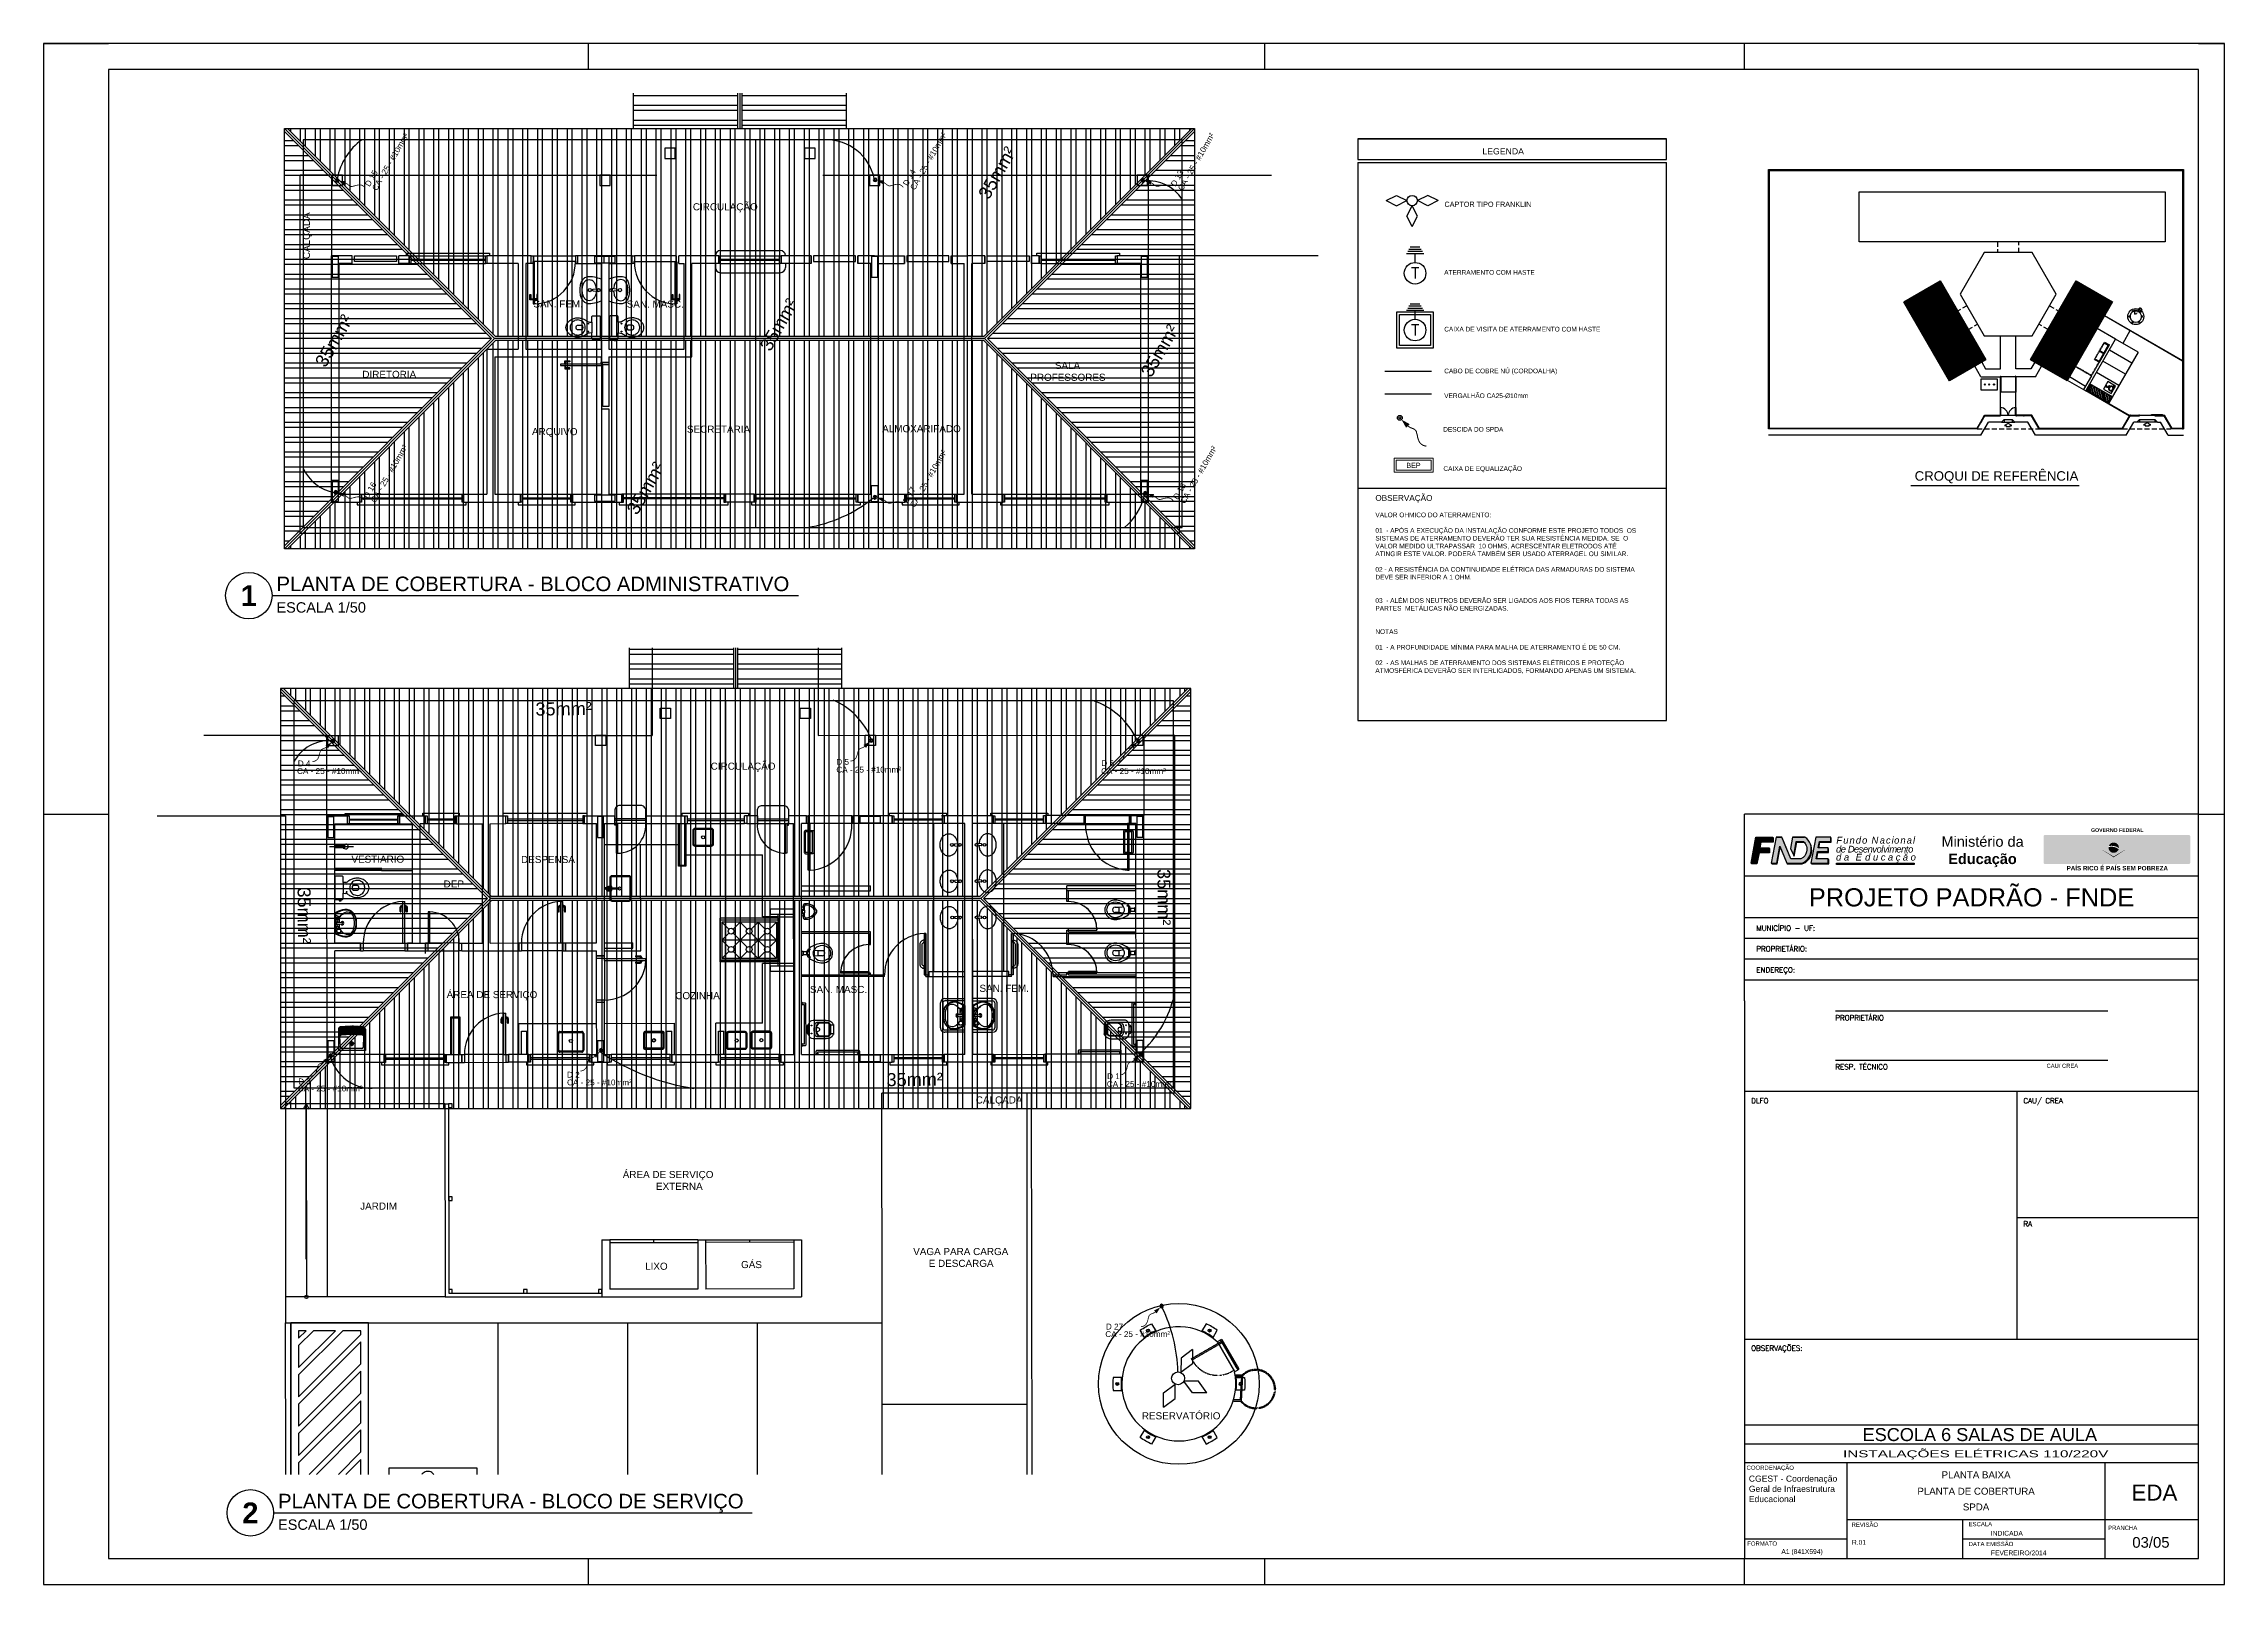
# Paper-space layout '6-EDA-PLB-GER0-03_R01' of a CAD drawing. Extents: x 307 to 1148, y 6 to 600.
# The model-space entities are those that its viewports show. They can reach past a viewport. Long polylines and large blocks are cut down to what shows.
import ezdxf
from ezdxf.enums import TextEntityAlignment as Align

# ---------------------------------------------------------------- set-up
doc = ezdxf.new("R2010")
doc.units = 0
doc.header["$LTSCALE"] = 0.1
doc.set_wipeout_variables(frame=1)
for name, pattern in [('CONTINU', [0]), ('HIDDEN', [9.525, 6.35, -3.175]), ('TRACEJADO_G', [0.375, 0.25, -0.125]), ('TRAÇO-2PTOS_P', [0.625, 0.25, -0.125, 0, -0.125, 0, -0.125])]:
    doc.linetypes.add(name, pattern=pattern)
doc.layers.get('0').update_dxf_attribs({"linetype": 'CONTINUOUS'})
for name, color, linetype in [('01', 1, 'CONTINUOUS'), ('0_HATCH', 1, 'CONTINUOUS'), ('100-Ele_diagramas', 2, 'CONTINUOUS'), ('100-txt_t4', 1, 'CONTINUOUS'), ('75-0', 7, 'CONTINUOUS'), ('75-2', 7, 'CONTINUOUS'), ('A-02', 2, 'CONTINUOUS'), ('A-MURO', 2, 'CONTINUOUS'), ('A-PARED', 5, 'CONTINUOUS'), ('A-PAREDE', 5, 'CONTINUOUS'), ('A-PISOS-CTEL', 2, 'TRACEJADO_G'), ('A-PISOS-NIVEL', 1, 'CONTINUOUS'), ('A-PROJCOBERTURA', 7, 'HIDDEN'), ('A-REVESTIMENTO', 8, 'CONTINUOUS'), ('AR-ALV', 5, 'CONTINUOUS'), ('AR-PIS', 1, 'CONTINUOUS'), ('AR-TXT', 1, 'CONTINUOUS'), ('ARQ-ALV-VISTA1', 1, 'CONTINUOUS'), ('ARQ-ALV-VISTA2', 1, 'CONTINUOUS'), ('ARQ-COB-PROJ', 8, 'TRAÇO-2PTOS_P'), ('ARQ-EQP-VISTA', 1, 'CONTINUOUS'), ('ARQ-MOB-VISTA', 1, 'CONTINU'), ('ARQ-PIS-VISTA', 8, 'CONTINUOUS'), ('ARQ-SMB-1_100', 1, 'CONTINUOUS'), ('ARQ-TXT-1_050', 2, 'CONTINUOUS'), ('ARQ-TXT-1_075', 2, 'CONTINUOUS'), ('AUX_01', 1, 'CONTINUOUS'), ('AUX_03', 3, 'CONTINUOUS'), ('BL-CRM-03', 6, 'CONTINUOUS'), ('cor', 7, 'CONTINUOUS'), ('Ele_diagramas', 2, 'CONTINUOUS'), ('EST-CONC-CORTE', 6, 'CONTINUOUS'), ('EST-MET-CORTE', 5, 'CONTINUOUS'), ('FARADAY', 6, 'HIDDEN'), ('GER_02', 2, 'CONTINUOUS'), ('GER_05', 5, 'CONTINUOUS'), ('GER_PARA-RAIO', 5, 'PARA-RAIO'), ('PORTAL_VTA_DIST', 2, 'CONTINUOUS'), ('PORTAL_VTA_PROX', 1, 'CONTINUOUS'), ('PRA', 1, 'CONTINUOUS'), ('PRES-AZUL', 164, 'CONTINUOUS'), ('PRES-LAYOUT', 10, 'TRAÇO-2PTOS_P'), ('SPD_BLK_SÍMBOLOS', 1, 'CONTINUOUS'), ('t20', 1, 'CONTINUOUS')]:
    doc.layers.add(name, color=color, linetype=linetype)
doc.layers.add('VP', color=9, linetype='CONTINUOUS', plot=False)
doc.layers.get('VP').off()
doc.styles.add('50', font='arial.ttf', dxfattribs={"height": 0.08})
doc.styles.add('A16', font='arial.ttf', dxfattribs={"height": 0.16})
doc.styles.add('A20', font='arial.ttf', dxfattribs={"height": 0.2})
doc.styles.add('A26', font='arial.ttf', dxfattribs={"height": 0.26})
doc.styles.add('A36', font='arial.ttf', dxfattribs={"height": 0.36})
doc.styles.add('A40', font='arial.ttf', dxfattribs={"width": 1.1, "height": 0.4})
doc.styles.add('A60', font='arial.ttf', dxfattribs={"height": 0.6})
doc.styles.add('CastleT', font='')
doc.styles.add('ESC-50-A20', font='arial.ttf', dxfattribs={"height": 0.1})
doc.styles.add('FNDE', font='arial.ttf', dxfattribs={"height": 4.5})
doc.styles.add('R80', font='romans.shx', dxfattribs={"height": 0.2})
doc.styles.get("Standard").update_dxf_attribs({"font": 'ARIALUNI.TTF'})
doc.styles.add('T20', font='arial.ttf', dxfattribs={"height": 0.2})
doc.styles.add('T4', font='arial.ttf')
doc.styles.add('TAG ESCALA', font='arial.ttf', dxfattribs={"height": 2.5})
doc.styles.add('TAG NUMERO', font='arialbd.ttf', dxfattribs={"height": 5})
doc.styles.add('TAG TITULO', font='arial.ttf', dxfattribs={"height": 3.5})
doc.styles.get('CastleT').set_extended_font_data('CastleT')
doc.linetypes.add('PARA-RAIO', pattern='A,0.5,-0.15,["/",Standard,S=0.15,R=0,X=-0.1,Y=-0.075],-0.05', length=0.7)
pattern_1 = [(270, (280.20343, 310.89745), (0.28575, 2e-09), []), (270, (280.10818, 310.8022), (0.28575, 2e-09), [])]
pattern_2 = [(3e-07, (280.20343, 310.89745), (-2e-09, 0.28575), []), (3e-07, (280.29868, 310.8022), (-2e-09, 0.28575), [])]

# ---------------------------------------------------------------- blocks, each defined once
blk = doc.blocks.new('FNDE')
blk.add_hatch(color=30).paths.add_polyline_path([(32.94, 0.01), (32.94, -0.57), (62.84, -0.57), (62.84, 0.01)])
at = {"layer": 'BL-CRM-03'}
blk.add_hatch(color=170, dxfattribs=at).paths.add_polyline_path([(3.19, 5.92), (3.63, 8.34), (8.4, 8.34), (8.4, 10.02), (1.85, 10.02), (0, 0), (2.1, 0), (2.88, 4.23), (6.97, 4.23), (6.97, 5.92)])
h = blk.add_hatch(color=170, dxfattribs=at)
h.paths.add_polyline_path([(1.85, 10.02), (0, 0), (2.1, 0), (2.88, 4.23), (6.97, 4.23), (6.97, 5.92), (3.19, 5.92), (3.63, 8.34), (8.4, 8.34), (8.4, 10.02)], flags=17)
h.paths.add_polyline_path([(1.85, 10.02), (0, 0)], flags=0)
h.paths.add_polyline_path([(0, 0), (1.85, 10.02), (8.4, 10.02), (8.4, 8.34), (3.63, 8.34), (3.19, 5.92), (6.97, 5.92), (6.97, 4.23), (2.88, 4.23), (2.1, 0)], flags=17)
h = blk.add_hatch(color=170, dxfattribs=at)
h.paths.add_polyline_path([(1.85, 10.02), (0, 0), (2.1, 0), (2.88, 4.23), (6.97, 4.23), (6.97, 5.92), (3.19, 5.92), (3.63, 8.34), (8.4, 8.34), (8.4, 10.02)], flags=17)
h.paths.add_polyline_path([(1.85, 10.02), (0, 0)], flags=0)
h.paths.add_polyline_path([(0, 0), (1.85, 10.02), (8.4, 10.02), (8.4, 8.34), (3.63, 8.34), (3.19, 5.92), (6.97, 5.92), (6.97, 4.23), (2.88, 4.23), (2.1, 0)], flags=17)
h = blk.add_hatch(color=170, dxfattribs=at)
h.paths.add_polyline_path([(1.85, 10.02), (0, 0), (2.1, 0), (2.88, 4.23), (6.97, 4.23), (6.97, 5.92), (3.19, 5.92), (3.63, 8.34), (8.4, 8.34), (8.4, 10.02)], flags=17)
h.paths.add_polyline_path([(1.85, 10.02), (0, 0)], flags=0)
h.paths.add_polyline_path([(0, 0), (1.85, 10.02), (8.4, 10.02), (8.4, 8.34), (3.63, 8.34), (3.19, 5.92), (6.97, 5.92), (6.97, 4.23), (2.88, 4.23), (2.1, 0)], flags=17)
h = blk.add_hatch(color=170, dxfattribs=at)
h.paths.add_polyline_path([(1.85, 10.02), (0, 0), (2.1, 0), (2.88, 4.23), (6.97, 4.23), (6.97, 5.92), (3.19, 5.92), (3.63, 8.34), (8.4, 8.34), (8.4, 10.02)], flags=17)
h.paths.add_polyline_path([(1.85, 10.02), (0, 0)], flags=0)
h.paths.add_polyline_path([(0, 0), (1.85, 10.02), (8.4, 10.02), (8.4, 8.34), (3.63, 8.34), (3.19, 5.92), (6.97, 5.92), (6.97, 4.23), (2.88, 4.23), (2.1, 0)], flags=17)
h = blk.add_hatch(color=7, dxfattribs=at)
h.paths.add_polyline_path([(8.58, 7.99), (8.58, 9.68), (8.4, 9.68), (8.4, 8.34), (3.63, 8.34), (3.19, 5.92), (3.43, 5.92), (3.81, 7.99)])
h.paths.add_polyline_path([(2.88, 4.23), (2.1, 0), (0.24, 0), (0.18, -0.35), (2.28, -0.35), (3.06, 3.89), (7.15, 3.89), (7.15, 5.57), (6.97, 5.57), (6.97, 4.23)])
h = blk.add_hatch(color=170, dxfattribs=at)
h.paths.add_polyline_path([(11.84, 10.02), (9.64, 10.02), (7.79, 0), (9.89, 0), (11.08, 6.48), (11.25, 6.08), (11.26, 6.13), (13.83, 0), (19.53, 0, 0.279763), (23.06, 4.02, 0.314697), (20.79, 10.02), (16.02, 10.02), (15.21, 5.65), (16.43, 2.97), (17.42, 8.34), (20.21, 8.34, -0.285658), (21.4, 4.38, -0.266372), (19.24, 1.69), (15.32, 1.69)])
h.paths.add_polyline_path([(23.09, 0), (29.79, 0), (29.79, 1.69), (25.12, 1.69), (25.63, 4.43), (29.67, 4.43), (29.67, 5.9), (25.9, 5.9), (26.35, 8.34), (30.72, 8.34), (30.72, 10.02), (24.94, 10.02)])
h = blk.add_hatch(color=7, dxfattribs=at)
h.paths.add_polyline_path([(30.9, 7.99), (30.9, 9.68), (30.72, 9.68), (30.72, 8.34), (26.35, 8.34), (25.9, 5.9), (26.14, 5.9), (26.53, 7.99)])
h.paths.add_polyline_path([(29.85, 4.09), (29.85, 5.55), (29.67, 5.55), (29.67, 4.43), (25.63, 4.43), (25.12, 1.69), (25.36, 1.69), (25.81, 4.09)])
h.paths.add_polyline_path([(29.97, -0.35), (29.97, 1.34), (29.79, 1.34), (29.79, 0), (23.34, 0), (23.27, -0.35)])
h = blk.add_hatch(color=7, dxfattribs=at)
h.paths.add_polyline_path([(10.07, -0.35), (11.25, 6.08), (11.08, 6.48), (9.89, 0), (8.03, 0), (7.97, -0.35)])
h.paths.add_polyline_path([(19.7, -0.35, 0.279763), (23.23, 3.68, 0.192498), (22.69, 7.8, -0.174547), (23.06, 4.02, -0.279763), (19.53, 0), (13.83, 0), (13.97, -0.35)])
h.paths.add_polyline_path([(17.6, 7.99), (20.39, 7.99, -0.080504), (21.19, 7.02, 0.105578), (20.21, 8.34), (17.42, 8.34), (16.44, 3), (16.61, 2.63)])
at = {"color": 170}
for p, q in [((9.78, 10.02), (11.84, 10.02)), ((16.02, 10.02), (20.65, 10.02)), ((6.97, 5.92), (6.97, 4.23))]:
    blk.add_line(p, q, dxfattribs=at)
for points in [[(1.85, 10.02), (0, 0), (1.85, 10.02), (8.4, 10.02), (8.4, 8.34), (3.63, 8.34), (3.19, 5.92), (6.97, 5.92), (6.97, 4.23), (2.88, 4.23), (2.1, 0), (0, 0)], [(15.36, 1.69), (12.01, 9.68), (11.98, 9.68)]]:
    blk.add_lwpolyline(points, dxfattribs=at)
at = {"color": 7}
for points in [[(8.4, 9.68), (8.58, 9.68), (8.58, 7.99), (3.81, 7.99), (3.43, 5.92)], [(26.14, 5.9), (26.53, 7.99), (30.9, 7.99), (30.9, 9.68), (30.72, 9.68)], [(6.97, 5.57), (7.15, 5.57), (7.15, 3.89), (3.06, 3.89), (2.28, -0.35), (0.18, -0.35), (0.24, 0)], [(23.34, 0), (23.27, -0.35), (29.97, -0.35), (29.97, 1.34), (29.79, 1.34)], [(25.36, 1.69), (25.81, 4.09), (29.85, 4.09), (29.85, 5.55), (29.67, 5.55)]]:
    blk.add_lwpolyline(points, dxfattribs=at)
at = {"color": 170}
blk.add_lwpolyline([(23.03, 3.94, 0.319097), (20.79, 10.02), (16.02, 10.02), (15.21, 5.65), (16.43, 2.97), (17.42, 8.34), (20.21, 8.34, -0.285658), (21.4, 4.38, -0.266372), (19.24, 1.69), (15.32, 1.69), (11.84, 10.02), (9.64, 10.02), (7.79, 0), (9.89, 0), (11.08, 6.48), (13.79, 0), (19.53, 0, 0.284541), (23.07, 4.11)], format="xyb", dxfattribs=at)
blk.add_lwpolyline([(30.72, 10.02), (24.94, 10.02), (23.09, 0), (29.79, 0), (29.79, 1.69), (25.12, 1.69), (25.63, 4.43), (29.67, 4.43), (29.67, 5.9), (25.9, 5.9), (26.35, 8.34), (30.72, 8.34)], close=True, dxfattribs=at)
at = {"color": 7}
for points in [[(8.03, 0), (7.97, -0.35), (10.07, -0.35), (11.26, 6.13), (13.97, -0.35), (19.7, -0.35, 0.284541), (23.25, 3.77)], [(16.44, 3), (16.61, 2.63), (17.6, 7.99), (20.39, 7.99, -0.080504), (21.19, 7.02)], [(23.21, 3.59, 0.196648), (22.69, 7.8, 0.196648)]]:
    blk.add_lwpolyline(points, format="xyb", dxfattribs=at)
at = {"color": 30}
blk.add_lwpolyline([(32.94, 0.01), (62.84, 0.01), (62.84, -0.57), (32.94, -0.57)], close=True, dxfattribs=at)
at = {"color": 7, "char_height": 2.6, "width": 43.2283, "attachment_point": 1, "style": 'FNDE'}
for s, insert in [('{\\fArial|b0|i1|c238|p34;\\T1.2;Fundo Nacional\\fArial|b0|i0|c238|p34;\\T1; }', (32.88, 10.11)), ('{\\fArial|b0|i1|c0|p34;\\T0.9;de Desenvolvimento}', (32.77, 6.66)), ('{\\fArial|b0|i1|c238|p34;\\T1.5;da Educaçăo\\T1.4; }', (32.77, 3.57))]:
    blk.add_mtext(s, dxfattribs=dict(at, insert=insert))
blk = doc.blocks.new('CARIMBO')
at = {"true_color": 0x124700}
blk.add_hatch(color=88, dxfattribs=at).paths.add_polyline_path([(751.272, 738.356), (751.27, 738.362), (750.845, 738.107), (750.42, 738.362), (750.418, 738.356), (750.845, 738.078)])
at = {"layer": 'cor'}
h = blk.add_hatch(color=88, dxfattribs=at)
h.set_gradient(color1=(18, 71, 0), color2=(43, 173, 0), rotation=45, tint=1)
h.paths.add_polyline_path([(748.961, 738.406, 0.866951), (748.878, 738.938), (748.198, 738.938, 0.414214), (748.14, 738.881), (748.14, 737.878, 0.414214), (748.198, 737.821), (748.885, 737.821, 0.912014)])
h.paths.add_polyline_path([(748.736, 738.099), (748.507, 738.099), (748.507, 738.259), (748.736, 738.259, -1)], flags=16)
h.paths.add_polyline_path([(748.707, 738.499), (748.507, 738.499), (748.507, 738.66), (748.707, 738.66, -1)], flags=16)
at = {"layer": 'cor', "true_color": 0xf7d426}
h = blk.add_hatch(color=40, dxfattribs=at)
h.paths.add_polyline_path([(753.264, 738.199, 0.414214), (753.321, 738.142), (753.741, 738.142, -0.414214), (753.798, 738.084), (753.798, 738.881, 0.414214), (753.741, 738.938), (753.206, 738.938, -0.414214), (753.264, 738.881)])
h.paths.add_polyline_path([(752.897, 738.881, -0.414214), (752.954, 738.938), (752.777, 738.938, -0.414214), (752.834, 738.881), (752.834, 737.878, -0.414214), (752.777, 737.821), (752.954, 737.821, -0.414214), (752.897, 737.878)])
h.paths.add_polyline_path([(750.032, 738.199), (750.23, 737.912), (750.42, 738.362), (750.272, 738.451), (750.52, 738.599), (750.648, 738.903, -0.301755), (750.7, 738.938), (749.8, 738.938, -0.047823), (749.972, 738.916, -0.713696)])
h.paths.add_polyline_path([(749.582, 738.402), (749.766, 738.402, 1), (749.766, 738.631), (749.582, 738.631)])
h.paths.add_polyline_path([(749.906, 737.821, -0.246669), (749.858, 737.846), (749.666, 738.125, 0.736091), (749.582, 738.099), (749.582, 737.878, -0.414214), (749.525, 737.821)])
h.paths.add_polyline_path([(748.736, 738.099, 1), (748.736, 738.259), (748.507, 738.259), (748.507, 738.099)])
h.paths.add_polyline_path([(748.507, 738.66), (748.507, 738.499), (748.707, 738.499, 1), (748.707, 738.66)])
h.paths.add_polyline_path([(750.694, 737.993, 0.301755), (750.641, 737.958), (750.598, 737.856, -0.301755), (750.546, 737.821), (751.144, 737.821, -0.301755), (751.091, 737.856), (751.048, 737.958, 0.301755), (750.995, 737.993)])
h.paths.add_polyline_path([(749.262, 738.938), (748.878, 738.938, -0.866951), (748.961, 738.406, -0.878048), (748.907, 737.821), (749.262, 737.821, -0.414214), (749.204, 737.878), (749.204, 738.881, -0.414214)])
at = {"layer": 'cor'}
h = blk.add_hatch(color=88, dxfattribs=at)
h.set_gradient(color1=(18, 71, 0), color2=(43, 173, 0), rotation=45, tint=1)
h.paths.add_polyline_path([(749.204, 737.878, 0.414214), (749.262, 737.821), (749.525, 737.821, 0.414214), (749.582, 737.878), (749.582, 738.099, -0.736091), (749.666, 738.125), (749.858, 737.846, 0.246669), (749.906, 737.821), (750.235, 737.821, -0.536387), (750.209, 737.861), (750.23, 737.912), (750.032, 738.199, 0.713696), (749.972, 738.916, 0.062724), (749.746, 738.938), (749.262, 738.938, 0.414214), (749.204, 738.881)])
h.paths.add_polyline_path([(749.582, 738.402), (749.582, 738.631), (749.766, 738.631, -1), (749.766, 738.402)], flags=16)
h = blk.add_hatch(color=88, dxfattribs=at)
h.set_gradient(color1=(18, 71, 0), color2=(43, 173, 0), rotation=45, tint=1)
h.paths.add_polyline_path([(750.641, 737.958, -0.301755), (750.694, 737.993), (750.995, 737.993, -0.301755), (751.048, 737.958), (751.091, 737.856, 0.301755), (751.144, 737.821), (751.454, 737.821, 0.536387), (751.481, 737.861), (751.27, 738.362), (750.845, 738.107), (750.42, 738.362), (750.209, 737.861, 0.536387), (750.235, 737.821), (750.546, 737.821, 0.301755), (750.598, 737.856)])
h.paths.add_polyline_path([(751.17, 738.599), (751.042, 738.903, 0.301755), (750.989, 738.938), (750.7, 738.938, 0.301755), (750.648, 738.903), (750.52, 738.599), (750.845, 738.794)])
h = blk.add_hatch(color=40, dxfattribs=at)
h.set_gradient(color1=(243, 175, 18), color2=(255, 127, 0), rotation=270, tint=1, name='HEMISPHERICAL')
h.paths.add_polyline_path([(751.418, 738.451), (750.845, 738.794), (750.272, 738.451), (750.845, 738.107)])
h.paths.add_polyline_path([(750.644, 738.451, -1), (751.045, 738.451, -1)], flags=16)
h = blk.add_hatch(color=171, dxfattribs=at)
h.set_gradient(color1=(102, 140, 255), color2=(10, 65, 153), rotation=270, tint=1, name='HEMISPHERICAL')
h.paths.add_polyline_path([(750.654, 738.512, -0.20647), (751.045, 738.434, 0.021018), (751.045, 738.451, 0.855475)])
h.paths.add_polyline_path([(751.038, 738.396, 0.224005), (750.646, 738.475, 0.030255), (750.644, 738.451, 0.871589)])
at = {"layer": 'cor', "true_color": 0xf4df43}
h = blk.add_hatch(color=53, dxfattribs=at)
edge = h.paths.add_edge_path()
edge.add_spline(control_points=[(751.598, 738.198), (751.619, 738.183), (751.693, 738.133), (751.828, 738.099), (751.957, 738.09), (752.039, 738.108), (752.052, 738.16), (752.009, 738.192), (751.931, 738.215), (751.785, 738.238), (751.603, 738.29), (751.445, 738.41), (751.417, 738.558), (751.427, 738.69), (751.487, 738.813), (751.584, 738.888), (751.642, 738.919), (751.72, 738.938)], knot_values=[0.065919, 0.065919, 0.065919, 0.065919, 0.132216, 0.300366, 0.426053, 0.481008, 0.522695, 0.580041, 0.634819, 0.765803, 0.969397, 1.125194, 1.241711, 1.336641, 1.472206, 1.56492, 1.65521, 1.65521, 1.65521, 1.65521], degree=3, periodic=0)
edge.add_line((751.72, 738.938), (750.989, 738.938))
edge.add_arc((750.989, 738.881), 0.0573, 22.83419, 90, ccw=False)
edge.add_line((751.042, 738.903), (751.17, 738.599))
edge.add_line((751.17, 738.599), (751.418, 738.451))
edge.add_line((751.418, 738.451), (751.27, 738.362))
edge.add_line((751.27, 738.362), (751.404, 738.042))
edge.add_line((751.404, 738.042), (751.52, 738.187))
edge.add_arc((751.565, 738.152), 0.0566, 53.72097, 142.03639, ccw=False)
edge = h.paths.add_edge_path()
edge.add_arc((752.525, 738.881), 0.0573, 90, 180, ccw=False)
edge.add_line((752.525, 738.938), (752.114, 738.938))
edge.add_arc((751.993, 738.308), 0.642, 51.05193, 79.14434, ccw=False)
edge.add_line((752.397, 738.807), (752.246, 738.597))
edge.add_arc((752.2, 738.631), 0.0573, 236.57868, 324.34013, ccw=False)
edge.add_spline(control_points=[(752.168, 738.583), (752.133, 738.606), (752.038, 738.649), (751.912, 738.667), (751.79, 738.658), (751.804, 738.581), (751.924, 738.541), (752.119, 738.514), (752.373, 738.416), (752.445, 738.175), (752.378, 737.949), (752.255, 737.865), (752.117, 737.821)], knot_values=[0.044554, 0.044554, 0.044554, 0.044554, 0.150842, 0.328725, 0.389861, 0.448625, 0.477745, 0.709396, 0.965606, 1.159666, 1.316654, 1.549437, 1.549437, 1.549437, 1.549437], degree=3, periodic=0)
edge.add_line((752.117, 737.821), (752.525, 737.821))
edge.add_arc((752.525, 737.878), 0.0573, 180, 270, ccw=False)
edge.add_line((752.467, 737.878), (752.467, 738.881))
edge = h.paths.add_edge_path()
edge.add_spline(control_points=[(751.738, 737.821), (751.655, 737.834), (751.568, 737.86), (751.491, 737.898), (751.456, 737.92)], knot_values=[0.075756, 0.075756, 0.075756, 0.075756, 0.2593, 0.320309, 0.320309, 0.320309, 0.320309], degree=3, periodic=0)
edge.add_line((751.456, 737.92), (751.481, 737.861))
edge.add_arc((751.454, 737.849), 0.0286, -90, 22.83419, ccw=False)
edge.add_line((751.454, 737.821), (751.738, 737.821))
at = {"layer": 'cor'}
h = blk.add_hatch(color=88, dxfattribs=at)
h.set_gradient(color1=(18, 71, 0), color2=(43, 173, 0), rotation=45, tint=1)
edge = h.paths.add_edge_path()
edge.add_spline(control_points=[(752.117, 737.821), (752.255, 737.865), (752.378, 737.949), (752.445, 738.175), (752.373, 738.416), (752.119, 738.514), (751.924, 738.541), (751.804, 738.581), (751.79, 738.658), (751.912, 738.667), (752.038, 738.649), (752.133, 738.606), (752.168, 738.583)], knot_values=[0.044554, 0.044554, 0.044554, 0.044554, 0.277337, 0.434326, 0.628385, 0.884595, 1.116246, 1.145366, 1.20413, 1.265267, 1.443149, 1.549437, 1.549437, 1.549437, 1.549437], degree=3, periodic=0)
edge.add_arc((752.2, 738.631), 0.0573, 236.57868, 324.34013)
edge.add_line((752.246, 738.597), (752.397, 738.807))
edge.add_arc((751.993, 738.308), 0.642, 51.05193, 79.14434)
edge.add_line((752.114, 738.938), (751.72, 738.938))
edge.add_spline(control_points=[(751.72, 738.938), (751.642, 738.919), (751.584, 738.888), (751.487, 738.813), (751.427, 738.69), (751.417, 738.558), (751.445, 738.41), (751.603, 738.29), (751.785, 738.238), (751.931, 738.215), (752.009, 738.192), (752.052, 738.16), (752.039, 738.108), (751.957, 738.09), (751.828, 738.099), (751.693, 738.133), (751.619, 738.183), (751.598, 738.198)], knot_values=[0.065919, 0.065919, 0.065919, 0.065919, 0.15621, 0.248924, 0.384488, 0.479419, 0.595936, 0.751732, 0.955327, 1.08631, 1.141089, 1.198434, 1.240121, 1.295076, 1.420763, 1.588913, 1.65521, 1.65521, 1.65521, 1.65521], degree=3, periodic=0)
edge.add_arc((751.565, 738.152), 0.0566, 53.72097, 142.03639)
edge.add_line((751.52, 738.187), (751.404, 738.042))
edge.add_line((751.404, 738.042), (751.456, 737.92))
edge.add_spline(control_points=[(751.456, 737.92), (751.491, 737.898), (751.568, 737.86), (751.655, 737.834), (751.738, 737.821)], knot_values=[0.075756, 0.075756, 0.075756, 0.075756, 0.136765, 0.320309, 0.320309, 0.320309, 0.320309], degree=3, periodic=0)
edge.add_line((751.738, 737.821), (752.117, 737.821))
h = blk.add_hatch(color=88, dxfattribs=at)
h.set_gradient(color1=(18, 71, 0), color2=(43, 173, 0), rotation=45, tint=1)
h.paths.add_polyline_path([(752.834, 738.881, 0.414214), (752.777, 738.938), (752.525, 738.938, 0.414214), (752.467, 738.881), (752.467, 737.878, 0.414214), (752.525, 737.821), (752.777, 737.821, 0.414214), (752.834, 737.878)])
h = blk.add_hatch(color=88, dxfattribs=at)
h.set_gradient(color1=(18, 71, 0), color2=(43, 173, 0), rotation=45, tint=1)
h.paths.add_polyline_path([(753.264, 738.881, 0.414214), (753.206, 738.938), (752.954, 738.938, 0.414214), (752.897, 738.881), (752.897, 737.878, 0.414214), (752.954, 737.821), (753.741, 737.821, 0.414214), (753.798, 737.878), (753.798, 738.084, 0.414214), (753.741, 738.142), (753.321, 738.142, -0.414214), (753.264, 738.199)])
at = {"layer": 'PRA', "color": 2}
for p, q in [((754.113, 739.748), (736.613, 739.748)), ((736.613, 732.548), (736.613, 739.748)), ((754.113, 737.348), (736.613, 737.348)), ((754.113, 737.348), (736.613, 737.348)), ((754.113, 737.348), (736.613, 737.348)), ((754.113, 735.748), (736.613, 735.748)), ((754.113, 734.948), (736.613, 734.948)), ((754.113, 734.148), (736.613, 734.148)), ((754.113, 733.348), (736.613, 733.348)), ((736.613, 732.548), (736.613, 711.048)), ((750.613, 732.141), (740.113, 732.141)), ((750.613, 730.25), (740.113, 730.25)), ((754.113, 729.045), (736.613, 729.045)), ((747.113, 729.045), (747.113, 719.489)), ((747.113, 724.195), (754.113, 724.195)), ((754.113, 719.489), (736.613, 719.489)), ((736.613, 715.472), (754.113, 715.472)), ((736.613, 714.752), (754.113, 714.752)), ((740.56, 711.048), (740.56, 714.752)), ((750.512, 711.048), (750.512, 714.752)), ((754.113, 712.53), (740.56, 712.53)), ((745.03, 711.048), (745.03, 712.53)), ((740.56, 711.789), (736.613, 711.789)), ((750.512, 711.789), (745.03, 711.789))]:
    blk.add_line(p, q, dxfattribs=at)
at = {"layer": 'PRA', "color": 4}
blk.add_lwpolyline([(736.613, 711.048), (754.113, 711.048), (754.113, 716.192), (736.613, 716.192)], close=True, dxfattribs=at)
at = {"layer": 'PRA', "color": 7, "xscale": 0.1000000000000227, "yscale": 0.1000000000000227, "zscale": 0.1000000000000227}
blk.add_blockref('FNDE', (736.86, 737.857), dxfattribs=at)
at = {"color": 7, "width": 5.57669, "attachment_point": 1, "style": '50'}
for s, insert, char_height in [('\\pi1.7847;{\\fArial|b1|i0|c0|p34;GOVERNO FEDERAL}', (748.186, 739.2), 0.14321), ('\\pi0.84331;{\\fArial|b1|i0|c0|p34;PAÍS RICO É PAÍS SEM POBREZA}', (748.186, 737.744), 0.17185)]:
    blk.add_mtext(s, dxfattribs=dict(at, insert=insert, char_height=char_height))
at = {"layer": 'PRA', "color": 4, "style": 'A36'}
blk.add_text('PROJETO PADRÃO - FNDE', height=0.7, dxfattribs=at).set_placement((745.363, 736.186), align=Align.CENTER)
at = {"layer": 'PRA', "color": 2, "style": 'R80'}
for s, p in [('MUNICÍPIO - UF:', (737.067, 735.349)), ('PROPRIETÁRIO:', (737.067, 734.55)), ('ENDEREÇO:', (737.067, 733.735))]:
    blk.add_text(s, height=0.2, dxfattribs=at).set_placement(p, align=Align.MIDDLE_LEFT)
for s, p in [('PROPRIETÁRIO', (740.113, 731.991)), ('RESP. TÉCNICO', (740.113, 730.1)), ('DLFO', (736.863, 728.795)), ('CAU/ CREA', (747.363, 728.795)), ('OBSERVAÇÕES:', (736.863, 719.253))]:
    blk.add_text(s, height=0.2, dxfattribs=at).set_placement(p, align=Align.TOP_LEFT)
at = {"layer": 'PRA', "color": 3}
blk.add_text('CAU/ CREA ', height=0.16, dxfattribs=at).set_placement((748.256, 729.96))
at = {"layer": 'PRA', "color": 2}
for s, height, style, p in [('RA', 0.2, 'R80', (747.362, 723.847)), ('COORDENAÇÃO', 0.16459, 'A16', (736.686, 714.463)), ('REVISÃO', 0.1646, 'A16', (740.735, 712.265)), ('ESCALA', 0.1646, 'A16', (745.249, 712.289)), ('FORMATO', 0.1646, 'A16', (736.711, 711.538)), ('DATA EMISSÃO', 0.16459, 'A16', (745.249, 711.523)), ('PRANCHA', 0.1646, 'A16', (750.63, 712.146))]:
    blk.add_text(s, height=height, dxfattribs=dict(at, style=style)).set_placement(p)
at = {"layer": 'PRA', "color": 2, "insert": (743.534, 738.885), "char_height": 0.4, "width": 4.44244, "attachment_point": 1, "style": 'FNDE'}
blk.add_mtext('\\pi0.66992;{\\fArial|b0|i0|c238|p34;Ministério} da{\\fArial|b0|i0|c238|p34; \\P\\pi0.93159;\\fArial|b1|i0|c238|p34;Educação}', dxfattribs=at)
at = {"layer": 'PRA', "color": 4, "insert": (740.966, 716.073), "char_height": 0.5, "width": 59.71034, "attachment_point": 1, "style": 'A36'}
blk.add_mtext(' ESCOLA 6 SALAS DE AULA', dxfattribs=at)
at = {"layer": 'PRA', "color": 3, "insert": (736.774, 714.243), "char_height": 0.23622, "width": 36.26422, "attachment_point": 1, "style": 'A20'}
blk.add_mtext('{\\fArial|b0|i0|c238|p34;CGEST - }C{\\fArial|b0|i0|c238|p34;oordenação }\\PG{\\fArial|b0|i0|c238|p34;eral de }I{\\fArial|b0|i0|c238|p34;nfraestrutura} \\PEducacional', dxfattribs=at)
at = {"layer": 'PRA', "color": 3, "style": 'A20'}
for tag, p, height in [('MUNICIPIO', (741.236, 735.253), 0.2), ('ENDEREÇO', (741.236, 733.745), 0.2), ('R-01', (740.748, 711.905), 0.185), ('R-02', (740.748, 711.548), 0.185), ('ESCALA', (746.105, 711.926), 0.185), ('DESENHO', (738.029, 711.221), 0.185), ('R-03', (740.748, 711.207), 0.185), ('DATA', (746.109, 711.169), 0.185)]:
    blk.add_attdef(tag, p, '', height=height, dxfattribs=at)
at = {"layer": 'PRA', "color": 4, "style": 'A26'}
for tag, p in [('DESCRIÇÃO-1', (745.536, 714.272)), ('DESCRIÇÃO-2', (745.536, 713.641)), ('DESCRIÇÃO-3', (745.536, 713.034))]:
    blk.add_attdef(tag, text='', height=0.267, dxfattribs=at).set_placement(p, align=Align.MIDDLE_CENTER)
at = {"layer": 'PRA', "color": 6}
for tag, height, style, p in [('ARQ', 0.617, 'A60', (752.415, 713.587)), ('00/00', 0.411, 'A40', (752.28, 711.667))]:
    blk.add_attdef(tag, text='', height=height, dxfattribs=dict(at, style=style)).set_placement(p, align=Align.MIDDLE_CENTER)
blk = doc.blocks.new('TituloDesenho')
at = {"color": 251}
blk.add_circle((0, 0), 0.5, dxfattribs=at)
at = {"style": 'CastleT'}
for tag, p in [('TÍTULO', (0.596, 0.097)), ('ESCALA', (0.596, -0.365))]:
    blk.add_attdef(tag, p, '', height=0.3, dxfattribs=at)
blk.add_attdef('N', text='', height=0.425, dxfattribs=at).set_placement((0, 0), align=Align.MIDDLE_CENTER)
blk = doc.blocks.new('cadnic01000143')
at = {"layer": 'AUX_01', "lineweight": 0}
blk.add_lwpolyline([(-0.672, -0.24), (0.672, -0.24), (0.672, 0.24), (-0.672, 0.24)], close=True, dxfattribs=at)
at = {"layer": 'AUX_03', "lineweight": 0}
blk.add_lwpolyline([(-0.6, -0.168), (0.6, -0.168), (0.6, 0.168), (-0.6, 0.168)], close=True, dxfattribs=at)
at = {"layer": '', "lineweight": 0}
blk.add_text('BEP', height=0.175, dxfattribs=at).set_placement((-0.25, -0.094))
blk = doc.blocks.new('cadnic01000124')
at = {"color": 10, "const_width": 0.0533}
blk.add_lwpolyline([(0.3, 0.3), (0.39, 0.38), (0.45, 0.46), (0.5, 0.54), (0.53, 0.62), (0.56, 0.69), (0.59, 0.75), (0.64, 0.81), (0.7, 0.85), (0.79, 0.87), (0.9, 0.9), (1.01, 0.92), (1.13, 0.96), (1.25, 1.01), (1.34, 1.09), (1.42, 1.21), (1.46, 1.37)], dxfattribs=at)
at = {"color": 10}
blk.add_lwpolyline([(0.09, 0.09, 0, 0.267, 0), (0.42, 0.42, 0.02, 0.02, 0)], format="xyseb", dxfattribs=at)
at = {"color": 2}
blk.add_circle((0, 0), 0.125, dxfattribs=at)
at = {"color": 3}
blk.add_circle((0, 0), 0.05, dxfattribs=at)
blk = doc.blocks.new('*U73')
at = {"layer": 'Ele_diagramas', "color": 4}
for p, q in [((0, -0.103), (0, 0.103)), ((-0.07, -0.103), (0.07, -0.103))]:
    blk.add_line(p, q, dxfattribs=at)
at = {"layer": 'Ele_diagramas', "color": 3}
for p, q in [((-0.167, -0.375), (0.167, -0.375)), ((-0.143, -0.417), (0.143, -0.417)), ((0, -0.208), (0, -0.375)), ((-0.119, -0.458), (0.119, -0.458)), ((-0.094, -0.5), (0.094, -0.5))]:
    blk.add_line(p, q, dxfattribs=at)
at = {"layer": 'Ele_diagramas', "color": 2}
blk.add_circle((0, 0), 0.208, dxfattribs=at)
blk = doc.blocks.new('17030112')
at = {"layer": '', "color": 3}
for p, q in [((0, 0.5), (-0.1, 0.3)), ((0, 0.5), (0.1, 0.3)), ((-0.5, 0), (-0.3, 0.1)), ((-0.5, 0), (-0.3, -0.1)), ((-0.3, 0.1), (-0.1, 0)), ((-0.3, -0.1), (-0.1, 0)), ((-0.1, 0.3), (0, 0.1)), ((0.1, 0.3), (0, 0.1)), ((0.3, 0.1), (0.1, 0)), ((0.3, -0.1), (0.1, 0)), ((0.5, 0), (0.3, 0.1)), ((0.5, 0), (0.3, -0.1))]:
    blk.add_line(p, q, dxfattribs=at)
at = {"layer": '', "color": 2}
blk.add_circle((0, 0), 0.1, dxfattribs=at)
blk = doc.blocks.new('ADM')
at = {"layer": 'A-REVESTIMENTO'}
h = blk.add_hatch(dxfattribs=at)
h.set_pattern_fill('ANSI32', color=251, scale=0.03, angle=135)
h.set_pattern_definition([(180.00001, (-66.83018, -213.15974), (6e-08, -0.28575), []), (180.00001, (-66.92543, -213.0645), (6e-08, -0.28575), [])])
edge = h.paths.add_edge_path()
edge.add_line((6.728, 0), (6.728, 2.05))
edge.add_line((6.728, 2.05), (8.738, 2.049))
edge.add_line((8.738, 2.049), (8.737, 0))
edge.add_line((8.737, 0), (6.728, 0))
h = blk.add_hatch(dxfattribs=at)
h.set_pattern_fill('ANSI32', color=251, scale=0.03, angle=135)
h.set_pattern_definition([(180.00001, (-64.74018, -213.1605), (6e-08, -0.28575), []), (180.00001, (-64.83543, -213.06526), (6e-08, -0.28575), [])])
edge = h.paths.add_edge_path()
edge.add_line((8.818, -0.001), (8.818, 2.049))
edge.add_line((8.818, 2.049), (10.828, 2.048))
edge.add_line((10.828, 2.048), (10.827, -0.001))
edge.add_line((10.827, -0.001), (8.818, -0.001))
at = {"layer": 'ARQ-MOB-VISTA'}
h = blk.add_hatch(dxfattribs=at)
h.set_pattern_fill('ANSI32', color=251, scale=0.03, angle=135, style=0)
h.set_pattern_definition([(180, (-266.8098, -318.99746), (2e-08, -0.28575), []), (180, (-266.90506, -318.9022), (2e-08, -0.28575), [])])
h.paths.add_polyline_path([(3.993, -4.05), (0, -0.057), (0, -8.043)])
h.paths.add_polyline_path([(17.55, -0.057), (13.557, -4.05), (17.55, -8.043)])
h = blk.add_hatch(dxfattribs=at)
h.set_pattern_fill('ANSI32', color=251, scale=0.03, angle=45, style=0)
h.set_pattern_definition([(90, (-266.8098, -318.99746), (-0.28575, -2e-08), []), (90, (-266.71456, -318.9022), (-0.28575, -2e-08), [])])
h.paths.add_polyline_path([(13.483, -4.09), (4.067, -4.09), (0.057, -8.1), (9.033, -8.1), (17.493, -8.1)])
h.paths.add_polyline_path([(17.493, 0), (6.093, 0), (0.057, 0), (4.067, -4.01), (13.483, -4.01)])
h = blk.add_hatch(dxfattribs=at)
h.set_pattern_fill('ANSI32', color=251, scale=0.03, angle=45, style=0)
h.set_pattern_definition([(90, (-119.50968, -224.96265), (-0.28575, -2e-08), []), (90, (-119.41443, -224.8674), (-0.28575, -2e-08), [])])
h.paths.add_polyline_path([(6.179, -2.467), (6.179, -2.587), (6.379, -2.587), (6.379, -2.467)])
h.paths.add_polyline_path([(5.979, -2.467), (5.979, -2.587), (6.179, -2.587), (6.179, -2.467)])
at = {"layer": '01', "color": 251}
for p, q in [((8.738, 2.05), (8.738, 0)), ((8.778, 2.05), (8.778, 0)), ((8.818, 2.05), (8.818, 0))]:
    blk.add_line(p, q, dxfattribs=at)
for points in [[(6.728, 0), (6.728, 2.05)], [(10.828, 2.05), (10.828, 0)]]:
    blk.add_lwpolyline(points, dxfattribs=at)
at = {"layer": 'A-PISOS-NIVEL', "color": 251}
for p, q in [((8.738, 2.05), (8.737, 0)), ((8.778, 2.05), (8.777, 0)), ((8.818, 2.05), (8.817, 0)), ((4.05, -4.05), (0, 0)), ((3.993, -4.05), (0, -0.057)), ((4.067, -4.01), (0.057, 0)), ((13.483, -4.01), (17.493, 0)), ((13.5, -4.05), (17.55, 0)), ((13.557, -4.05), (17.55, -0.057))]:
    blk.add_line(p, q, dxfattribs=at)
for points in [[(9.033, -8.1), (0, -8.1), (0, 0), (6.093, 0)], [(6.093, 0), (17.55, 0), (17.55, -8.1), (9.033, -8.1)]]:
    blk.add_lwpolyline(points, dxfattribs=at)
at = {"layer": 'ARQ-MOB-VISTA', "color": 251}
for p, q in [((0.304, -2.527), (0.304, -0.902)), ((0.904, -0.902), (0.304, -0.902)), ((0.904, -0.902), (0.904, -2.452)), ((0.904, -0.902), (7.179, -0.902)), ((10.379, -0.902), (16.654, -0.902)), ((16.654, -0.902), (16.654, -2.452)), ((16.654, -0.902), (19.035, -0.902)), ((0.904, -7.202), (0.904, -2.452)), ((1.304, -2.452), (0.904, -2.452)), ((1.304, -2.602), (1.304, -2.452)), ((1.304, -2.602), (1.304, -2.452)), ((2.204, -2.602), (2.204, -2.452)), ((2.404, -2.452), (2.204, -2.452)), ((2.204, -2.602), (2.204, -2.452)), ((2.404, -2.452), (2.404, -2.602)), ((2.404, -2.452), (2.404, -2.602)), ((2.404, -2.602), (2.404, -2.452)), ((2.434, -2.452), (3.874, -2.452)), ((2.434, -2.517), (3.874, -2.517)), ((4.654, -2.452), (3.904, -2.452)), ((3.904, -2.452), (3.904, -2.602)), ((3.904, -2.452), (3.904, -2.602)), ((3.904, -2.452), (3.904, -2.602)), ((3.904, -2.452), (3.904, -2.602)), ((4.754, -2.452), (4.654, -2.452)), ((4.754, -2.602), (4.754, -2.452)), ((4.754, -2.602), (4.754, -2.452)), ((4.799, -2.452), (4.799, -2.567)), ((6.704, -2.452), (5.654, -2.452)), ((5.654, -2.602), (5.654, -2.452)), ((5.654, -2.602), (5.654, -2.452)), ((6.704, -2.602), (6.704, -2.452)), ((6.704, -2.602), (6.704, -2.452)), ((7.604, -2.602), (7.604, -2.452)), ((7.604, -2.602), (7.604, -2.452)), ((8.374, -2.452), (7.604, -2.452)), ((8.309, -2.452), (8.309, -2.452)), ((8.374, -2.452), (8.374, -2.602)), ((8.374, -2.452), (8.374, -2.602)), ((8.374, -2.602), (8.374, -2.452)), ((8.404, -2.452), (9.544, -2.452)), ((8.404, -2.517), (9.544, -2.517)), ((8.409, -2.352), (9.559, -2.352)), ((10.154, -2.452), (9.574, -2.452)), ((9.574, -2.452), (9.574, -2.602)), ((9.574, -2.452), (9.574, -2.602)), ((9.574, -2.452), (9.574, -2.602)), ((9.574, -2.452), (9.574, -2.602)), ((9.659, -2.452), (9.659, -2.452)), ((10.154, -2.602), (10.154, -2.452)), ((10.154, -2.452), (10.154, -2.602)), ((11.379, -2.452), (11.054, -2.452)), ((11.054, -2.602), (11.054, -2.452)), ((11.054, -2.452), (11.054, -2.602)), ((11.379, -2.452), (11.954, -2.452)), ((11.954, -2.602), (11.954, -2.452)), ((11.954, -2.452), (11.954, -2.602)), ((12.854, -2.452), (13.179, -2.452)), ((12.854, -2.602), (12.854, -2.452)), ((12.854, -2.452), (12.854, -2.602)), ((13.504, -2.452), (13.179, -2.452)), ((13.504, -2.602), (13.504, -2.452)), ((13.504, -2.452), (13.504, -2.602)), ((14.554, -2.452), (14.404, -2.452)), ((14.404, -2.602), (14.404, -2.452)), ((14.404, -2.452), (14.404, -2.602)), ((14.554, -2.452), (14.554, -2.602)), ((14.554, -2.452), (14.554, -2.602)), ((14.554, -2.452), (14.554, -2.602)), ((14.584, -2.517), (16.024, -2.517)), ((16.654, -2.452), (16.054, -2.452)), ((16.054, -2.452), (16.054, -2.602)), ((16.054, -2.452), (16.054, -2.602)), ((19.93, -2.452), (16.654, -2.452)), ((16.654, -2.452), (16.654, -7.202)), ((17.254, -2.452), (17.254, -2.527)), ((17.254, -2.452), (17.254, -2.527)), ((17.254, -2.452), (17.254, -7.802)), ((0.304, -7.802), (0.304, -2.527)), ((1.054, -7.052), (1.054, -2.602)), ((1.304, -2.602), (1.054, -2.602)), ((2.404, -2.602), (2.204, -2.602)), ((2.434, -2.537), (3.874, -2.537)), ((2.434, -2.602), (3.874, -2.602)), ((4.504, -2.602), (3.904, -2.602)), ((4.504, -2.602), (4.504, -4.252)), ((4.504, -2.602), (4.504, -2.817)), ((4.654, -2.602), (4.654, -4.252)), ((4.754, -2.602), (4.654, -2.602)), ((5.654, -2.602), (6.104, -2.602)), ((5.824, -2.922), (5.875, -2.908)), ((5.875, -2.908), (5.925, -2.922)), ((6.104, -2.602), (6.104, -4.252)), ((6.104, -2.602), (6.104, -2.817)), ((6.254, -2.602), (6.254, -4.252)), ((6.254, -2.602), (6.254, -2.817)), ((6.254, -2.602), (6.704, -2.602)), ((6.483, -2.908), (6.432, -2.922)), ((6.534, -2.922), (6.483, -2.908)), ((7.604, -2.602), (7.704, -2.602)), ((7.704, -4.252), (7.704, -2.602)), ((7.854, -4.402), (7.854, -2.602)), ((8.374, -2.602), (7.854, -2.602)), ((7.854, -2.817), (7.854, -2.602)), ((8.309, -2.602), (8.309, -2.68)), ((8.404, -2.537), (9.544, -2.537)), ((8.404, -2.602), (9.544, -2.602)), ((8.409, -2.78), (9.559, -2.78)), ((10.154, -2.602), (9.574, -2.602)), ((9.659, -2.602), (9.659, -2.68)), ((11.304, -2.602), (11.054, -2.602)), ((11.304, -7.052), (11.304, -2.602)), ((11.454, -2.602), (11.954, -2.602)), ((11.454, -7.052), (11.454, -2.602)), ((12.854, -2.602), (13.104, -2.602)), ((13.104, -7.052), (13.104, -2.602)), ((13.254, -7.052), (13.254, -2.602)), ((13.504, -2.602), (13.254, -2.602)), ((14.554, -2.602), (14.404, -2.602)), ((14.584, -2.537), (16.024, -2.537)), ((14.584, -2.602), (16.024, -2.602)), ((16.504, -2.602), (16.054, -2.602)), ((16.504, -2.602), (16.504, -7.052)), ((5.875, -3.322), (5.824, -3.307)), ((5.944, -3.096), (6.062, -3.087)), ((5.944, -3.132), (5.944, -3.096)), ((5.944, -3.132), (6.062, -3.141)), ((6.414, -3.096), (6.296, -3.087)), ((6.414, -3.132), (6.296, -3.141)), ((6.414, -3.132), (6.414, -3.096)), ((6.483, -3.322), (6.534, -3.307)), ((4.05, -4.05), (0, -8.1)), ((3.993, -4.05), (0, -8.043)), ((4.067, -4.09), (0.057, -8.1)), ((13.5, -4.05), (4.05, -4.05)), ((13.483, -4.01), (4.067, -4.01)), ((13.483, -4.09), (4.067, -4.09)), ((13.483, -4.09), (17.493, -8.1)), ((13.5, -4.05), (17.55, -8.1)), ((13.557, -4.05), (17.55, -8.043)), ((3.904, -4.252), (4.504, -4.252)), ((3.904, -4.252), (3.904, -7.052)), ((4.054, -4.402), (4.579, -4.402)), ((4.054, -4.402), (4.054, -7.052)), ((4.579, -4.402), (6.104, -4.402)), ((4.654, -4.252), (6.104, -4.252)), ((6.104, -4.402), (6.104, -4.502)), ((6.104, -4.502), (6.254, -4.502)), ((6.254, -4.547), (6.139, -4.547)), ((6.254, -4.252), (7.704, -4.252)), ((6.254, -4.402), (7.854, -4.402)), ((6.254, -4.402), (6.254, -4.502)), ((6.104, -5.402), (6.254, -5.402)), ((6.254, -5.402), (6.254, -7.052)), ((1.054, -7.052), (1.454, -7.052)), ((1.454, -7.052), (1.454, -7.202)), ((1.454, -7.202), (1.454, -7.052)), ((1.454, -7.052), (1.454, -7.202)), ((1.484, -7.052), (3.424, -7.052)), ((1.484, -7.117), (3.424, -7.117)), ((1.484, -7.137), (3.424, -7.137)), ((3.454, -7.052), (3.454, -7.202)), ((3.454, -7.202), (3.454, -7.052)), ((3.454, -7.052), (3.454, -7.202)), ((3.455, -7.052, 1.89), (3.904, -7.052)), ((4.054, -7.052), (4.554, -7.052)), ((4.554, -7.202, -0.848), (4.554, -7.052, -0.848)), ((4.554, -7.052, -0.848), (4.554, -7.202, -0.848)), ((4.584, -7.052, -0.848), (5.524, -7.052, -0.848)), ((4.584, -7.117, -0.848), (5.524, -7.117, -0.848)), ((4.584, -7.137, -0.848), (5.524, -7.137, -0.848)), ((5.554, -7.052, -0.848), (6.104, -7.052)), ((5.554, -7.202, -0.848), (5.554, -7.052, -0.848)), ((5.554, -7.052, -0.848), (5.554, -7.202, -0.848)), ((6.254, -7.052), (6.504, -7.052)), ((6.504, -7.052), (6.504, -7.202)), ((6.504, -7.202), (6.504, -7.052)), ((6.504, -7.052), (6.504, -7.202)), ((8.474, -7.052), (6.534, -7.052)), ((8.474, -7.117), (6.534, -7.117)), ((8.474, -7.137), (6.534, -7.137)), ((9.056, -7.052), (8.504, -7.052)), ((8.504, -7.052), (8.504, -7.202)), ((8.504, -7.202), (8.504, -7.052)), ((8.504, -7.052), (8.504, -7.202)), ((9.056, -7.052), (9.056, -7.202)), ((9.056, -7.202), (9.056, -7.052)), ((9.056, -7.052), (9.056, -7.202)), ((9.086, -7.052), (11.026, -7.052)), ((9.086, -7.117), (11.026, -7.117)), ((9.086, -7.137), (11.026, -7.137)), ((11.056, -7.052), (11.304, -7.052)), ((11.056, -7.052), (11.056, -7.202)), ((11.056, -7.202), (11.056, -7.052)), ((11.056, -7.052), (11.056, -7.202)), ((11.454, -7.052), (11.959, -7.052, 0.728)), ((11.959, -7.202), (11.959, -7.052)), ((11.959, -7.052), (11.959, -7.202)), ((11.989, -7.052), (12.929, -7.052)), ((11.989, -7.117), (12.929, -7.117)), ((11.989, -7.137), (12.929, -7.137)), ((12.959, -7.052, 0.728), (13.104, -7.052)), ((12.959, -7.202), (12.959, -7.052)), ((12.959, -7.052), (12.959, -7.202)), ((13.254, -7.052), (13.854, -7.052)), ((13.854, -7.052), (13.854, -7.202)), ((13.854, -7.202), (13.854, -7.052)), ((13.854, -7.052), (13.854, -7.202)), ((13.884, -7.052), (15.824, -7.052)), ((13.884, -7.117), (15.824, -7.117)), ((13.884, -7.137), (15.824, -7.137)), ((15.854, -7.052), (16.504, -7.052)), ((15.854, -7.052), (15.854, -7.202)), ((15.854, -7.202), (15.854, -7.052)), ((15.854, -7.052), (15.854, -7.202)), ((0.904, -7.202), (1.454, -7.202)), ((3.454, -7.202), (4.554, -7.202, -0.848)), ((5.554, -7.202, -0.848), (6.506, -7.202)), ((9.056, -7.202), (8.504, -7.202)), ((11.056, -7.202), (11.379, -7.202)), ((11.379, -7.202), (11.959, -7.202, 0.728)), ((12.959, -7.202, 0.728), (13.854, -7.202)), ((15.854, -7.202), (16.654, -7.202)), ((0.304, -7.802), (17.254, -7.802))]:
    blk.add_line(p, q, dxfattribs=at)
for points in [[(7.331, -0.38), (7.331, -0.58), (7.531, -0.58), (7.531, -0.38)], [(10.03, -0.381), (10.03, -0.581), (10.23, -0.581), (10.23, -0.381)], [(0.919, -1.102), (1.119, -1.102), (1.119, -0.902), (0.919, -0.902)], [(6.079, -1.102), (6.279, -1.102), (6.279, -0.902), (6.079, -0.902)], [(11.279, -1.102), (11.479, -1.102), (11.479, -0.902), (11.279, -0.902)], [(16.439, -1.102), (16.639, -1.102), (16.639, -0.902), (16.439, -0.902)], [(0.919, -2.867), (1.039, -2.867), (1.039, -2.467), (0.919, -2.467)], [(1.349, -2.567), (1.349, -2.452), (2.159, -2.452), (2.159, -2.567)], [(2.404, -2.452), (2.434, -2.452), (2.434, -2.602), (2.404, -2.602)], [(3.874, -2.452), (3.904, -2.452), (3.904, -2.602), (3.874, -2.602)], [(4.789, -2.567), (4.789, -2.602), (4.754, -2.602), (4.754, -2.452), (4.799, -2.452), (4.799, -2.567)], [(4.799, -2.567), (4.799, -2.452), (5.609, -2.452), (5.609, -2.567)], [(5.619, -2.567), (5.619, -2.602), (5.654, -2.602), (5.654, -2.452), (5.609, -2.452), (5.609, -2.567)], [(5.979, -2.587), (6.379, -2.587), (6.379, -2.467), (5.979, -2.467)], [(6.739, -2.567), (6.739, -2.602), (6.704, -2.602), (6.704, -2.452), (6.749, -2.452), (6.749, -2.567)], [(7.559, -2.567), (7.559, -2.452), (6.749, -2.452), (6.749, -2.567)], [(8.374, -2.452), (8.404, -2.452), (8.404, -2.602), (8.374, -2.602)], [(9.544, -2.452), (9.574, -2.452), (9.574, -2.602), (9.544, -2.602)], [(11.009, -2.567), (11.009, -2.452), (10.199, -2.452), (10.199, -2.567)], [(11.319, -2.867), (11.439, -2.867), (11.439, -2.467), (11.319, -2.467)], [(12.809, -2.567), (12.809, -2.452), (11.999, -2.452), (11.999, -2.567)], [(13.549, -2.567), (13.549, -2.452), (14.359, -2.452), (14.359, -2.567)], [(14.554, -2.452), (14.584, -2.452), (14.584, -2.602), (14.554, -2.602)], [(16.024, -2.452), (16.054, -2.452), (16.054, -2.602), (16.024, -2.602)], [(16.519, -2.867), (16.639, -2.867), (16.639, -2.467), (16.519, -2.467)], [(4.794, -2.572), (4.794, -3.382), (4.824, -3.382), (4.824, -2.572)], [(7.564, -2.572), (7.564, -3.382), (7.534, -3.382), (7.534, -2.572)], [(4.749, -3.287), (4.794, -3.287), (4.794, -3.302), (4.734, -3.302), (4.734, -3.202), (4.749, -3.202)], [(4.869, -3.287), (4.824, -3.287), (4.824, -3.302), (4.884, -3.302), (4.884, -3.202), (4.869, -3.202)], [(7.489, -3.287), (7.534, -3.287), (7.534, -3.302), (7.474, -3.302), (7.474, -3.202), (7.489, -3.202)], [(7.489, -3.287), (7.534, -3.287), (7.534, -3.302), (7.474, -3.302), (7.474, -3.202), (7.489, -3.202)], [(7.609, -3.287), (7.564, -3.287), (7.564, -3.302), (7.624, -3.302), (7.624, -3.202), (7.609, -3.202)], [(6.134, -4.542), (5.324, -4.542), (5.324, -4.572), (6.134, -4.572)], [(5.419, -4.497), (5.419, -4.542), (5.404, -4.542), (5.404, -4.482), (5.504, -4.482), (5.504, -4.497)], [(5.419, -4.617), (5.419, -4.572), (5.404, -4.572), (5.404, -4.632), (5.504, -4.632), (5.504, -4.617)], [(6.139, -4.537), (6.104, -4.537), (6.104, -4.502), (6.254, -4.502), (6.254, -4.547), (6.139, -4.547)], [(6.139, -4.547), (6.254, -4.547), (6.254, -5.357), (6.139, -5.357)], [(0.919, -7.187), (1.039, -7.187), (1.039, -6.787), (0.919, -6.787)], [(1.454, -7.052), (1.484, -7.052), (1.484, -7.202), (1.454, -7.202)], [(3.424, -7.052), (3.454, -7.052), (3.454, -7.202), (3.424, -7.202)], [(5.979, -7.186), (6.379, -7.186), (6.379, -7.066), (5.979, -7.066)], [(6.534, -7.052), (6.504, -7.052), (6.504, -7.202), (6.534, -7.202)], [(8.504, -7.052), (8.474, -7.052), (8.474, -7.202), (8.504, -7.202)], [(9.056, -7.052), (9.086, -7.052), (9.086, -7.202), (9.056, -7.202)], [(11.026, -7.052), (11.056, -7.052), (11.056, -7.202), (11.026, -7.202)], [(11.959, -7.052), (11.989, -7.052), (11.989, -7.202), (11.959, -7.202)], [(12.929, -7.052), (12.959, -7.052), (12.959, -7.202), (12.929, -7.202)], [(13.854, -7.052), (13.884, -7.052), (13.884, -7.202), (13.854, -7.202)], [(15.824, -7.052), (15.854, -7.052), (15.854, -7.202), (15.824, -7.202)], [(16.519, -7.187), (16.639, -7.187), (16.639, -6.787), (16.519, -6.787)]]:
    blk.add_lwpolyline(points, close=True, dxfattribs=at)
for points in [[(2.354, -2.452), (2.354, -2.402), (3.954, -2.402), (3.954, -2.452)], [(14.504, -2.452), (14.504, -2.402), (16.104, -2.402), (16.104, -2.452)], [(5.926, -3.734), (5.926, -3.837), (5.926, -3.939)], [(6.431, -3.734), (6.431, -3.837), (6.431, -3.939)], [(5.968, -4.062), (5.998, -4.062)], [(5.998, -4.073), (5.968, -4.073)], [(6.39, -4.062), (6.36, -4.062)], [(6.36, -4.073), (6.39, -4.073)], [(1.404, -7.202), (1.404, -7.252), (3.504, -7.252), (3.504, -7.202)], [(6.454, -7.202), (6.454, -7.252), (8.554, -7.252), (8.554, -7.202)], [(9.006, -7.202), (9.006, -7.252), (11.106, -7.252), (11.106, -7.202)], [(11.909, -7.203), (11.909, -7.253), (13.009, -7.252), (13.009, -7.202)], [(13.804, -7.202), (13.804, -7.252), (15.904, -7.252), (15.904, -7.202)]]:
    blk.add_lwpolyline(points, dxfattribs=at)
for points in [[(5.839, -3.371), (5.791, -3.355, -0.105935), (5.74, -3.296, -0.069568), (5.71, -3.218, -0.055787), (5.699, -3.115, -0.055787), (5.71, -3.011, -0.069568), (5.74, -2.933, -0.105935), (5.791, -2.874), (5.839, -2.858)], [(6.519, -3.371), (6.567, -3.355, 0.105935), (6.618, -3.296, 0.069568), (6.647, -3.218, 0.055787), (6.659, -3.115, 0.055787), (6.647, -3.011, 0.069568), (6.618, -2.933, 0.105935), (6.567, -2.874), (6.519, -2.858)], [(6.014, -3.137, -0.04979), (6.004, -3.197, -0.08069), (5.974, -3.261, -0.107047), (5.925, -3.307), (5.875, -3.322)], [(6.344, -3.137, 0.04979), (6.354, -3.197, 0.08069), (6.384, -3.261, 0.107047), (6.432, -3.307), (6.483, -3.322)]]:
    blk.add_lwpolyline(points, format="xyb", dxfattribs=at)
for points in [[(5.428, -3.837, -0.182004), (5.466, -3.737, -0.098298), (5.541, -3.678, -0.085166), (5.621, -3.652, -0.08648), (5.701, -3.654, -0.067868), (5.771, -3.676, -0.06199), (5.828, -3.71, 0.060779), (5.861, -3.726, 0.023796), (5.881, -3.731), (5.926, -3.734), (5.926, -3.63, -0.424217), (5.945, -3.612), (5.968, -3.612), (5.998, -3.612), (6.071, -3.612, -0.418036), (6.089, -3.629), (6.089, -3.837), (6.089, -4.044, -0.418036), (6.071, -4.062), (5.998, -4.062), (5.998, -4.073), (6.001, -4.073), (6.001, -4.089), (5.983, -4.089), (5.965, -4.089), (5.965, -4.073), (5.968, -4.073), (5.968, -4.062), (5.945, -4.062, -0.424217), (5.926, -4.044), (5.926, -3.939), (5.881, -3.943, 0.023796), (5.861, -3.947, 0.060779), (5.828, -3.963, -0.06199), (5.771, -3.997, -0.067868), (5.701, -4.019, -0.08648), (5.621, -4.021, -0.085166), (5.541, -3.996, -0.098298), (5.466, -3.937, -0.182004)], [(6.93, -3.837, 0.182004), (6.892, -3.737, 0.098298), (6.817, -3.678, 0.085166), (6.737, -3.652, 0.08648), (6.657, -3.654, 0.067868), (6.587, -3.676, 0.06199), (6.53, -3.71, -0.060779), (6.497, -3.726, -0.023796), (6.477, -3.731), (6.431, -3.734), (6.431, -3.63, 0.424217), (6.412, -3.612), (6.39, -3.612), (6.36, -3.612), (6.287, -3.612, 0.418036), (6.269, -3.629), (6.269, -3.837), (6.269, -4.044, 0.418036), (6.287, -4.062), (6.36, -4.062), (6.36, -4.073), (6.357, -4.073), (6.357, -4.089), (6.375, -4.089), (6.393, -4.089), (6.393, -4.073), (6.39, -4.073), (6.39, -4.062), (6.412, -4.062, 0.424217), (6.431, -4.044), (6.431, -3.939), (6.477, -3.943, -0.023796), (6.497, -3.947, -0.060779), (6.53, -3.963, 0.06199), (6.587, -3.997, 0.067868), (6.657, -4.019, 0.08648), (6.737, -4.021, 0.085166), (6.817, -3.996, 0.098298), (6.892, -3.937, 0.182004)], [(5.629, -3.807, -0.276984), (5.651, -3.792), (5.736, -3.792, -0.393258), (5.736, -3.881), (5.651, -3.881, -0.276984), (5.629, -3.867, -0.2)], [(6.729, -3.807, 0.276984), (6.707, -3.792), (6.622, -3.792, 0.393258), (6.622, -3.881), (6.707, -3.881, 0.276984), (6.729, -3.867, 0.2)]]:
    blk.add_lwpolyline(points, format="xyb", close=True, dxfattribs=at)
at = {"layer": 'ARQ-MOB-VISTA', "color": 251, "elevation": -0.848}
for points in [[(4.554, -7.052), (4.584, -7.052), (4.584, -7.202), (4.554, -7.202)], [(5.524, -7.052), (5.554, -7.052), (5.554, -7.202), (5.524, -7.202)]]:
    blk.add_lwpolyline(points, close=True, dxfattribs=at)
blk.add_lwpolyline([(4.504, -7.203), (4.504, -7.253), (5.604, -7.252), (5.604, -7.202)], dxfattribs=at)
at = {"layer": 'ARQ-MOB-VISTA', "color": 251}
for centre, radius in [((5.888, -3.115), 0.0313), ((6.062, -3.114), 0.027), ((6.296, -3.114), 0.027), ((6.47, -3.115), 0.0313), ((5.859, -3.762), 0.0075), ((6.499, -3.762), 0.0075), ((5.859, -3.912), 0.0075), ((6.499, -3.912), 0.0075)]:
    blk.add_circle(centre, radius, dxfattribs=at)
for centre, radius, start, end in [((8.409, -2.452), 0.1, 90, 180), ((9.559, -2.452), 0.1, 0, 90), ((4.805, -2.579, 0.02), 0.804, 271.3268, 0.8216), ((5.907, -3.057), 0.159, 121.4172, 145.8575), ((5.875, -3.399), 0.542, 65.0201, 93.7898), ((5.843, -3.057), 0.159, 34.1425, 58.5828), ((6.483, -3.399), 0.542, 86.2103, 114.9799), ((6.515, -3.057), 0.159, 121.4172, 145.8575), ((6.451, -3.057), 0.159, 34.1425, 58.5828), ((7.552, -2.579, 0.02), 0.804, 179.1784, 268.6732), ((8.409, -2.68), 0.1, 180, 270), ((9.559, -2.68), 0.1, 270, 0), ((6.039, -3.115), 0.304, 164.3104, 180), ((6.039, -3.115), 0.304, 180, 195.6896), ((5.958, -3.092), 0.22, 145.8575, 164.3104), ((5.958, -3.137), 0.22, 195.6896, 214.1425), ((5.907, -3.172), 0.159, 214.1425, 238.5828), ((5.875, -2.83), 0.542, 266.2103, 294.9799), ((5.792, -3.092), 0.22, 15.6896, 34.1425), ((5.711, -3.115), 0.304, 4.5147, 15.6896), ((6.483, -2.83), 0.542, 245.0201, 273.7898), ((6.647, -3.115), 0.304, 164.3104, 175.4853), ((6.566, -3.092), 0.22, 145.8575, 164.3104), ((6.451, -3.172), 0.159, 301.4172, 325.8575), ((6.4, -3.092), 0.22, 15.6896, 34.1425), ((6.4, -3.137), 0.22, 325.8575, 344.3104), ((6.319, -3.115), 0.304, 0, 15.6896), ((6.319, -3.115), 0.304, 344.3104, 0), ((5.658, -3.838), 0.15, 155.5324, 179.3097), ((5.657, -3.84), 0.15, 115.9856, 154.8271), ((5.655, -3.846), 0.155, 80.2788, 114.2845), ((5.656, -3.833), 0.142, 42.9857, 79.8951), ((5.651, -3.837), 0.149, 0.3748, 42.7332), ((6.707, -3.837), 0.149, 137.2668, 179.6252), ((6.702, -3.833), 0.142, 100.1049, 137.0143), ((6.703, -3.846), 0.155, 65.7155, 99.7212), ((6.701, -3.84), 0.15, 25.1729, 64.0144), ((6.7, -3.838), 0.15, 0.6903, 24.4676), ((5.658, -3.835), 0.15, 180.6903, 204.4676), ((5.657, -3.833), 0.15, 205.1729, 244.0144), ((5.655, -3.827), 0.155, 245.7155, 279.7212), ((5.656, -3.84), 0.142, 280.1049, 317.0143), ((5.651, -3.836), 0.149, 317.2668, 359.6252), ((6.707, -3.836), 0.149, 180.3748, 222.7332), ((6.702, -3.84), 0.142, 222.9857, 259.8951), ((6.703, -3.827), 0.155, 260.2788, 294.2845), ((6.701, -3.833), 0.15, 295.9856, 334.8271), ((6.7, -3.835), 0.15, 335.5324, 359.3097)]:
    blk.add_arc(centre, radius, start, end, dxfattribs=at)
at = {"layer": 'ARQ-MOB-VISTA', "color": 251, "style": 'ESC-50-A20'}
blk.add_text('CALÇADA', height=0.1365, rotation=90, dxfattribs=at).set_placement((0.49, -2.518))
at = {"layer": 'ARQ-MOB-VISTA', "color": 251, "char_height": 0.13653, "attachment_point": 1, "style": 'ESC-50-A20'}
for s, insert in [('\\pi0.6646;CIRCULAÇÃO      ', (7.21, -1.441)), ('\\pi0.51025;SAN. FEM.      ', (4.289, -3.314)), ('\\pi0.43603;SAN. MASC.      ', (6.162, -3.317)), ('\\pi0.8196;SALA\\P\\pi0.34563;PROFESSORES      ', (14.035, -4.5)), ('\\pi0.54727;DIRETORIA      ', (0.954, -4.671)), ('\\pi0.62378;ARQUIVO      ', (4.148, -5.775)), ('\\pi0.45404;SECRETARIA      ', (7.306, -5.728)), ('\\pi0.30582;ALMOXARIFADO', (11.219, -5.719))]:
    blk.add_mtext_dynamic_manual_height_columns(s, width=2.70678, gutter_width=1, heights=[0], dxfattribs=dict(at, insert=insert))
blk = doc.blocks.new('SERV')
at = {"layer": 'A-PISOS-NIVEL'}
h = blk.add_hatch(dxfattribs=at)
h.set_pattern_fill('ANSI32', color=251, scale=0.03, angle=-135, style=0)
h.set_pattern_definition(pattern_1)
h.paths.add_polyline_path([(4.067, -4.01), (13.483, -4.01), (17.493, 0), (9.033, 0), (0.057, 0)])
h = blk.add_hatch(dxfattribs=at)
h.set_pattern_fill('ANSI32', color=251, scale=0.03, angle=-45, style=0)
h.set_pattern_definition(pattern_2)
h.paths.add_polyline_path([(0, -8.043), (3.993, -4.05), (0, -0.057)])
at = {"layer": 'A-REVESTIMENTO'}
h = blk.add_hatch(dxfattribs=at)
h.set_pattern_fill('ANSI32', color=252, scale=0.03, angle=135)
h.set_pattern_definition([(179.99998, (-224.43863, -54.15093), (-1.2e-07, -0.28575), []), (179.99998, (-224.53388, -54.05568), (-1.2e-07, -0.28575), [])])
h.paths.add_polyline_path([(8.732, 2.05), (6.722, 2.05), (6.722, 0), (8.732, 0)])
h = blk.add_hatch(dxfattribs=at)
h.set_pattern_fill('ANSI32', color=252, scale=0.03, angle=135)
h.set_pattern_definition([(179.99998, (-222.34863, -54.15093), (-1.2e-07, -0.28575), []), (179.99998, (-222.44388, -54.05568), (-1.2e-07, -0.28575), [])])
h.paths.add_polyline_path([(10.822, 2.05), (8.812, 2.05), (8.812, 0), (10.822, 0)])
at = {"color": 251}
for p, q in [((3.171, -8.008), (3.172, -11.73)), ((3.241, -8.008), (3.242, -11.66))]:
    blk.add_line(p, q, dxfattribs=at)
at = {"layer": '01', "color": 252}
for p, q in [((8.732, 2.05), (8.732, 0)), ((8.772, 2.05), (8.772, 0)), ((8.812, 2.05), (8.812, 0))]:
    blk.add_line(p, q, dxfattribs=at)
for points in [[(6.722, 2.05), (6.722, 0)], [(10.822, 0), (10.822, 2.05)]]:
    blk.add_lwpolyline(points, dxfattribs=at)
at = {"layer": 'A-PISOS-NIVEL', "color": 251}
for p, q in [((7.167, 2.948), (7.168, -0.906)), ((10.367, 2.948), (10.368, -0.905)), ((4.067, -4.01), (0.057, 0)), ((13.483, -4.01), (17.493, 0)), ((4.05, -4.05), (0, 0)), ((3.993, -4.05), (0, -0.057)), ((13.5, -4.05), (17.55, 0)), ((13.557, -4.05), (17.55, -0.057)), ((0.296, -0.909), (-1.481, -0.909)), ((0.893, -0.909), (0.093, -0.909)), ((0.893, -0.909), (7.168, -0.906)), ((0.894, -2.459), (0.893, -0.909)), ((10.368, -0.905), (16.643, -0.903)), ((16.643, -0.903), (17.243, -0.902)), ((16.643, -0.903), (16.644, -2.453)), ((17.246, -7.802), (17.243, -0.902)), ((-2.376, -2.459), (0.094, -2.459)), ((0.094, -2.459), (0.098, -12.231)), ((0.896, -7.209), (0.894, -2.459)), ((0.894, -2.459), (1.294, -2.459)), ((1.294, -2.609), (1.294, -2.459)), ((2.294, -2.458), (2.795, -2.458)), ((2.294, -2.608), (2.294, -2.458)), ((2.795, -2.608), (2.795, -2.458)), ((3.365, -2.523), (2.826, -2.523)), ((3.395, -2.458), (4.344, -2.457)), ((3.395, -2.608), (3.395, -2.458)), ((4.344, -2.607), (4.344, -2.457)), ((4.374, -2.517), (5.828, -2.517)), ((5.858, -2.457), (6.444, -2.457)), ((5.858, -2.607), (5.858, -2.457)), ((6.444, -2.607), (6.444, -2.457)), ((6.444, -2.607), (6.444, -2.457)), ((7.044, -2.516), (6.444, -2.516)), ((7.044, -2.456), (7.794, -2.456)), ((7.044, -2.459), (7.044, -2.609)), ((7.044, -2.609), (7.044, -2.459)), ((7.794, -2.456), (7.844, -2.456)), ((7.794, -2.456), (7.794, -2.606)), ((7.794, -2.606), (7.794, -2.456)), ((7.844, -2.606), (7.844, -2.456)), ((7.844, -2.516), (8.944, -2.516)), ((8.944, -2.606), (8.944, -2.456)), ((8.994, -2.456), (8.944, -2.456)), ((9.194, -2.456), (8.994, -2.456)), ((8.994, -2.456), (8.994, -2.606)), ((9.194, -2.456), (9.194, -2.606)), ((9.194, -2.515), (9.794, -2.514)), ((10.144, -2.455), (9.794, -2.455)), ((9.794, -2.455), (9.794, -2.605)), ((10.144, -2.605), (10.144, -2.455)), ((10.144, -2.455), (10.144, -2.605)), ((11.014, -2.455), (10.174, -2.455)), ((11.794, -2.454), (11.044, -2.455)), ((11.044, -2.605), (11.044, -2.455)), ((11.044, -2.455), (11.044, -2.605)), ((11.794, -2.454), (11.794, -2.604)), ((11.794, -2.454), (11.794, -2.604)), ((12.764, -2.519), (11.824, -2.52)), ((12.794, -2.454), (12.744, -2.454)), ((13.744, -2.454), (12.794, -2.454)), ((12.794, -2.454), (12.794, -2.604)), ((12.794, -2.454), (12.794, -2.604)), ((12.794, -2.454), (12.794, -2.604)), ((13.744, -2.454), (13.744, -2.604)), ((13.744, -2.454), (13.744, -2.604)), ((14.714, -2.518), (13.774, -2.519)), ((15.494, -2.453), (14.744, -2.453)), ((14.744, -2.453), (14.744, -2.603)), ((14.744, -2.453), (14.744, -2.603)), ((15.494, -2.603), (15.494, -2.453)), ((15.494, -2.603), (15.494, -2.453)), ((15.524, -2.453), (16.364, -2.453)), ((16.394, -2.453), (16.644, -2.453)), ((16.394, -2.603), (16.394, -2.453)), ((16.394, -2.603), (16.394, -2.453)), ((16.394, -2.453), (16.394, -2.603)), ((16.646, -7.203), (16.644, -2.453)), ((1.045, -4.909), (1.044, -2.609)), ((1.044, -2.609), (1.294, -2.609)), ((2.264, -2.523), (1.324, -2.524)), ((2.264, -2.543), (1.324, -2.544)), ((2.264, -2.608), (1.324, -2.609)), ((2.294, -2.608), (2.544, -2.608)), ((2.545, -4.908), (2.544, -2.608)), ((2.795, -2.608), (2.694, -2.608)), ((2.695, -4.908), (2.694, -2.608)), ((3.365, -2.608), (2.825, -2.608)), ((3.365, -2.543), (2.826, -2.543)), ((3.395, -2.608), (3.894, -2.608)), ((3.895, -4.908), (3.894, -2.608)), ((4.044, -2.608), (4.344, -2.607)), ((4.045, -4.908), (4.044, -2.608)), ((4.374, -2.547), (5.828, -2.547)), ((5.828, -2.607), (4.374, -2.607)), ((5.858, -2.607), (6.094, -2.607)), ((6.095, -4.907), (6.094, -2.607)), ((6.244, -2.607), (6.444, -2.607)), ((6.245, -5.157), (6.244, -2.607)), ((7.044, -2.546), (6.444, -2.546)), ((7.044, -2.606), (6.444, -2.607)), ((7.044, -2.606), (7.794, -2.606)), ((7.694, -3.406), (7.694, -2.606)), ((7.794, -2.606), (7.844, -2.606)), ((7.794, -3.406), (7.794, -2.606)), ((7.844, -2.546), (8.944, -2.546)), ((7.844, -2.606), (8.944, -2.606)), ((8.994, -2.606), (8.944, -2.606)), ((8.994, -2.606), (9.194, -2.606)), ((9.194, -2.545), (9.794, -2.544)), ((9.194, -2.606), (9.794, -2.605)), ((9.794, -2.605), (9.894, -2.605)), ((9.896, -7.055), (9.894, -2.605)), ((10.046, -7.055), (10.044, -2.605)), ((10.144, -2.605), (10.044, -2.605)), ((10.144, -2.605), (10.044, -2.605)), ((11.014, -2.605), (10.209, -2.605)), ((11.794, -2.604), (11.044, -2.605)), ((12.764, -2.539), (11.824, -2.54)), ((12.764, -2.604), (11.824, -2.604)), ((12.595, -5.454), (12.594, -2.604)), ((13.194, -2.604), (12.794, -2.604)), ((13.196, -7.054), (13.194, -2.604)), ((13.346, -7.054), (13.344, -2.604)), ((13.744, -2.604), (13.344, -2.604)), ((14.714, -2.538), (13.774, -2.539)), ((14.714, -2.603), (13.774, -2.604)), ((13.945, -5.454), (13.944, -2.604)), ((15.494, -2.603), (14.744, -2.603)), ((15.524, -2.603), (16.329, -2.603)), ((16.494, -2.603), (16.394, -2.603)), ((16.494, -2.603), (16.394, -2.603)), ((16.496, -7.053), (16.494, -2.603)), ((0.944, -3.049), (1.404, -3.049)), ((1.044, -3.034), (1.044, -3.064)), ((1.214, -3.034), (1.044, -3.034)), ((1.044, -3.064), (1.214, -3.064)), ((1.212, -3.078), (1.252, -3.092)), ((1.214, -3.064), (1.214, -3.034)), ((1.251, -3.006), (1.219, -3.019)), ((6.244, -3.007), (7.674, -3.006)), ((6.945, -5.056), (6.944, -3.006)), ((7.814, -3.206), (9.294, -3.205)), ((9.295, -4.405), (9.294, -3.205)), ((12.995, -3.025), (12.995, -3.007)), ((13.002, -2.999), (13.1, -2.991)), ((13.003, -3.033), (13.1, -3.039)), ((13.517, -2.998), (13.42, -2.991)), ((13.517, -3.031), (13.42, -3.039)), ((13.525, -3.023), (13.525, -3.006)), ((1.944, -3.468), (1.044, -3.469)), ((1.944, -3.508), (1.044, -3.509)), ((1.044, -3.638), (1.044, -3.845)), ((1.135, -3.62), (1.062, -3.62)), ((1.165, -3.62), (1.135, -3.62)), ((1.188, -3.62), (1.165, -3.62)), ((1.207, -3.742), (1.207, -3.638)), ((1.252, -3.739), (1.207, -3.742)), ((1.944, -3.508), (1.944, -3.468)), ((1.944, -3.508), (2.544, -3.508)), ((7.694, -3.406), (7.794, -3.406)), ((12.999, -3.725), (12.998, -3.707)), ((13.006, -3.699), (13.103, -3.691)), ((13.006, -3.733), (13.104, -3.739)), ((13.518, -3.698), (13.42, -3.691)), ((13.517, -3.731), (13.42, -3.739)), ((13.525, -3.723), (13.525, -3.706)), ((4.05, -4.05), (0, -8.1)), ((3.993, -4.05), (0, -8.043)), ((4.067, -4.09), (0.057, -8.1)), ((1.044, -3.845), (1.045, -4.052)), ((1.063, -4.07), (1.136, -4.07)), ((1.136, -4.081), (1.133, -4.081)), ((1.133, -4.081), (1.133, -4.097)), ((1.133, -4.097), (1.151, -4.097)), ((1.136, -4.07), (1.136, -4.081)), ((1.151, -4.097), (1.169, -4.097)), ((1.166, -4.081), (1.166, -4.07)), ((1.166, -4.07), (1.188, -4.07)), ((1.169, -4.081), (1.166, -4.081)), ((1.169, -4.097), (1.169, -4.081)), ((1.207, -4.052), (1.207, -3.948)), ((1.207, -3.948), (1.252, -3.951)), ((1.482, -3.8), (1.397, -3.8)), ((1.397, -3.889), (1.482, -3.889)), ((2.335, -4.189), (2.35, -4.189)), ((2.35, -4.224), (2.35, -4.174)), ((2.35, -4.174), (2.355, -4.174)), ((2.355, -4.908), (2.355, -4.108)), ((2.355, -4.108), (2.395, -4.108)), ((2.395, -4.908), (2.395, -4.108)), ((2.4, -4.174), (2.395, -4.174)), ((2.4, -4.224), (2.4, -4.174)), ((2.415, -4.189), (2.4, -4.189)), ((13.5, -4.05), (4.05, -4.05)), ((13.483, -4.01), (4.067, -4.01)), ((13.483, -4.09), (4.067, -4.09)), ((5.385, -4.187), (5.4, -4.187)), ((5.4, -4.222), (5.4, -4.172)), ((5.4, -4.172), (5.405, -4.172)), ((5.405, -4.907), (5.405, -4.107)), ((5.405, -4.107), (5.445, -4.107)), ((5.445, -4.907), (5.445, -4.107)), ((5.45, -4.172), (5.445, -4.172)), ((5.45, -4.222), (5.45, -4.172)), ((5.465, -4.187), (5.45, -4.187)), ((6.326, -3.841), (6.326, -3.815)), ((6.326, -3.821), (6.386, -3.822)), ((6.326, -3.825), (6.386, -3.826)), ((6.326, -3.896), (6.326, -3.871)), ((6.326, -3.886), (6.386, -3.886)), ((6.326, -3.89), (6.386, -3.89)), ((6.386, -3.841), (6.386, -3.816)), ((6.386, -3.896), (6.386, -3.871)), ((10.044, -3.805), (11.377, -3.805)), ((10.044, -3.905), (11.377, -3.905)), ((10.045, -4.125), (10.045, -4.125)), ((10.082, -4.272), (10.082, -4.173)), ((10.195, -4.16), (10.195, -4.189)), ((11.377, -3.905), (11.377, -3.805)), ((16.494, -3.803), (15.161, -3.803)), ((15.162, -3.903), (15.161, -3.803)), ((16.494, -3.903), (15.162, -3.903)), ((15.162, -4.108), (15.162, -3.903)), ((15.192, -4.108), (15.162, -4.108)), ((15.192, -4.108), (15.192, -3.903)), ((16.349, -4.182), (16.349, -4.179)), ((16.349, -4.182), (16.349, -4.353)), ((1.045, -4.337), (1.045, -4.715)), ((1.065, -4.713), (1.065, -4.339)), ((1.065, -4.373), (1.141, -4.4)), ((1.065, -4.374), (1.137, -4.41)), ((1.101, -4.506), (1.196, -4.514)), ((1.101, -4.546), (1.196, -4.538)), ((1.137, -4.509), (1.137, -4.41)), ((1.137, -4.638), (1.137, -4.543)), ((2.305, -4.299), (2.305, -4.219)), ((2.325, -4.299), (2.325, -4.219)), ((2.335, -4.209), (2.35, -4.209)), ((2.35, -4.224), (2.355, -4.224)), ((2.4, -4.224), (2.395, -4.224)), ((2.415, -4.209), (2.4, -4.209)), ((2.425, -4.299), (2.425, -4.219)), ((2.445, -4.299), (2.445, -4.219)), ((2.88, -4.308), (2.845, -4.308)), ((2.845, -4.308), (2.845, -4.908)), ((2.88, -4.908), (2.88, -4.308)), ((5.355, -4.297), (5.355, -4.217)), ((5.375, -4.297), (5.375, -4.217)), ((5.385, -4.207), (5.4, -4.207)), ((5.4, -4.222), (5.405, -4.222)), ((5.45, -4.222), (5.445, -4.222)), ((5.465, -4.207), (5.45, -4.207)), ((5.475, -4.297), (5.475, -4.217)), ((5.495, -4.297), (5.495, -4.217)), ((9.6, -4.43), (8.473, -4.43)), ((8.473, -4.43), (8.473, -5.27)), ((9.6, -4.465), (8.473, -4.465)), ((8.512, -4.505), (8.647, -4.64)), ((9.562, -4.505), (8.512, -4.505)), ((8.512, -4.505), (8.512, -5.205)), ((8.726, -4.64), (8.862, -4.505)), ((8.862, -4.505), (8.997, -4.64)), ((8.862, -4.505), (8.862, -5.205)), ((9.212, -4.505), (9.076, -4.64)), ((9.347, -4.64), (9.212, -4.505)), ((9.212, -4.505), (9.212, -5.205)), ((9.595, -4.405), (9.295, -4.405)), ((9.562, -4.505), (9.426, -4.64)), ((9.445, -4.355), (9.445, -4.255)), ((9.895, -4.255), (9.445, -4.255)), ((9.895, -4.355), (9.445, -4.355)), ((9.562, -4.505), (9.562, -5.205)), ((9.595, -5.355), (9.595, -4.355)), ((9.895, -4.355), (9.595, -4.355)), ((9.895, -4.408), (9.595, -4.408)), ((9.6, -4.43), (9.6, -5.27)), ((10.045, -4.263), (10.063, -4.263)), ((10.045, -4.338), (10.063, -4.338)), ((10.082, -4.206), (10.054, -4.215)), ((10.082, -4.394), (10.054, -4.385)), ((10.063, -4.338), (10.063, -4.263)), ((10.063, -4.272), (10.098, -4.272)), ((10.063, -4.328), (10.098, -4.328)), ((10.082, -4.428), (10.082, -4.328)), ((10.1, -4.272), (10.1, -4.215)), ((10.1, -4.385), (10.1, -4.328)), ((10.108, -4.318), (10.108, -4.282)), ((10.195, -4.413), (10.195, -4.441)), ((13.002, -4.425), (13.002, -4.407)), ((13.009, -4.399), (13.107, -4.391)), ((13.009, -4.432), (13.107, -4.439)), ((13.518, -4.398), (13.42, -4.391)), ((13.518, -4.431), (13.42, -4.439)), ((13.525, -4.423), (13.525, -4.406)), ((16.093, -4.219), (16.172, -4.219)), ((16.093, -4.316), (16.172, -4.316)), ((16.172, -4.219), (16.234, -4.211)), ((16.172, -4.316), (16.172, -4.219)), ((16.172, -4.316), (16.234, -4.324)), ((16.234, -4.211), (16.235, -4.209)), ((16.234, -4.324), (16.235, -4.326)), ((16.349, -4.218), (16.375, -4.218)), ((16.349, -4.238), (16.375, -4.238)), ((16.349, -4.297), (16.376, -4.297)), ((16.349, -4.317), (16.376, -4.317)), ((16.349, -4.353), (16.349, -4.356)), ((16.375, -4.238), (16.375, -4.205)), ((16.375, -4.238), (16.381, -4.238)), ((16.376, -4.297), (16.376, -4.33)), ((16.376, -4.297), (16.381, -4.297)), ((16.381, -4.297), (16.381, -4.238)), ((16.395, -4.238), (16.465, -4.237)), ((16.395, -4.297), (16.395, -4.238)), ((16.395, -4.297), (16.465, -4.297)), ((16.465, -4.234), (16.465, -4.3)), ((16.47, -4.232), (16.467, -4.232)), ((16.47, -4.302), (16.467, -4.302)), ((16.47, -4.229), (16.47, -4.232)), ((16.47, -4.232), (16.47, -4.302)), ((16.47, -4.302), (16.47, -4.305)), ((16.495, -4.227), (16.472, -4.227)), ((16.495, -4.307), (16.472, -4.307)), ((1.545, -4.909), (1.045, -4.909)), ((1.065, -4.674), (1.085, -4.674)), ((1.065, -4.678), (1.085, -4.678)), ((1.072, -4.674), (1.086, -4.667)), ((1.078, -4.674), (1.085, -4.671)), ((1.545, -5.059), (1.545, -4.909)), ((1.545, -4.909), (1.545, -5.059)), ((1.545, -4.909), (1.595, -4.909)), ((1.595, -4.909), (2.355, -4.908)), ((1.595, -4.909), (1.595, -5.059)), ((2.355, -4.908), (2.395, -4.908)), ((2.395, -4.908), (2.395, -5.058)), ((2.395, -4.908), (2.445, -4.908)), ((2.445, -5.058), (2.445, -4.908)), ((2.545, -4.908), (2.445, -4.908)), ((2.445, -4.908), (2.445, -5.058)), ((2.695, -4.908), (2.795, -4.908)), ((2.795, -5.058), (2.795, -4.908)), ((2.845, -4.908), (2.795, -4.908)), ((2.795, -4.908), (2.795, -5.058)), ((2.795, -5.108), (2.795, -4.958)), ((2.845, -5.058), (2.845, -4.908)), ((2.845, -4.908), (2.88, -4.908)), ((3.445, -4.905), (2.885, -4.908)), ((3.445, -5.058), (3.445, -4.908)), ((3.445, -4.908), (3.495, -4.908)), ((3.495, -5.058), (3.495, -4.908)), ((3.495, -4.908), (3.895, -4.908)), ((3.495, -5.058), (3.495, -4.908)), ((3.495, -5.058), (3.495, -4.908)), ((3.495, -5.058), (3.495, -4.908)), ((4.045, -4.908), (4.595, -4.907)), ((4.595, -5.057), (4.595, -4.907)), ((4.595, -4.907), (4.595, -5.057)), ((4.595, -4.907), (4.645, -4.907)), ((4.645, -4.907), (5.405, -4.907)), ((4.645, -4.907), (4.645, -5.057)), ((5.405, -4.907), (5.445, -4.907)), ((5.445, -4.907), (5.445, -5.057)), ((5.445, -4.907), (5.495, -4.907)), ((5.495, -5.057), (5.495, -4.907)), ((5.495, -4.907), (6.095, -4.907)), ((5.495, -4.907), (5.495, -5.057)), ((6.245, -4.907), (6.795, -4.906)), ((6.245, -5.007), (6.795, -5.006)), ((6.795, -5.006), (6.795, -4.906)), ((8.512, -4.855), (8.647, -4.72)), ((8.647, -4.99), (8.512, -4.855)), ((9.562, -4.855), (8.512, -4.855)), ((8.726, -4.72), (8.997, -4.99)), ((8.997, -4.72), (8.726, -4.99)), ((9.076, -4.72), (9.347, -4.99)), ((9.347, -4.72), (9.076, -4.99)), ((9.562, -4.855), (9.426, -4.72)), ((9.426, -4.99), (9.562, -4.855)), ((11.378, -4.695), (10.045, -4.695)), ((11.348, -4.725), (10.045, -4.725)), ((11.348, -4.725), (10.045, -4.725)), ((10.164, -5.075), (10.164, -5.043)), ((10.191, -5.019), (10.191, -5.016)), ((10.191, -5.019), (10.191, -5.191)), ((11.348, -4.939), (11.348, -4.725)), ((11.348, -4.939), (11.378, -4.939)), ((11.378, -4.939), (11.378, -4.695)), ((12.445, -4.724), (12.411, -4.725)), ((12.411, -4.725), (12.411, -5.524)), ((12.445, -4.724), (12.445, -5.524)), ((12.445, -5.554), (12.445, -4.724)), ((14.095, -5.554), (14.095, -4.724)), ((14.095, -4.724), (14.095, -5.524)), ((14.095, -4.724), (14.125, -4.724)), ((14.125, -4.724), (14.095, -4.724)), ((14.125, -4.724), (14.125, -4.724)), ((14.129, -4.724), (14.129, -5.524)), ((15.162, -4.658), (15.742, -4.657)), ((15.162, -4.938), (15.162, -4.658)), ((15.192, -4.938), (15.162, -4.938)), ((15.742, -4.627), (15.192, -4.628)), ((15.192, -4.693), (15.192, -4.628)), ((15.192, -4.693), (15.192, -4.628)), ((15.192, -4.693), (15.192, -4.658)), ((15.192, -4.693), (16.495, -4.693)), ((15.192, -4.723), (16.495, -4.723)), ((15.192, -4.723), (16.495, -4.723)), ((15.192, -4.938), (15.192, -4.723)), ((15.742, -4.627), (15.742, -4.657)), ((16.172, -5.049), (16.234, -5.041)), ((16.234, -5.041), (16.236, -5.039)), ((16.349, -5.012), (16.349, -5.009)), ((16.349, -5.012), (16.349, -5.183)), ((16.376, -5.068), (16.376, -5.035)), ((1.046, -7.059), (1.045, -5.059)), ((1.545, -5.059), (1.045, -5.059)), ((1.545, -5.059), (1.595, -5.059)), ((2.395, -5.058), (1.595, -5.059)), ((2.395, -5.058), (2.445, -5.058)), ((2.445, -5.058), (2.795, -5.058)), ((2.795, -5.058), (2.845, -5.058)), ((2.845, -5.058), (3.445, -5.058)), ((3.495, -5.058), (3.445, -5.058)), ((3.495, -5.058), (4.595, -5.057)), ((4.595, -5.057), (4.645, -5.057)), ((5.445, -5.057), (4.645, -5.057)), ((5.445, -5.057), (5.495, -5.057)), ((5.495, -5.057), (6.095, -5.057)), ((6.095, -5.157), (6.095, -5.057)), ((6.095, -5.157), (6.245, -5.157)), ((6.245, -5.157), (6.095, -5.157)), ((6.095, -5.207), (6.095, -5.157)), ((6.095, -6.007), (6.095, -5.207)), ((6.245, -5.207), (6.095, -5.207)), ((6.245, -5.057), (6.945, -5.056)), ((6.245, -5.207), (6.245, -5.157)), ((6.245, -5.207), (7.045, -5.206)), ((6.245, -5.247), (6.245, -5.207)), ((6.245, -5.247), (7.045, -5.246)), ((6.245, -5.247), (6.245, -6.007)), ((6.855, -5.156), (6.935, -5.156)), ((6.855, -5.176), (6.935, -5.176)), ((6.855, -5.276), (6.935, -5.276)), ((6.855, -5.296), (6.935, -5.296)), ((6.93, -5.201), (6.98, -5.201)), ((6.93, -5.201), (6.93, -5.206)), ((6.93, -5.251), (6.93, -5.246)), ((6.93, -5.251), (6.98, -5.251)), ((6.945, -5.186), (6.945, -5.201)), ((6.945, -5.266), (6.945, -5.251)), ((6.965, -5.186), (6.965, -5.201)), ((6.965, -5.266), (6.965, -5.251)), ((6.98, -5.201), (6.98, -5.206)), ((6.98, -5.251), (6.98, -5.246)), ((7.045, -5.246), (7.045, -5.206)), ((9.6, -5.24), (8.473, -5.24)), ((9.6, -5.254), (8.473, -5.254)), ((9.6, -5.27), (8.473, -5.27)), ((8.647, -5.07), (8.512, -5.205)), ((9.562, -5.205), (8.512, -5.205)), ((8.862, -5.205), (8.726, -5.07)), ((8.997, -5.07), (8.862, -5.205)), ((9.076, -5.07), (9.212, -5.205)), ((9.212, -5.205), (9.347, -5.07)), ((9.295, -6.455), (9.295, -5.305)), ((9.595, -5.305), (9.295, -5.305)), ((9.426, -5.07), (9.562, -5.205)), ((9.445, -5.455), (9.445, -5.355)), ((9.895, -5.355), (9.445, -5.355)), ((9.895, -5.455), (9.445, -5.455)), ((9.895, -5.305), (9.595, -5.305)), ((9.895, -5.355), (9.595, -5.355)), ((10.045, -5.065), (10.068, -5.065)), ((10.045, -5.145), (10.068, -5.145)), ((10.07, -5.067), (10.07, -5.07)), ((10.07, -5.07), (10.07, -5.14)), ((10.07, -5.07), (10.073, -5.07)), ((10.07, -5.14), (10.07, -5.143)), ((10.07, -5.14), (10.073, -5.14)), ((10.075, -5.072), (10.075, -5.138)), ((10.145, -5.075), (10.075, -5.075)), ((10.145, -5.135), (10.075, -5.135)), ((10.145, -5.135), (10.145, -5.075)), ((10.159, -5.135), (10.159, -5.075)), ((10.164, -5.075), (10.159, -5.075)), ((10.164, -5.135), (10.159, -5.135)), ((10.191, -5.055), (10.164, -5.055)), ((10.191, -5.075), (10.164, -5.075)), ((10.191, -5.135), (10.164, -5.135)), ((10.164, -5.135), (10.164, -5.167)), ((10.191, -5.155), (10.164, -5.155)), ((10.191, -5.191), (10.191, -5.194)), ((10.306, -5.049), (10.304, -5.046)), ((10.306, -5.161), (10.304, -5.163)), ((10.368, -5.056), (10.306, -5.049)), ((10.368, -5.154), (10.306, -5.161)), ((10.446, -5.056), (10.368, -5.056)), ((10.368, -5.154), (10.368, -5.056)), ((10.446, -5.153), (10.368, -5.154)), ((10.798, -5.459), (11.348, -5.459)), ((11.348, -5.525), (11.348, -5.459)), ((11.348, -5.525), (11.348, -5.459)), ((12.504, -5.454), (13.195, -5.454)), ((12.504, -5.554), (12.504, -5.454)), ((14.045, -5.454), (13.345, -5.454)), ((14.045, -5.554), (14.045, -5.454)), ((15.742, -5.457), (15.192, -5.458)), ((15.192, -5.523), (15.192, -5.458)), ((15.192, -5.523), (15.192, -5.458)), ((15.742, -5.457), (15.742, -5.487)), ((16.093, -5.049), (16.172, -5.049)), ((16.093, -5.146), (16.172, -5.146)), ((16.172, -5.146), (16.172, -5.049)), ((16.172, -5.146), (16.234, -5.154)), ((16.234, -5.154), (16.236, -5.156)), ((16.349, -5.048), (16.376, -5.048)), ((16.349, -5.068), (16.376, -5.068)), ((16.349, -5.127), (16.376, -5.127)), ((16.349, -5.147), (16.376, -5.147)), ((16.349, -5.183), (16.349, -5.186)), ((16.376, -5.068), (16.381, -5.068)), ((16.376, -5.127), (16.376, -5.16)), ((16.376, -5.127), (16.381, -5.127)), ((16.381, -5.127), (16.381, -5.068)), ((16.395, -5.068), (16.465, -5.067)), ((16.395, -5.127), (16.395, -5.068)), ((16.395, -5.127), (16.465, -5.127)), ((16.465, -5.064), (16.465, -5.13)), ((16.47, -5.062), (16.467, -5.062)), ((16.47, -5.132), (16.467, -5.132)), ((16.47, -5.059), (16.47, -5.062)), ((16.47, -5.062), (16.47, -5.132)), ((16.47, -5.132), (16.47, -5.135)), ((16.495, -5.057), (16.472, -5.057)), ((16.495, -5.137), (16.472, -5.137)), ((11.348, -5.525), (10.045, -5.525)), ((11.645, -5.555), (10.045, -5.555)), ((11.378, -5.489), (10.798, -5.489)), ((11.348, -5.525), (11.348, -5.489)), ((11.378, -5.525), (11.378, -5.489)), ((11.645, -5.525), (11.378, -5.525)), ((11.645, -5.555), (11.645, -5.525)), ((12.411, -5.524), (12.445, -5.524)), ((12.445, -5.524), (12.504, -5.524)), ((12.445, -5.554), (12.504, -5.554)), ((12.495, -5.554), (13.195, -5.554)), ((14.045, -5.554), (13.345, -5.554)), ((14.095, -5.554), (14.037, -5.554)), ((14.095, -5.524), (14.045, -5.524)), ((14.129, -5.524), (14.095, -5.524)), ((14.895, -5.553), (14.895, -5.523)), ((14.895, -5.523), (15.162, -5.523)), ((14.895, -5.553), (16.495, -5.553)), ((15.162, -5.488), (15.742, -5.487)), ((15.162, -5.523), (15.162, -5.488)), ((15.192, -5.523), (15.192, -5.488)), ((15.192, -5.523), (16.495, -5.523)), ((4.306, -7.057), (4.305, -6.257)), ((4.305, -6.257), (4.345, -6.257)), ((4.346, -7.057), (4.345, -6.257)), ((6.245, -6.007), (6.095, -6.007)), ((6.095, -6.057), (6.095, -6.007)), ((6.096, -7.057), (6.095, -6.057)), ((6.245, -6.057), (6.095, -6.057)), ((6.245, -6.057), (6.095, -6.057)), ((6.245, -6.057), (6.245, -6.007)), ((6.246, -7.057), (6.245, -6.057)), ((12.726, -6.544), (12.725, -6.064)), ((12.77, -6.064), (12.771, -6.544)), ((12.81, -5.979), (13.195, -5.979)), ((13.195, -6.024), (12.81, -6.024)), ((13.139, -6.285), (13.044, -6.293)), ((13.175, -6.151), (13.099, -6.179)), ((13.175, -6.152), (13.103, -6.188)), ((13.103, -6.288), (13.103, -6.188)), ((13.175, -6.491), (13.175, -6.117)), ((13.195, -6.115), (13.195, -6.493)), ((13.73, -5.979), (13.345, -5.979)), ((13.345, -6.024), (13.73, -6.024)), ((13.345, -6.115), (13.345, -6.493)), ((13.365, -6.491), (13.365, -6.117)), ((13.365, -6.151), (13.442, -6.179)), ((13.365, -6.152), (13.438, -6.188)), ((13.401, -6.285), (13.497, -6.293)), ((13.438, -6.288), (13.438, -6.188)), ((13.77, -6.064), (13.771, -6.544)), ((13.816, -6.544), (13.815, -6.064)), ((1.116, -6.567), (1.116, -6.979)), ((1.142, -6.666), (1.137, -6.568)), ((1.142, -6.666), (1.144, -6.71)), ((1.153, -6.913), (1.143, -6.708)), ((1.169, -6.684), (1.164, -6.684)), ((1.342, -6.512), (1.376, -6.512)), ((1.345, -6.532), (1.376, -6.532)), ((1.346, -6.547), (1.376, -6.547)), ((1.348, -6.564), (1.376, -6.564)), ((1.349, -6.574), (1.376, -6.574)), ((1.351, -6.591), (1.376, -6.591)), ((1.352, -6.601), (1.376, -6.601)), ((1.354, -6.617), (1.376, -6.617)), ((1.355, -6.627), (1.376, -6.627)), ((1.357, -6.643), (1.376, -6.643)), ((1.358, -6.655), (1.376, -6.655)), ((1.36, -6.671), (1.376, -6.671)), ((1.409, -6.512), (1.375, -6.512)), ((1.407, -6.532), (1.375, -6.532)), ((1.405, -6.547), (1.376, -6.547)), ((1.403, -6.564), (1.376, -6.564)), ((1.402, -6.574), (1.376, -6.574)), ((1.4, -6.591), (1.376, -6.591)), ((1.399, -6.601), (1.376, -6.601)), ((1.397, -6.617), (1.376, -6.617)), ((1.396, -6.627), (1.376, -6.627)), ((1.395, -6.643), (1.376, -6.643)), ((1.393, -6.655), (1.376, -6.655)), ((1.391, -6.671), (1.376, -6.671)), ((1.582, -6.683), (1.587, -6.684)), ((1.599, -6.913), (1.608, -6.707)), ((1.61, -6.666), (1.608, -6.71)), ((1.61, -6.666), (1.614, -6.568)), ((1.636, -6.567), (1.636, -6.978)), ((4.255, -6.448), (4.255, -6.368)), ((4.275, -6.448), (4.275, -6.368)), ((4.285, -6.338), (4.3, -6.338)), ((4.285, -6.358), (4.3, -6.358)), ((4.3, -6.373), (4.3, -6.323)), ((4.3, -6.323), (4.305, -6.323)), ((4.3, -6.373), (4.305, -6.373)), ((4.35, -6.323), (4.345, -6.323)), ((4.35, -6.373), (4.345, -6.373)), ((4.35, -6.373), (4.35, -6.323)), ((4.365, -6.338), (4.35, -6.338)), ((4.365, -6.358), (4.35, -6.358)), ((4.375, -6.448), (4.375, -6.368)), ((4.395, -6.448), (4.395, -6.368)), ((4.595, -6.457), (6.095, -6.457)), ((4.596, -7.057), (4.595, -6.457)), ((4.646, -6.607), (4.746, -6.607)), ((4.646, -7.057), (4.646, -6.607)), ((4.746, -7.057), (4.746, -6.607)), ((5.347, -6.973), (5.347, -6.653)), ((5.367, -6.973), (5.367, -6.653)), ((5.387, -6.613), (5.807, -6.612)), ((5.387, -6.633), (5.807, -6.632)), ((5.827, -6.652), (5.827, -6.972)), ((5.847, -6.652), (5.847, -6.972)), ((6.245, -6.457), (7.595, -6.456)), ((7.446, -6.606), (7.546, -6.606)), ((7.446, -7.056), (7.446, -6.606)), ((7.546, -7.056), (7.546, -6.606)), ((7.596, -7.056), (7.595, -6.456)), ((9.295, -6.455), (8.395, -6.456)), ((8.396, -7.056), (8.395, -6.456)), ((8.446, -6.606), (8.546, -6.606)), ((8.446, -7.056), (8.446, -6.606)), ((8.546, -7.056), (8.546, -6.606)), ((8.596, -6.656), (8.596, -6.916)), ((8.616, -6.656), (8.616, -6.916)), ((8.956, -6.616), (8.636, -6.616)), ((8.956, -6.636), (8.636, -6.636)), ((8.976, -6.916), (8.976, -6.656)), ((8.996, -6.916), (8.996, -6.656)), ((9.07, -6.65), (9.07, -6.91)), ((9.09, -6.65), (9.09, -6.91)), ((9.43, -6.61), (9.11, -6.61)), ((9.43, -6.63), (9.11, -6.63)), ((9.45, -6.91), (9.45, -6.65)), ((9.47, -6.91), (9.47, -6.65)), ((12.811, -6.584), (13.196, -6.584)), ((13.196, -6.629), (12.811, -6.629)), ((13.139, -6.324), (13.044, -6.316)), ((13.103, -6.416), (13.103, -6.321)), ((13.168, -6.452), (13.155, -6.446)), ((13.162, -6.452), (13.155, -6.45)), ((13.175, -6.452), (13.155, -6.452)), ((13.175, -6.456), (13.155, -6.456)), ((13.731, -6.584), (13.346, -6.584)), ((13.346, -6.629), (13.731, -6.629)), ((13.365, -6.452), (13.386, -6.452)), ((13.365, -6.456), (13.386, -6.456)), ((13.373, -6.452), (13.386, -6.446)), ((13.379, -6.452), (13.386, -6.45)), ((13.401, -6.324), (13.497, -6.316)), ((13.438, -6.416), (13.438, -6.321)), ((1.996, -7.058), (1.046, -7.059)), ((1.636, -6.978), (1.116, -6.979)), ((1.569, -6.942), (1.182, -6.942)), ((1.327, -6.848), (1.376, -6.848)), ((1.376, -6.897), (1.376, -6.799)), ((1.425, -6.848), (1.376, -6.848)), ((1.996, -7.208), (1.996, -7.058)), ((1.996, -7.208), (1.996, -7.058)), ((3.166, -7.058), (2.026, -7.058)), ((2.026, -7.118), (3.166, -7.118)), ((2.026, -7.148), (3.166, -7.148)), ((3.196, -7.208), (3.196, -7.058)), ((3.196, -7.058), (3.496, -7.058)), ((3.496, -7.058), (3.496, -7.208)), ((3.496, -7.058), (3.546, -7.058)), ((3.496, -7.208), (3.496, -7.058)), ((4.306, -7.057), (3.546, -7.058)), ((3.546, -7.058), (3.546, -7.208)), ((4.306, -7.057), (4.346, -7.057)), ((4.346, -7.057), (4.346, -7.207)), ((4.346, -7.057), (4.396, -7.057)), ((4.396, -7.057), (4.396, -7.207)), ((4.79, -7.057), (4.396, -7.057)), ((4.396, -7.207), (4.396, -7.057)), ((4.79, -7.207), (4.79, -7.057)), ((4.79, -7.207), (4.79, -7.057)), ((4.79, -7.057), (4.79, -7.207)), ((4.79, -7.207), (4.79, -7.057)), ((5.96, -7.057), (4.82, -7.057)), ((4.82, -7.117), (5.96, -7.117)), ((4.82, -7.147), (5.96, -7.147)), ((5.807, -6.992), (5.387, -6.993)), ((5.807, -7.012), (5.387, -7.013)), ((5.99, -7.207), (5.99, -7.057)), ((5.99, -7.207), (5.99, -7.057)), ((5.99, -7.057), (6.096, -7.057)), ((5.99, -7.057), (5.99, -7.207)), ((5.99, -7.207), (5.99, -7.057)), ((6.246, -7.057), (6.346, -7.057)), ((6.246, -7.057), (6.346, -7.057)), ((6.346, -7.207), (6.346, -7.057)), ((6.346, -7.207), (6.346, -7.057)), ((7.516, -7.056), (6.376, -7.057)), ((6.376, -7.117), (7.516, -7.116)), ((6.376, -7.147), (7.516, -7.146)), ((7.546, -7.056), (8.446, -7.056)), ((7.546, -7.206), (7.546, -7.056)), ((7.546, -7.206), (7.546, -7.056)), ((8.446, -7.206), (8.446, -7.056)), ((8.446, -7.206), (8.446, -7.056)), ((9.616, -7.055), (8.476, -7.056)), ((8.476, -7.116), (9.616, -7.115)), ((8.476, -7.146), (9.616, -7.145)), ((8.636, -6.936), (8.956, -6.936)), ((8.636, -6.956), (8.956, -6.956)), ((9.11, -6.93), (9.43, -6.93)), ((9.11, -6.95), (9.43, -6.95)), ((9.646, -7.055), (9.896, -7.055)), ((9.646, -7.205), (9.646, -7.055)), ((10.046, -7.055), (11.796, -7.054)), ((11.796, -7.204), (11.796, -7.054)), ((11.826, -7.054), (12.766, -7.054)), ((12.766, -7.119), (11.826, -7.12)), ((12.766, -7.139), (11.826, -7.14)), ((13.196, -7.054), (12.796, -7.054)), ((12.796, -7.204), (12.796, -7.054)), ((13.746, -7.054), (13.346, -7.054)), ((13.746, -7.204), (13.746, -7.054)), ((13.746, -7.054), (13.746, -7.204)), ((13.746, -7.204), (13.746, -7.054)), ((13.776, -7.054), (14.716, -7.053)), ((14.716, -7.118), (13.776, -7.119)), ((14.716, -7.138), (13.776, -7.139)), ((16.496, -7.053), (14.746, -7.053)), ((14.746, -7.053), (14.746, -7.203)), ((14.746, -7.053), (14.746, -7.203)), ((1.996, -7.208), (0.896, -7.209)), ((0.896, -7.209), (0.898, -11.731)), ((3.196, -7.208), (3.496, -7.208)), ((3.496, -7.208), (3.546, -7.208)), ((3.546, -7.208), (4.346, -7.207)), ((4.346, -7.207), (4.396, -7.207)), ((4.79, -7.207), (4.396, -7.207)), ((5.99, -7.207), (6.346, -7.207)), ((7.546, -7.206), (8.446, -7.206)), ((7.866, -7.206), (8.291, -7.206)), ((9.646, -7.205), (11.796, -7.204)), ((13.746, -7.204), (12.796, -7.204)), ((16.646, -7.203), (14.746, -7.203)), ((17.246, -7.802), (11.596, -7.805)), ((11.598, -12.227), (11.596, -7.805)), ((0.896, -8.009), (0.096, -8.009)), ((0.496, -8.009), (0.498, -11.731)), ((3.171, -8.008), (0.896, -8.009)), ((3.171, -8.008), (3.241, -8.008)), ((6.197, -10.629), (6.198, -11.729)), ((6.197, -10.629), (6.347, -10.629)), ((8.047, -10.628), (6.347, -10.629)), ((6.347, -10.629), (6.348, -11.579)), ((6.347, -10.679), (8.047, -10.678)), ((7.197, -10.678), (7.197, -10.628)), ((8.047, -10.628), (8.197, -10.628)), ((8.047, -10.628), (8.048, -11.578)), ((8.197, -10.628), (9.897, -10.627)), ((8.197, -10.628), (8.198, -11.578)), ((9.897, -10.677), (8.197, -10.678)), ((9.047, -10.678), (9.047, -10.628)), ((9.897, -10.627), (9.898, -11.577)), ((9.897, -10.627), (10.047, -10.627)), ((10.047, -10.627), (10.048, -11.727)), ((3.172, -11.73), (0.098, -11.731)), ((3.172, -11.73), (6.198, -11.729)), ((3.242, -11.66), (6.198, -11.659)), ((6.198, -11.729), (10.048, -11.727)), ((8.048, -11.578), (6.348, -11.579)), ((9.898, -11.577), (8.198, -11.578)), ((0.098, -12.231), (11.598, -12.227))]:
    blk.add_line(p, q, dxfattribs=at)
at = {"layer": 'A-PISOS-NIVEL', "color": 252}
for p, q in [((8.732, 2.05), (8.733, 0)), ((8.772, 2.05), (8.773, 0)), ((8.812, 2.05), (8.813, 0))]:
    blk.add_line(p, q, dxfattribs=at)
at = {"layer": 'A-PISOS-NIVEL', "color": 251}
for points in [[(9.033, 0), (0, 0), (0, -8.1), (6.093, -8.1)], [(1.244, -2.459), (1.244, -2.409), (2.344, -2.408), (2.344, -2.458)], [(2.745, -2.458), (2.745, -2.408), (3.445, -2.408), (3.445, -2.458)], [(4.294, -2.457), (4.294, -2.407), (5.908, -2.407), (5.908, -2.457)], [(7.744, -2.456), (7.744, -2.406), (9.024, -2.406), (9.024, -2.456)], [(11.744, -2.455), (11.744, -2.405), (12.844, -2.404), (12.844, -2.454)], [(13.694, -2.454), (13.694, -2.404), (14.794, -2.403), (14.794, -2.453)], [(6.474, -2.607), (6.474, -2.637), (6.444, -2.637), (6.444, -2.607), (6.474, -2.607)], [(6.474, -2.607), (6.474, -3.177), (6.504, -3.177), (6.504, -2.607), (6.474, -2.607)], [(7.794, -2.606), (7.814, -2.606), (7.814, -3.426), (7.674, -3.426), (7.674, -2.606)], [(9.764, -2.605), (9.764, -3.175), (9.734, -3.175), (9.734, -2.605), (9.764, -2.605)], [(9.764, -2.605), (9.764, -2.635), (9.794, -2.635), (9.794, -2.605), (9.764, -2.605)], [(1.207, -3.742), (1.207, -3.845), (1.207, -3.948)], [(1.166, -4.07), (1.136, -4.07)], [(1.136, -4.081), (1.166, -4.081)], [(6.246, -3.846), (6.244, -3.847)], [(6.244, -3.847), (6.244, -3.849)], [(6.244, -3.849), (6.244, -3.865)], [(6.246, -3.866), (6.244, -3.865)], [(6.245, -3.846), (6.267, -3.846)], [(6.245, -3.865), (6.267, -3.865)], [(6.268, -3.846), (6.246, -3.846)], [(6.246, -3.846), (6.246, -3.865)], [(6.268, -3.866), (6.246, -3.866)], [(6.267, -3.846), (6.267, -3.865)], [(6.267, -3.866), (6.267, -3.865)], [(6.268, -3.841), (6.268, -3.871)], [(6.276, -3.841), (6.268, -3.841)], [(6.276, -3.871), (6.268, -3.871)], [(6.276, -3.829), (6.286, -3.829)], [(6.276, -3.829), (6.276, -3.883)], [(6.276, -3.883), (6.286, -3.883)], [(6.288, -3.881), (6.288, -3.83)], [(6.386, -3.841), (6.288, -3.841)], [(6.386, -3.871), (6.288, -3.871)], [(6.386, -3.841), (6.386, -3.871)], [(6.386, -3.845), (6.514, -3.845)], [(6.386, -3.866), (6.514, -3.866)], [(6.525, -3.854), (6.525, -3.856)], [(3.446, -7.058), (3.466, -7.058), (3.465, -6.338), (3.275, -6.338), (3.276, -7.058)], [(3.446, -7.058), (3.445, -6.358), (3.295, -6.358), (3.296, -7.058)], [(10.361, -7.045), (10.361, -7.005), (11.131, -7.005), (11.131, -7.045)], [(16.181, -7.043), (16.181, -7.003), (15.411, -7.003), (15.411, -7.043)], [(1.946, -7.208), (1.946, -7.258), (3.246, -7.258), (3.246, -7.208)], [(4.74, -7.207), (4.74, -7.257), (6.04, -7.257), (6.04, -7.207)], [(6.296, -7.207), (6.296, -7.257), (7.596, -7.256), (7.596, -7.206)], [(8.396, -7.206), (8.396, -7.256), (9.696, -7.255), (9.696, -7.205)], [(11.746, -7.205), (11.746, -7.255), (12.846, -7.254), (12.846, -7.204)], [(13.696, -7.204), (13.696, -7.254), (14.796, -7.253), (14.796, -7.203)], [(3.311, -8.008), (3.241, -8.008), (3.241, -8.078), (3.311, -8.078), (3.311, -8.008)], [(3.311, -9.799), (3.241, -9.799), (3.241, -9.869), (3.311, -9.869), (3.311, -9.799)], [(3.312, -11.59), (3.242, -11.59), (3.242, -11.66), (3.312, -11.66), (3.312, -11.59)], [(4.755, -11.589), (4.685, -11.589), (4.685, -11.659), (4.755, -11.659), (4.755, -11.589)], [(6.198, -11.589), (6.128, -11.589), (6.128, -11.659), (6.198, -11.659), (6.198, -11.589)]]:
    blk.add_lwpolyline(points, dxfattribs=at)
for points in [[(7.52, -0.381), (7.52, -0.581), (7.32, -0.581), (7.32, -0.381)], [(10.219, -0.38), (10.219, -0.58), (10.019, -0.58), (10.019, -0.38)], [(1.109, -1.109), (0.909, -1.109), (0.909, -0.909), (1.109, -0.909)], [(6.271, -1.102), (6.071, -1.102), (6.071, -0.902), (6.271, -0.902)], [(11.471, -1.102), (11.271, -1.102), (11.271, -0.902), (11.471, -0.902)], [(16.628, -1.102), (16.428, -1.102), (16.428, -0.902), (16.628, -0.902)], [(1.029, -2.874), (1.029, -2.474), (0.909, -2.474), (0.909, -2.874)], [(1.324, -2.609), (1.294, -2.609), (1.294, -2.459), (1.324, -2.459)], [(2.294, -2.608), (2.264, -2.608), (2.264, -2.458), (2.294, -2.458)], [(2.825, -2.608), (2.795, -2.608), (2.795, -2.458), (2.825, -2.458)], [(3.395, -2.608), (3.365, -2.608), (3.365, -2.458), (3.395, -2.458)], [(4.374, -2.607), (4.344, -2.607), (4.344, -2.457), (4.374, -2.457)], [(5.828, -2.607), (5.858, -2.607), (5.858, -2.457), (5.828, -2.457)], [(6.229, -2.872), (6.229, -2.472), (6.109, -2.472), (6.109, -2.872)], [(10.174, -2.605), (10.144, -2.605), (10.144, -2.455), (10.174, -2.455)], [(11.044, -2.605), (11.014, -2.605), (11.014, -2.455), (11.044, -2.455)], [(11.169, -2.59), (11.569, -2.59), (11.569, -2.47), (11.169, -2.47)], [(11.824, -2.604), (11.794, -2.604), (11.794, -2.454), (11.824, -2.454)], [(12.794, -2.604), (12.764, -2.604), (12.764, -2.454), (12.794, -2.454)], [(13.774, -2.604), (13.744, -2.604), (13.744, -2.454), (13.774, -2.454)], [(14.744, -2.603), (14.714, -2.603), (14.714, -2.453), (14.744, -2.453)], [(15.494, -2.603), (15.524, -2.603), (15.524, -2.453), (15.494, -2.453)], [(16.364, -2.603), (16.394, -2.603), (16.394, -2.453), (16.364, -2.453)], [(16.628, -2.868), (16.628, -2.468), (16.508, -2.468), (16.508, -2.868)], [(10.209, -3.505), (10.174, -3.505), (10.174, -2.605), (10.209, -2.605)], [(16.329, -3.503), (16.364, -3.503), (16.364, -2.603), (16.329, -2.603)], [(6.356, -3.901), (6.356, -3.906), (6.296, -3.906), (6.296, -3.901)], [(1.031, -7.194), (1.031, -6.794), (0.911, -6.794), (0.911, -7.194)], [(2.026, -7.208), (1.996, -7.208), (1.996, -7.058), (2.026, -7.058)], [(3.196, -7.208), (3.166, -7.208), (3.166, -7.058), (3.196, -7.058)], [(4.82, -7.207), (4.79, -7.207), (4.79, -7.057), (4.82, -7.057)], [(5.99, -7.207), (5.96, -7.207), (5.96, -7.057), (5.99, -7.057)], [(6.231, -7.192), (6.231, -6.792), (6.111, -6.792), (6.111, -7.192)], [(6.376, -7.207), (6.346, -7.207), (6.346, -7.057), (6.376, -7.057)], [(7.546, -7.206), (7.516, -7.206), (7.516, -7.056), (7.546, -7.056)], [(8.476, -7.206), (8.446, -7.206), (8.446, -7.056), (8.476, -7.056)], [(9.646, -7.205), (9.616, -7.205), (9.616, -7.055), (9.646, -7.055)], [(11.171, -7.19), (11.571, -7.19), (11.571, -7.07), (11.171, -7.07)], [(11.826, -7.204), (11.796, -7.204), (11.796, -7.054), (11.826, -7.054)], [(12.796, -7.204), (12.766, -7.204), (12.766, -7.054), (12.796, -7.054)], [(13.776, -7.204), (13.746, -7.204), (13.746, -7.054), (13.776, -7.054)], [(14.746, -7.203), (14.716, -7.203), (14.716, -7.053), (14.746, -7.053)]]:
    blk.add_lwpolyline(points, close=True, dxfattribs=at)
for points in [[(7.044, -2.606), (7.044, -2.356, 0.414214), (6.944, -2.256), (6.544, -2.257, 0.414214), (6.444, -2.357), (6.444, -2.607)], [(9.194, -2.606), (9.194, -2.356, -0.414214), (9.294, -2.255), (9.694, -2.255, -0.414214), (9.794, -2.355), (9.794, -2.605)], [(10.174, -2.759), (10.134, -2.759), (10.174, -2.759), (10.174, -2.737), (10.124, -2.737, 0.414214), (10.099, -2.762), (10.099, -3.162, 0.414214), (10.124, -3.187), (10.174, -3.187), (10.174, -3.166), (10.134, -3.166, -0.414214), (10.124, -3.156), (10.124, -2.769, -0.414214), (10.134, -2.759)], [(10.174, -2.759), (10.134, -2.759), (10.174, -2.759), (10.174, -2.737), (10.124, -2.737, 0.414214), (10.099, -2.762), (10.099, -3.162, 0.414214), (10.124, -3.187), (10.174, -3.187), (10.174, -3.166), (10.134, -3.166, -0.414214), (10.124, -3.156), (10.124, -2.769, -0.414214), (10.134, -2.759)], [(10.209, -2.759), (10.249, -2.759), (10.209, -2.759), (10.209, -2.737), (10.259, -2.737, -0.414214), (10.284, -2.762), (10.284, -3.162, -0.414214), (10.259, -3.187), (10.209, -3.187), (10.209, -3.166), (10.249, -3.166, 0.414214), (10.259, -3.156), (10.259, -2.769, 0.414214), (10.249, -2.759)], [(10.209, -2.759), (10.249, -2.759), (10.209, -2.759), (10.209, -2.737), (10.259, -2.737, -0.414214), (10.284, -2.762), (10.284, -3.162, -0.414214), (10.259, -3.187), (10.209, -3.187), (10.209, -3.166), (10.249, -3.166, 0.414214), (10.259, -3.156), (10.259, -2.769, 0.414214), (10.249, -2.759)], [(13.053, -3.036, -0.059992), (13.041, -3.101, -0.087531), (13.006, -3.169, -0.105501), (12.949, -3.217, -0.123031), (12.887, -3.233, -0.123031), (12.825, -3.218, -0.105501), (12.768, -3.171, -0.087531), (12.732, -3.103, -0.07802), (12.718, -3.018, -0.07802), (12.731, -2.933, -0.087531), (12.766, -2.865, -0.105501), (12.823, -2.817, -0.123031), (12.885, -2.801, -0.123031), (12.947, -2.816, -0.105501), (13.004, -2.864, -0.087531), (13.04, -2.931, -0.059024), (13.053, -2.995, -0.07802)], [(13.467, -3.035, 0.059992), (13.479, -3.1, 0.087531), (13.515, -3.168, 0.105501), (13.572, -3.216, 0.123031), (13.634, -3.231, 0.123031), (13.696, -3.216, 0.105501), (13.753, -3.168, 0.087531), (13.788, -3.1, 0.07802), (13.802, -3.015, 0.07802), (13.789, -2.93, 0.087531), (13.753, -2.863, 0.105501), (13.696, -2.815, 0.123031), (13.634, -2.799, 0.123031), (13.572, -2.815, 0.105501), (13.515, -2.862, 0.087531), (13.479, -2.93, 0.059024), (13.467, -2.994, 0.07802)], [(16.329, -2.756), (16.289, -2.756), (16.329, -2.756), (16.329, -2.735), (16.279, -2.735, 0.414214), (16.254, -2.76), (16.254, -3.16, 0.414214), (16.279, -3.185), (16.329, -3.185), (16.329, -3.163), (16.289, -3.163, -0.414214), (16.279, -3.153), (16.279, -2.766, -0.414214), (16.289, -2.756)], [(16.364, -2.756), (16.404, -2.756), (16.364, -2.756), (16.364, -2.735), (16.414, -2.735, -0.414214), (16.439, -2.76), (16.439, -3.16, -0.414214), (16.414, -3.185), (16.364, -3.185), (16.364, -3.163), (16.404, -3.163, 0.414214), (16.414, -3.153), (16.414, -2.766, 0.414214), (16.404, -2.756)], [(13.057, -3.736, -0.059992), (13.044, -3.801, -0.087531), (13.009, -3.869, -0.105501), (12.952, -3.917, -0.123031), (12.891, -3.933, -0.123031), (12.828, -3.918, -0.105501), (12.771, -3.871, -0.087531), (12.735, -3.803, -0.07802), (12.721, -3.718, -0.07802), (12.734, -3.633, -0.087531), (12.77, -3.565, -0.105501), (12.826, -3.517, -0.123031), (12.888, -3.501, -0.123031), (12.95, -3.516, -0.105501), (13.007, -3.564, -0.087531), (13.043, -3.631, -0.059024), (13.056, -3.695, -0.07802)], [(13.467, -3.735, 0.059992), (13.479, -3.8, 0.087531), (13.515, -3.868, 0.105501), (13.572, -3.916, 0.123031), (13.634, -3.931, 0.123031), (13.696, -3.916, 0.105501), (13.753, -3.868, 0.087531), (13.789, -3.8, 0.07802), (13.802, -3.715, 0.07802), (13.789, -3.63, 0.087531), (13.753, -3.563, 0.105501), (13.696, -3.515, 0.123031), (13.634, -3.499, 0.123031), (13.572, -3.515, 0.105501), (13.516, -3.562, 0.087531), (13.48, -3.63, 0.059024), (13.467, -3.694, 0.07802)], [(6.286, -3.829, -0.414208), (6.288, -3.83)], [(6.288, -3.881, -0.414212), (6.286, -3.883)], [(6.514, -3.845, -1), (6.514, -3.866)], [(13.06, -4.436, -0.059992), (13.048, -4.501, -0.087531), (13.012, -4.569, -0.105501), (12.956, -4.617, -0.123031), (12.894, -4.633, -0.123031), (12.832, -4.618, -0.105501), (12.775, -4.571, -0.087531), (12.738, -4.503, -0.07802), (12.725, -4.418, -0.07802), (12.737, -4.333, -0.087531), (12.773, -4.265, -0.105501), (12.829, -4.217, -0.123031), (12.891, -4.201, -0.123031), (12.953, -4.216, -0.105501), (13.01, -4.264, -0.087531), (13.047, -4.331, -0.059024), (13.06, -4.395, -0.07802)], [(13.467, -4.435, 0.059992), (13.48, -4.5, 0.087531), (13.515, -4.568, 0.105501), (13.572, -4.616, 0.123031), (13.634, -4.631, 0.123031), (13.696, -4.616, 0.105501), (13.753, -4.568, 0.087531), (13.789, -4.5, 0.07802), (13.802, -4.415, 0.07802), (13.789, -4.33, 0.087531), (13.753, -4.263, 0.105501), (13.697, -4.215, 0.123031), (13.635, -4.199, 0.123031), (13.573, -4.215, 0.105501), (13.516, -4.262, 0.087531), (13.48, -4.33, 0.059024), (13.467, -4.394, 0.07802)], [(10.045, -6.105, 0.414214), (10.055, -6.095), (10.055, -6.055, 0.414214), (10.045, -6.045), (10.045, -6.105)], [(16.495, -6.103, -0.414214), (16.485, -6.093), (16.485, -6.053, -0.414214), (16.495, -6.043), (16.495, -6.103)], [(10.376, -7.055, 0.414214), (10.366, -7.045), (10.326, -7.045, 0.414214), (10.316, -7.055), (10.376, -7.055)], [(10.331, -7.045), (10.331, -6.99, -0.414214), (10.346, -6.975), (11.146, -6.975, -0.414214), (11.161, -6.99), (11.161, -7.045)], [(11.176, -7.055, 0.414214), (11.166, -7.045), (11.126, -7.045, 0.414214), (11.116, -7.055), (11.176, -7.055)], [(15.366, -7.053, -0.414214), (15.376, -7.043), (15.416, -7.043, -0.414214), (15.426, -7.053), (15.366, -7.053)], [(16.211, -7.043), (16.211, -6.988, 0.414214), (16.196, -6.973), (15.396, -6.973, 0.414214), (15.381, -6.988), (15.381, -7.043)], [(16.166, -7.053, -0.414214), (16.176, -7.043), (16.216, -7.043, -0.414214), (16.226, -7.053), (16.166, -7.053)]]:
    blk.add_lwpolyline(points, format="xyb", dxfattribs=at)
for points in [[(7.95, -2.74), (7.95, -3, 0.414214), (7.99, -3.04), (8.31, -3.04, 0.414214), (8.35, -3), (8.35, -2.74, 0.414214), (8.31, -2.7), (7.99, -2.7, 0.414214)], [(7.97, -2.74), (7.97, -3, 0.414214), (7.99, -3.02), (8.31, -3.02, 0.414214), (8.33, -3), (8.33, -2.74, 0.414214), (8.31, -2.72), (7.99, -2.72, 0.414214)], [(6.396, -3.606), (6.716, -3.606, -0.414214), (6.756, -3.646), (6.756, -4.066, -0.414214), (6.716, -4.106), (6.396, -4.106, -0.414214), (6.356, -4.066), (6.356, -3.646, -0.414214)], [(6.396, -3.626), (6.716, -3.626, -0.414214), (6.736, -3.646), (6.736, -4.066, -0.414214), (6.716, -4.086), (6.396, -4.086, -0.414214), (6.376, -4.066), (6.376, -3.646, -0.414214)], [(12.326, -5.312, 0.414214), (12.411, -5.397), (12.411, -5.397), (12.411, -5.352, -0.414214), (12.371, -5.312), (12.371, -4.937, -0.414214), (12.411, -4.897), (12.411, -4.852), (12.411, -4.852, 0.414214), (12.326, -4.937)], [(14.214, -5.311, -0.414214), (14.129, -5.396), (14.129, -5.396), (14.129, -5.351, 0.414214), (14.169, -5.311), (14.169, -4.936, 0.414214), (14.129, -4.896), (14.129, -4.851), (14.129, -4.851, -0.414214), (14.214, -4.936)], [(6.996, -6.658), (6.996, -6.918, 0.414214), (7.036, -6.958), (7.356, -6.957, 0.414214), (7.396, -6.917), (7.396, -6.657, 0.414214), (7.356, -6.617), (7.036, -6.618, 0.414214)], [(7, -6.651), (7, -6.911, 0.414214), (7.04, -6.951), (7.36, -6.951, 0.414214), (7.4, -6.911), (7.4, -6.651, 0.414214), (7.36, -6.611), (7.04, -6.611, 0.414214)], [(7.016, -6.658), (7.016, -6.918, 0.414214), (7.036, -6.938), (7.356, -6.937, 0.414214), (7.376, -6.917), (7.376, -6.657, 0.414214), (7.356, -6.637), (7.036, -6.638, 0.414214)], [(7.02, -6.651), (7.02, -6.911, 0.414214), (7.04, -6.931), (7.36, -6.931, 0.414214), (7.38, -6.911), (7.38, -6.651, 0.414214), (7.36, -6.631), (7.04, -6.631, 0.414214)]]:
    blk.add_lwpolyline(points, format="xyb", close=True, dxfattribs=at)
for centre, radius in [((8.15, -2.87), 0.03), ((12.946, -3.017), 0.0278), ((13.1, -3.015), 0.024), ((13.42, -3.015), 0.024), ((13.574, -3.015), 0.0278), ((1.274, -3.77), 0.0075), ((12.949, -3.717), 0.0278), ((13.104, -3.715), 0.024), ((13.42, -3.715), 0.024), ((13.575, -3.715), 0.0278), ((1.274, -3.92), 0.0075), ((6.539, -3.856), 0.03), ((16.33, -4.192), 0.00682), ((1.097, -4.442), 0.03), ((1.097, -4.61), 0.03), ((1.097, -4.442), 0.02), ((1.097, -4.61), 0.02), ((8.687, -4.68), 0.056), ((9.037, -4.68), 0.056), ((9.387, -4.68), 0.056), ((12.952, -4.417), 0.0278), ((13.107, -4.415), 0.024), ((13.42, -4.415), 0.024), ((13.575, -4.415), 0.0278), ((16.33, -4.342), 0.00682), ((1.125, -4.676), 0.04), ((1.125, -4.676), 0.037), ((8.687, -5.03), 0.056), ((9.037, -5.03), 0.056), ((9.387, -5.03), 0.056), ((10.209, -5.03), 0.00682), ((16.331, -5.022), 0.00682), ((10.209, -5.18), 0.00682), ((16.331, -5.172), 0.00682), ((13.143, -6.22), 0.03), ((13.143, -6.22), 0.02), ((13.398, -6.22), 0.03), ((13.398, -6.22), 0.02), ((13.115, -6.454), 0.04), ((13.115, -6.454), 0.037), ((13.143, -6.388), 0.03), ((13.143, -6.388), 0.02), ((13.398, -6.388), 0.03), ((13.398, -6.388), 0.02), ((13.425, -6.454), 0.04), ((13.425, -6.454), 0.037), ((5.597, -6.796), 0.03), ((7.196, -6.787), 0.03), ((7.2, -6.781), 0.03), ((8.796, -6.786), 0.03), ((9.27, -6.78), 0.03), ((0.498, -11.731), 0.0321)]:
    blk.add_circle(centre, radius, dxfattribs=at)
for centre, radius, start, end in [((6.506, -2.638), 0.538, 269.2247, 3.3907), ((9.731, -2.637), 0.538, 176.6549, 270.8209), ((10.151, -2.643), 0.864, 273.8638, 2.56), ((16.387, -2.641), 0.864, 177.4855, 266.1818), ((1.225, -3.047), 0.0303, 140.2172, 154.247), ((1.225, -3.051), 0.0303, 205.7985, 219.8284), ((1.221, -3.044), 0.0258, 116.4527, 140.2172), ((1.221, -3.053), 0.0258, 219.8284, 243.5928), ((1.219, -3.04), 0.021, 90.0228, 116.4527), ((1.219, -3.058), 0.021, 243.5928, 270.0228), ((1.219, -3.04), 0.021, 63.5928, 90.0228), ((1.219, -3.058), 0.021, 270.0228, 296.4527), ((1.217, -3.044), 0.0258, 39.8284, 63.5928), ((1.217, -3.053), 0.0258, 296.4527, 320.2172), ((1.214, -3.047), 0.0303, 19.0663, 39.8284), ((1.214, -3.051), 0.0303, 320.2172, 340.9792), ((1.208, -3.049), 0.0359, 0.0228, 19.0663), ((1.208, -3.049), 0.0359, 340.9792, 0.0228), ((1.264, -3.039), 0.0357, 90.0228, 111.4329), ((1.264, -3.058), 0.0357, 250.5734, 270.0228), ((1.264, -3.039), 0.0357, 65.0377, 90.0228), ((1.264, -3.058), 0.0357, 270.0228, 295.0078), ((1.262, -3.044), 0.0407, 41.6563, 65.0377), ((1.262, -3.053), 0.0407, 295.0078, 318.3892), ((1.259, -3.047), 0.045, 20.236, 41.6563), ((1.259, -3.051), 0.045, 318.3892, 339.8096), ((1.254, -3.049), 0.0505, 0.0228, 20.236), ((1.254, -3.049), 0.0505, 339.8096, 0.0228), ((13.003, -3.007), 0.008, 94.7064, 180.3529), ((13.003, -3.025), 0.008, 180.3529, 265.9993), ((13.517, -3.006), 0.008, 359.9451, 85.5915), ((13.517, -3.023), 0.008, 274.2986, 359.9451), ((1.062, -3.638), 0.0179, 89.6157, 180.3624), ((1.189, -3.638), 0.0182, 0.596, 92.5459), ((1.215, -3.527), 0.215, 279.9769, 285.4295), ((1.223, -3.591), 0.151, 288.933, 302.8453), ((1.471, -3.93), 0.269, 113.744, 127.933), ((1.483, -3.846), 0.149, 137.2895, 179.648), ((1.478, -3.93), 0.272, 99.7048, 115.2351), ((1.477, -3.842), 0.142, 100.1277, 137.0371), ((1.478, -3.891), 0.233, 81.5696, 101.3401), ((1.479, -3.855), 0.155, 65.7383, 99.744), ((1.478, -3.906), 0.248, 62.6073, 82.0789), ((1.477, -3.848), 0.15, 25.1957, 64.0372), ((1.481, -3.904), 0.245, 40.6038, 63.0599), ((1.475, -3.847), 0.15, 0.7131, 24.4904), ((1.554, -3.845), 0.152, 0.1993, 41.4599), ((13.006, -3.707), 0.008, 94.7064, 180.3529), ((13.007, -3.725), 0.008, 180.3529, 265.9993), ((13.517, -3.723), 0.008, 274.2986, 359.9451), ((13.517, -3.706), 0.008, 359.9451, 85.5915), ((1.062, -4.052), 0.0179, 179.6832, 270.4299), ((1.189, -4.052), 0.0182, 267.4996, 359.4496), ((1.215, -4.163), 0.215, 74.6161, 80.0687), ((1.223, -4.099), 0.151, 57.2003, 71.1126), ((1.47, -3.759), 0.269, 232.1126, 246.3015), ((1.483, -3.844), 0.149, 180.3976, 222.756), ((1.478, -3.76), 0.272, 244.8104, 260.3408), ((1.477, -3.848), 0.142, 223.0085, 259.9179), ((1.445, -3.845), 0.0653, 137.0875, 222.9581), ((1.478, -3.799), 0.233, 258.7054, 278.4759), ((1.479, -3.835), 0.155, 260.3016, 294.3073), ((1.481, -3.826), 0.0256, 25.6705, 87.598), ((1.481, -3.864), 0.0256, 272.4475, 334.375), ((1.432, -3.845), 0.078, 337.4029, 22.6426), ((1.478, -3.783), 0.248, 277.9667, 297.4382), ((1.477, -3.841), 0.15, 296.0084, 334.8498), ((1.481, -3.785), 0.245, 296.9857, 319.4418), ((2.395, -4.907), 0.8, 92.8888, 180.0944), ((1.475, -3.843), 0.15, 335.5552, 359.3325), ((1.554, -3.844), 0.152, 318.5857, 359.8463), ((2.335, -4.219), 0.03, 90.0228, 180.0228), ((2.415, -4.219), 0.03, 0.0228, 90.0228), ((5.445, -4.906), 0.8, 92.8888, 180.0944), ((5.385, -4.217), 0.03, 90.0228, 180.0228), ((5.465, -4.217), 0.03, 0.0228, 90.0228), ((6.356, -3.903), 0.0925, 71.0295, 108.8787), ((6.356, -3.809), 0.0925, 251.1668, 289.0161), ((10.137, -4.215), 0.0656, 86.1536, 147.0816), ((10.105, -4.173), 0.0225, 90.0228, 180.0228), ((10.137, -4.215), 0.0375, 86.1536, 180.0228), ((10.126, -4.383), 0.234, 25.0251, 95.2229), ((10.126, -4.383), 0.206, 29.5767, 86.1536), ((15.192, -4.658), 0.55, 3.1496, 90.0228), ((15.192, -4.658), 0.55, 0.0228, 90.0228), ((16.068, -4.268), 0.174, 140.4994, 216.9109), ((16.061, -4.268), 0.132, 138.6929, 180.0228), ((16.095, -4.288), 0.208, 82.3423, 140.9206), ((16.082, -4.286), 0.159, 125.7713, 138.6929), ((16.098, -4.308), 0.187, 32.7026, 125.7713), ((16.058, -4.561), 0.484, 53.7805, 82.3423), ((16.339, -4.179), 0.00909, 0.0228, 59.0053), ((16.09, -4.583), 0.477, 53.8623, 57.2409), ((16.366, -4.205), 0.00909, 0.0228, 53.8623), ((1.331, -4.768), 0.518, 105.1343, 123.5727), ((1.331, -4.768), 0.505, 104.7411, 121.8156), ((1.097, -4.526), 0.03, 38.8271, 321.2185), ((1.097, -4.526), 0.02, 80.398, 279.6476), ((1.15, -4.41), 0.0126, 131.3505, 180.0228), ((5.58, -9.444), 6.719, 130.5825, 131.3505), ((1.16, -4.394), 0.0137, 126.188, 188.2938), ((5.119, -9.805), 6.719, 125.5825, 126.188), ((1.19, -4.526), 0.0315, 207.9716, 152.79), ((1.19, -4.526), 0.021, 220.9483, 140.3137), ((1.251, -4.471), 0.21, 8.1482, 105.1343), ((1.195, -4.526), 0.0118, 274.8352, 85.2104), ((1.251, -4.58), 0.21, 254.9113, 351.8974), ((1.253, -4.473), 0.2, 7.9078, 104.7411), ((1.253, -4.579), 0.2, 255.3045, 352.1377), ((1.29, -4.435), 0.123, 17.6098, 130.5825), ((1.003, -4.526), 0.424, 0.0228, 17.6098), ((1.003, -4.526), 0.424, 342.4358, 0.0228), ((0.87, -4.526), 0.587, 0.0228, 7.9078), ((0.87, -4.526), 0.587, 352.1377, 0.0228), ((0.87, -4.526), 0.595, 0.0228, 8.1482), ((0.87, -4.526), 0.595, 351.8974, 0.0228), ((2.315, -4.299), 0.01, 180.0228, 0.0228), ((2.335, -4.219), 0.01, 90.0228, 180.0228), ((2.415, -4.219), 0.01, 0.0228, 90.0228), ((2.435, -4.299), 0.01, 180.0228, 0.0228), ((2.862, -4.891), 0.583, 358.302, 88.302), ((5.365, -4.297), 0.01, 180.0228, 0.0228), ((5.385, -4.217), 0.01, 90.0228, 180.0228), ((5.465, -4.217), 0.01, 0.0228, 90.0228), ((5.485, -4.297), 0.01, 180.0228, 0.0228), ((10.058, -4.227), 0.0131, 106.722, 180.0228), ((10.058, -4.373), 0.0131, 180.0228, 253.3235), ((10.137, -4.385), 0.0656, 212.964, 273.892), ((10.105, -4.428), 0.0225, 180.0228, 270.0228), ((10.098, -4.282), 0.01, 0.0228, 90.0228), ((10.098, -4.318), 0.01, 270.0228, 0.0228), ((10.137, -4.385), 0.0375, 180.0228, 273.892), ((10.126, -4.217), 0.234, 264.8226, 335.0205), ((10.126, -4.217), 0.206, 273.892, 330.4688), ((10.272, -4.3), 0.0375, 330.4688, 29.5767), ((10.304, -4.3), 0.0375, 335.0205, 25.0251), ((13.01, -4.407), 0.008, 94.7064, 180.3529), ((13.01, -4.425), 0.008, 180.3529, 265.9993), ((13.517, -4.406), 0.008, 359.9451, 85.5915), ((13.517, -4.423), 0.008, 274.2986, 359.9451), ((16.095, -4.247), 0.208, 216.9109, 277.7032), ((16.061, -4.268), 0.132, 180.0228, 221.3527), ((16.082, -4.249), 0.159, 221.3527, 234.2742), ((16.098, -4.227), 0.187, 234.2742, 327.3429), ((16.093, -4.268), 0.0486, 90.0228, 270.0228), ((16.058, -3.974), 0.484, 277.7032, 306.3682), ((16.161, -4.268), 0.112, 0.0228, 32.7026), ((16.161, -4.268), 0.112, 327.3429, 0.0228), ((16.34, -4.356), 0.00909, 306.3586, 0.0228), ((16.09, -3.952), 0.477, 302.8046, 306.1832), ((16.366, -4.33), 0.00909, 306.1832, 0.0228), ((16.388, -4.238), 0.00697, 0.0228, 180.0228), ((16.388, -4.297), 0.00697, 180.0228, 0.0228), ((16.467, -4.234), 0.002, 90.0228, 180.0228), ((16.467, -4.3), 0.002, 180.0228, 270.0228), ((16.472, -4.229), 0.002, 90.0228, 180.0228), ((16.472, -4.305), 0.002, 180.0228, 270.0228), ((1.331, -4.283), 0.518, 236.4729, 254.9113), ((1.331, -4.283), 0.505, 238.23, 255.3045), ((5.576, 0.396), 6.719, 228.9569, 229.4631), ((5.115, 0.757), 6.719, 233.9924, 234.4631), ((1.29, -4.617), 0.123, 229.4631, 342.4358), ((10.173, -5.043), 0.00909, 126.1832, 180.0228), ((10.449, -5.42), 0.477, 122.8046, 126.1832), ((10.2, -5.016), 0.00909, 121.0402, 180.0228), ((10.481, -5.398), 0.484, 97.7032, 126.2651), ((10.378, -5.105), 0.112, 147.3429, 180.0228), ((10.442, -5.145), 0.187, 54.2742, 147.3429), ((10.444, -5.125), 0.208, 39.1249, 97.7032), ((10.458, -5.123), 0.159, 41.3527, 54.2742), ((10.478, -5.105), 0.132, 0.0228, 41.3527), ((10.472, -5.105), 0.174, 323.1347, 39.5461), ((11.348, -5.489), 0.55, 90.0228, 180.0228), ((11.348, -5.489), 0.55, 90.0228, 176.896), ((12.445, -5.524), 0.8, 92.1719, 180.0228), ((14.095, -5.524), 0.8, 0.0228, 87.8737), ((15.192, -5.488), 0.55, 0.0228, 90.0228), ((15.192, -5.488), 0.55, 3.1496, 90.0228), ((16.068, -5.098), 0.174, 140.4994, 216.9109), ((16.062, -5.098), 0.132, 138.6929, 180.0228), ((16.095, -5.118), 0.208, 82.3423, 140.9206), ((16.082, -5.116), 0.159, 125.7713, 138.6929), ((16.098, -5.138), 0.187, 32.7026, 125.7713), ((16.059, -5.391), 0.484, 53.7805, 82.3423), ((16.161, -5.098), 0.112, 0.0228, 32.7026), ((16.34, -5.009), 0.00909, 0.0228, 59.0053), ((16.091, -5.413), 0.477, 53.8623, 57.2409), ((16.367, -5.035), 0.00909, 0.0228, 53.8623), ((6.246, -5.207), 0.8, 269.9511, 357.1568), ((6.855, -5.166), 0.01, 90.0228, 270.0228), ((6.855, -5.286), 0.01, 90.0228, 270.0228), ((6.935, -5.186), 0.03, 0.0228, 90.0228), ((6.935, -5.186), 0.01, 0.0228, 90.0228), ((6.935, -5.266), 0.01, 270.0228, 0.0228), ((6.935, -5.266), 0.03, 270.0228, 0.0228), ((10.068, -5.067), 0.002, 0.0228, 90.0228), ((10.068, -5.143), 0.002, 270.0228, 0.0228), ((10.073, -5.072), 0.002, 0.0228, 90.0228), ((10.073, -5.138), 0.002, 270.0228, 0.0228), ((10.152, -5.075), 0.00697, 0.0228, 180.0228), ((10.152, -5.135), 0.00697, 180.0228, 0.0228), ((10.173, -5.167), 0.00909, 180.0228, 233.8623), ((10.449, -4.789), 0.477, 233.8623, 237.2409), ((10.2, -5.194), 0.00909, 180.0228, 233.687), ((10.481, -4.811), 0.484, 233.6773, 262.3423), ((10.378, -5.105), 0.112, 180.0228, 212.7026), ((10.441, -5.064), 0.187, 212.7026, 305.7713), ((10.444, -5.084), 0.208, 262.3423, 323.1347), ((10.446, -5.105), 0.0486, 270.0228, 90.0228), ((10.458, -5.087), 0.159, 305.7713, 318.6929), ((10.478, -5.105), 0.132, 318.6929, 0.0228), ((16.095, -5.077), 0.208, 216.9109, 277.7032), ((16.062, -5.098), 0.132, 180.0228, 221.3527), ((16.082, -5.079), 0.159, 221.3527, 234.2742), ((16.098, -5.057), 0.187, 234.2742, 327.3429), ((16.093, -5.098), 0.0486, 90.0228, 270.0228), ((16.058, -4.804), 0.484, 277.7032, 306.3682), ((16.161, -5.098), 0.112, 327.3429, 0.0228), ((16.34, -5.186), 0.00909, 306.3586, 0.0228), ((16.09, -4.782), 0.477, 302.8046, 306.1832), ((16.367, -5.16), 0.00909, 306.1832, 0.0228), ((16.388, -5.068), 0.00697, 0.0228, 180.0228), ((16.388, -5.127), 0.00697, 180.0228, 0.0228), ((16.467, -5.064), 0.002, 90.0228, 180.0228), ((16.467, -5.13), 0.002, 180.0228, 270.0228), ((16.472, -5.059), 0.002, 90.0228, 180.0228), ((16.472, -5.135), 0.002, 180.0228, 270.0228), ((4.346, -7.056), 0.8, 92.8888, 180.0944), ((12.81, -6.064), 0.085, 90.0228, 180.0228), ((12.81, -6.064), 0.04, 90.0228, 180.0228), ((13.37, -6.304), 0.595, 171.8974, 180.0228), ((13.37, -6.304), 0.595, 180.0228, 188.1482), ((12.989, -6.25), 0.21, 74.9113, 171.8974), ((13.37, -6.304), 0.587, 172.1377, 180.0228), ((13.37, -6.304), 0.587, 180.0228, 187.9078), ((12.987, -6.251), 0.2, 75.3045, 172.1377), ((13.237, -6.304), 0.424, 162.4358, 180.0228), ((13.237, -6.304), 0.424, 180.0228, 197.6098), ((12.951, -6.213), 0.123, 49.4631, 162.4358), ((13.051, -6.304), 0.0315, 27.2555, 332.074), ((13.051, -6.304), 0.021, 39.7318, 319.0972), ((9.125, -11.587), 6.719, 53.8575, 54.4631), ((8.664, -11.226), 6.719, 48.6951, 49.4631), ((13.045, -6.304), 0.0118, 94.8352, 265.2104), ((12.909, -6.547), 0.505, 58.23, 75.3045), ((12.909, -6.547), 0.518, 56.4729, 74.9113), ((13.08, -6.172), 0.0137, 351.7517, 53.8575), ((13.09, -6.188), 0.0126, 0.0228, 48.6951), ((13.143, -6.304), 0.03, 218.8271, 141.2185), ((13.143, -6.304), 0.02, 260.398, 99.6476), ((13.632, -6.546), 0.518, 105.1343, 123.5727), ((13.632, -6.546), 0.505, 104.7411, 121.8156), ((13.398, -6.304), 0.03, 38.8271, 321.2185), ((13.398, -6.304), 0.02, 80.398, 279.6476), ((13.45, -6.188), 0.0126, 131.3505, 180.0228), ((17.881, -11.222), 6.719, 130.5825, 131.3505), ((13.461, -6.172), 0.0137, 126.188, 188.2938), ((17.42, -11.584), 6.719, 125.5825, 126.188), ((13.49, -6.304), 0.0315, 207.9716, 152.79), ((13.49, -6.304), 0.021, 220.9483, 140.3137), ((13.551, -6.25), 0.21, 8.1482, 105.1343), ((13.496, -6.304), 0.0118, 274.8352, 85.2104), ((13.554, -6.251), 0.2, 7.9078, 104.7411), ((13.59, -6.213), 0.123, 17.6098, 130.5825), ((13.303, -6.304), 0.424, 0.0228, 17.6098), ((13.303, -6.304), 0.424, 342.4358, 0.0228), ((13.73, -6.064), 0.085, 0.0228, 90.0228), ((13.73, -6.064), 0.04, 0.0228, 90.0228), ((13.17, -6.304), 0.587, 0.0228, 7.9078), ((13.17, -6.304), 0.587, 352.1377, 0.0228), ((13.17, -6.304), 0.595, 0.0228, 8.1482), ((13.17, -6.304), 0.595, 351.8974, 0.0228), ((1.159, -6.567), 0.043, 102.6143, 180.5695), ((1.16, -6.567), 0.0225, 94.6723, 182.5143), ((1.166, -6.707), 0.0225, 95.0274, 182.5143), ((1.667, -12.776), 6.272, 92.97, 94.737), ((1.159, -6.568), 0.00825, 91.5955, 277.7491), ((1.161, -6.595), 0.00847, 85.7686, 283.576), ((1.162, -6.621), 0.00855, 79.1427, 290.2019), ((1.164, -6.648), 0.00857, 78.7868, 290.5578), ((1.667, -12.776), 6.252, 92.9591, 94.6723), ((1.167, -6.676), 0.00851, 80.3834, 262.1483), ((1.667, -12.776), 6.237, 92.9511, 94.6723), ((1.667, -12.776), 6.221, 92.9421, 94.6723), ((1.667, -12.776), 6.21, 92.9364, 94.6723), ((1.667, -12.776), 6.194, 92.9271, 94.6723), ((1.667, -12.776), 6.184, 92.9216, 94.6723), ((1.667, -12.776), 6.167, 92.9125, 94.6723), ((1.667, -12.776), 6.157, 92.9069, 94.6723), ((1.667, -12.776), 6.141, 92.8977, 94.6723), ((1.667, -12.776), 6.129, 92.8913, 94.6723), ((1.667, -12.776), 6.113, 92.8819, 94.6723), ((1.089, -12.776), 6.113, 85.3733, 87.1637), ((1.089, -12.776), 6.129, 85.3733, 87.1542), ((1.089, -12.776), 6.141, 85.3733, 87.1479), ((1.089, -12.776), 6.157, 85.3733, 87.1386), ((1.089, -12.776), 6.167, 85.3733, 87.1331), ((1.089, -12.776), 6.184, 85.3733, 87.1239), ((1.089, -12.776), 6.194, 85.3733, 87.1184), ((1.089, -12.776), 6.21, 85.3733, 87.1092), ((1.089, -12.776), 6.221, 85.3733, 87.1035), ((1.089, -12.776), 6.237, 85.3733, 87.0945), ((1.089, -12.776), 6.252, 85.3733, 87.0864), ((1.089, -12.776), 6.272, 85.3086, 87.0755), ((1.585, -6.675), 0.00851, 277.8973, 99.6621), ((1.587, -6.648), 0.00857, 249.4878, 101.2588), ((1.589, -6.621), 0.00855, 249.8437, 100.9029), ((1.585, -6.706), 0.0225, 357.5312, 85.0181), ((1.591, -6.595), 0.00847, 256.4696, 94.277), ((1.592, -6.568), 0.00825, 262.2965, 88.4501), ((1.592, -6.567), 0.0225, 357.5312, 85.3733), ((1.593, -6.567), 0.043, 359.4761, 77.4312), ((4.285, -6.368), 0.03, 90.0228, 180.0228), ((4.265, -6.448), 0.01, 180.0228, 0.0228), ((4.285, -6.368), 0.01, 90.0228, 180.0228), ((4.365, -6.368), 0.03, 0.0228, 90.0228), ((4.365, -6.368), 0.01, 0.0228, 90.0228), ((4.385, -6.448), 0.01, 180.0228, 0.0228), ((5.387, -6.653), 0.04, 90.0228, 180.0228), ((5.387, -6.653), 0.02, 90.0228, 180.0228), ((5.807, -6.652), 0.04, 0.0228, 90.0228), ((5.807, -6.652), 0.02, 0.0228, 90.0228), ((8.636, -6.656), 0.04, 90.0228, 180.0228), ((8.636, -6.656), 0.02, 90.0228, 180.0228), ((8.956, -6.656), 0.04, 0.0228, 90.0228), ((8.956, -6.656), 0.02, 0.0228, 90.0228), ((9.11, -6.65), 0.04, 90, 180), ((9.11, -6.65), 0.02, 90, 180), ((9.43, -6.65), 0.04, 360, 90), ((9.43, -6.65), 0.02, 360, 90), ((12.811, -6.544), 0.085, 180.0228, 270.0228), ((12.811, -6.544), 0.04, 180.0228, 270.0228), ((12.99, -6.359), 0.21, 188.1482, 285.1343), ((12.987, -6.357), 0.2, 187.9078, 284.7411), ((12.951, -6.395), 0.123, 197.6098, 310.5825), ((8.66, -1.386), 6.719, 310.5825, 311.0887), ((9.121, -1.024), 6.719, 305.5825, 306.0532), ((12.909, -6.062), 0.505, 284.7411, 301.8156), ((12.909, -6.062), 0.518, 285.1343, 303.5727), ((13.631, -6.062), 0.518, 236.4729, 254.9113), ((13.631, -6.062), 0.505, 238.23, 255.3045), ((17.877, -1.382), 6.719, 228.9569, 229.4631), ((17.415, -1.021), 6.719, 233.9924, 234.4631), ((13.551, -6.358), 0.21, 254.9113, 351.8974), ((13.554, -6.357), 0.2, 255.3045, 352.1377), ((13.59, -6.395), 0.123, 229.4631, 342.4358), ((13.731, -6.544), 0.04, 270.0228, 0.0228), ((13.731, -6.544), 0.085, 270.0228, 0.0228), ((1.182, -6.912), 0.03, 182.5143, 270.0228), ((1.376, -6.848), 0.0341, 90.0228, 270.0228), ((1.376, -6.848), 0.0341, 90.0228, 270.0228), ((1.376, -6.848), 0.0219, 90.0228, 270.0228), ((1.376, -6.848), 0.0219, 90.0228, 270.0228), ((1.376, -6.848), 0.0341, 270.0228, 90.0228), ((1.376, -6.848), 0.0341, 270.0228, 90.0228), ((1.376, -6.848), 0.0219, 270.0228, 90.0228), ((1.376, -6.848), 0.0219, 270.0228, 90.0228), ((1.569, -6.912), 0.03, 270.0228, 357.5312), ((5.387, -6.973), 0.04, 180.0228, 270.0228), ((5.387, -6.973), 0.02, 180.0228, 270.0228), ((5.807, -6.972), 0.02, 270.0228, 0.0228), ((5.807, -6.972), 0.04, 270.0228, 0.0228), ((8.636, -6.916), 0.04, 180.0228, 270.0228), ((8.636, -6.916), 0.02, 180.0228, 270.0228), ((8.956, -6.916), 0.02, 270.0228, 0.0228), ((8.956, -6.916), 0.04, 270.0228, 0.0228), ((9.11, -6.91), 0.04, 180, 270), ((9.11, -6.91), 0.02, 180, 270), ((9.43, -6.91), 0.02, 270, 360), ((9.43, -6.91), 0.04, 270, 360)]:
    blk.add_arc(centre, radius, start, end, dxfattribs=at)
at = {"layer": 'ARQ-PIS-VISTA', "color": 251}
for points in [[(0.497, -11.002), (0.496, -8.009), (0.437, -8.112)], [(0.497, -11.002), (0.496, -8.009), (0.555, -8.112)]]:
    blk.add_lwpolyline(points, dxfattribs=at)
at = {"layer": 'A-PISOS-NIVEL', "color": 251, "char_height": 0.13653, "attachment_point": 1, "style": 'ESC-50-A20'}
for s, insert in [('\\pi1.5415;CIRCULAÇÃO      ', (6.752, -1.431)), ('\\pi1.7099;VESTIÁRIO    ', (-0.343, -3.224)), ('\\pi1.1317;DESPENSA    ', (3.506, -3.229)), ('\\pi1.1628;DEP', (1.982, -3.701)), ('\\pi1.1607;ÁREA DE SERVIÇO    ', (2.042, -5.834)), ('\\pi1.2194;COZINHA     ', (6.392, -5.854)), ('\\pi1.0207;SAN. MASC.      ', (9.188, -5.735)), ('\\pi1.0949;SAN. FEM.      ', (12.382, -5.713)), ('\\pi1.1607;ÁREA DE SERVIÇO \\P\\pi1.8014;EXTERNA       ', (5.438, -9.302)), ('\\pi1.2987;JARDIM       ', (0.237, -9.911)), ('\\pi1.2987;LIXO', (5.731, -11.07)), ('\\pi1.2987;GÁS', (7.581, -11.038))]:
    blk.add_mtext_dynamic_manual_height_columns(s, width=4.46064, gutter_width=1, heights=[0], dxfattribs=dict(at, insert=insert))
at = {"layer": 'A-PISOS-NIVEL', "color": 251, "insert": (13.406, -7.865), "char_height": 0.1365, "width": 4.46064, "attachment_point": 1, "style": 'ESC-50-A20'}
blk.add_mtext('CALÇADA ', dxfattribs=at)
at = {"color": 251}
for points in [[(10.66, -6.575), (10.66, -6.481), (10.659, -6.475), (10.656, -6.47), (10.654, -6.466), (10.65, -6.461), (10.647, -6.457), (10.64, -6.448), (10.632, -6.44), (10.626, -6.435), (10.617, -6.427), (10.604, -6.418), (10.596, -6.414), (10.592, -6.411), (10.589, -6.41), (10.586, -6.408), (10.574, -6.404), (10.567, -6.402), (10.562, -6.4), (10.553, -6.398), (10.546, -6.397), (10.544, -6.397), (10.536, -6.396), (10.525, -6.395), (10.523, -6.395), (10.273, -6.395), (10.261, -6.396), (10.256, -6.397), (10.248, -6.399), (10.241, -6.402), (10.235, -6.405), (10.232, -6.406), (10.229, -6.408), (10.226, -6.409), (10.224, -6.411), (10.22, -6.414), (10.217, -6.417), (10.21, -6.424), (10.204, -6.43), (10.201, -6.435), (10.196, -6.444), (10.192, -6.454), (10.189, -6.464), (10.186, -6.476), (10.184, -6.483), (10.183, -6.482), (10.182, -6.483), (10.177, -6.484), (10.174, -6.485), (10.172, -6.486), (10.168, -6.488), (10.166, -6.489), (10.164, -6.49), (10.163, -6.491), (10.162, -6.492), (10.159, -6.495), (10.158, -6.496), (10.157, -6.497), (10.156, -6.498), (10.156, -6.499), (10.155, -6.499), (10.155, -6.5), (10.155, -6.5), (10.154, -6.501), (10.154, -6.502), (10.153, -6.503), (10.153, -6.504), (10.152, -6.505), (10.151, -6.507), (10.15, -6.51), (10.149, -6.513), (10.149, -6.516), (10.148, -6.521), (10.148, -6.522), (10.148, -6.628), (10.148, -6.628), (10.148, -6.629), (10.148, -6.629), (10.148, -6.631), (10.149, -6.632), (10.149, -6.634), (10.149, -6.635), (10.149, -6.637), (10.15, -6.639), (10.151, -6.641), (10.152, -6.644), (10.152, -6.645), (10.153, -6.647), (10.155, -6.65), (10.156, -6.651), (10.157, -6.653), (10.158, -6.654), (10.158, -6.654), (10.159, -6.655), (10.162, -6.658), (10.163, -6.659), (10.163, -6.659), (10.164, -6.66), (10.165, -6.661), (10.167, -6.661), (10.167, -6.662), (10.168, -6.662), (10.169, -6.663), (10.169, -6.663), (10.17, -6.663), (10.171, -6.664), (10.171, -6.664), (10.172, -6.664), (10.172, -6.665), (10.173, -6.665), (10.174, -6.665), (10.176, -6.666), (10.177, -6.666), (10.178, -6.666), (10.183, -6.667), (10.184, -6.667), (10.185, -6.668), (10.185, -6.669), (10.186, -6.673), (10.187, -6.679), (10.188, -6.684), (10.194, -6.7), (10.196, -6.707), (10.199, -6.711), (10.201, -6.715), (10.204, -6.72), (10.207, -6.723), (10.209, -6.725), (10.212, -6.729), (10.215, -6.732), (10.221, -6.737), (10.226, -6.741), (10.231, -6.743), (10.236, -6.746), (10.241, -6.748), (10.247, -6.751), (10.253, -6.752), (10.257, -6.753), (10.262, -6.754), (10.264, -6.754), (10.265, -6.755), (10.266, -6.755), (10.27, -6.755), (10.272, -6.755), (10.273, -6.755), (10.273, -6.755), (10.523, -6.755), (10.532, -6.754), (10.537, -6.754), (10.54, -6.754), (10.544, -6.753), (10.547, -6.753), (10.55, -6.752), (10.553, -6.752), (10.555, -6.751), (10.556, -6.751), (10.557, -6.751), (10.559, -6.75), (10.571, -6.747), (10.574, -6.746), (10.579, -6.744), (10.581, -6.744), (10.582, -6.743), (10.584, -6.742), (10.587, -6.741), (10.59, -6.74), (10.591, -6.739), (10.595, -6.737), (10.6, -6.734), (10.609, -6.729), (10.611, -6.727), (10.62, -6.72), (10.626, -6.715), (10.632, -6.71), (10.643, -6.697), (10.648, -6.69), (10.653, -6.683), (10.659, -6.674), (10.66, -6.67), (10.66, -6.669)], [(15.881, -6.573), (15.881, -6.479), (15.882, -6.473), (15.885, -6.468), (15.887, -6.464), (15.891, -6.459), (15.894, -6.455), (15.901, -6.446), (15.909, -6.438), (15.915, -6.433), (15.924, -6.425), (15.937, -6.416), (15.945, -6.412), (15.949, -6.409), (15.952, -6.408), (15.955, -6.406), (15.967, -6.402), (15.974, -6.4), (15.979, -6.398), (15.987, -6.396), (15.995, -6.395), (15.997, -6.394), (16.005, -6.394), (16.016, -6.393), (16.018, -6.393), (16.268, -6.393), (16.28, -6.394), (16.285, -6.395), (16.293, -6.397), (16.3, -6.399), (16.306, -6.402), (16.309, -6.404), (16.312, -6.405), (16.315, -6.407), (16.317, -6.409), (16.321, -6.412), (16.324, -6.414), (16.331, -6.421), (16.337, -6.428), (16.34, -6.432), (16.345, -6.442), (16.349, -6.452), (16.352, -6.462), (16.355, -6.473), (16.357, -6.48), (16.358, -6.48), (16.359, -6.48), (16.364, -6.482), (16.367, -6.483), (16.369, -6.484), (16.373, -6.486), (16.375, -6.487), (16.377, -6.488), (16.378, -6.489), (16.379, -6.49), (16.382, -6.493), (16.383, -6.494), (16.384, -6.495), (16.385, -6.496), (16.385, -6.496), (16.386, -6.497), (16.386, -6.497), (16.386, -6.498), (16.387, -6.499), (16.387, -6.499), (16.388, -6.5), (16.388, -6.501), (16.389, -6.503), (16.39, -6.505), (16.391, -6.508), (16.392, -6.511), (16.392, -6.514), (16.393, -6.519), (16.393, -6.52), (16.393, -6.625), (16.393, -6.626), (16.393, -6.626), (16.393, -6.627), (16.393, -6.628), (16.392, -6.63), (16.392, -6.631), (16.392, -6.633), (16.392, -6.634), (16.391, -6.637), (16.39, -6.639), (16.389, -6.642), (16.389, -6.642), (16.388, -6.645), (16.386, -6.647), (16.385, -6.649), (16.384, -6.65), (16.383, -6.651), (16.383, -6.652), (16.382, -6.652), (16.379, -6.656), (16.379, -6.656), (16.378, -6.657), (16.377, -6.657), (16.376, -6.658), (16.375, -6.659), (16.374, -6.659), (16.373, -6.66), (16.373, -6.66), (16.372, -6.66), (16.371, -6.661), (16.371, -6.661), (16.37, -6.662), (16.369, -6.662), (16.369, -6.662), (16.368, -6.662), (16.368, -6.663), (16.365, -6.663), (16.364, -6.664), (16.363, -6.664), (16.358, -6.665), (16.357, -6.665), (16.357, -6.665), (16.357, -6.667), (16.356, -6.671), (16.354, -6.676), (16.353, -6.681), (16.348, -6.697), (16.345, -6.704), (16.342, -6.709), (16.34, -6.713), (16.337, -6.717), (16.334, -6.721), (16.332, -6.723), (16.329, -6.726), (16.326, -6.729), (16.32, -6.735), (16.315, -6.738), (16.31, -6.741), (16.305, -6.743), (16.3, -6.746), (16.294, -6.748), (16.288, -6.75), (16.284, -6.751), (16.279, -6.752), (16.277, -6.752), (16.276, -6.752), (16.275, -6.752), (16.271, -6.752), (16.269, -6.752), (16.268, -6.753), (16.268, -6.753), (16.018, -6.753), (16.009, -6.752), (16.004, -6.752), (16.001, -6.751), (15.997, -6.751), (15.994, -6.751), (15.991, -6.75), (15.988, -6.75), (15.986, -6.749), (15.985, -6.749), (15.984, -6.749), (15.982, -6.748), (15.97, -6.745), (15.967, -6.744), (15.963, -6.742), (15.961, -6.741), (15.959, -6.741), (15.957, -6.74), (15.954, -6.739), (15.952, -6.737), (15.95, -6.737), (15.946, -6.735), (15.941, -6.732), (15.933, -6.727), (15.93, -6.725), (15.921, -6.718), (15.915, -6.713), (15.909, -6.708), (15.898, -6.695), (15.893, -6.688), (15.888, -6.681), (15.882, -6.672), (15.881, -6.668), (15.881, -6.667)]]:
    blk.add_wipeout(points, dxfattribs=at).dxf.layer = 'A-PISOS-NIVEL'
at = {"layer": 'A-PISOS-NIVEL'}
h = blk.add_hatch(dxfattribs=at)
h.set_pattern_fill('ANSI32', color=251, scale=0.03, angle=-45, style=0)
h.set_pattern_definition(pattern_2)
h.paths.add_polyline_path([(13.557, -4.05), (17.55, -8.043), (17.55, -0.057)])
h = blk.add_hatch(dxfattribs=at)
h.set_pattern_fill('ANSI32', color=251, scale=0.03, angle=-135, style=0)
h.set_pattern_definition(pattern_1)
h.paths.add_polyline_path([(0.057, -8.1), (6.093, -8.1), (17.493, -8.1), (13.483, -4.09), (4.067, -4.09)])
at = {"layer": 'A-PISOS-NIVEL', "color": 251}
for p, q in [((13.483, -4.09), (17.493, -8.1)), ((13.5, -4.05), (17.55, -8.1)), ((13.557, -4.05), (17.55, -8.043)), ((10.65, -6.659), (10.615, -6.659)), ((10.66, -6.481), (10.66, -6.669)), ((10.66, -6.669), (10.66, -6.659)), ((15.881, -6.479), (15.881, -6.667)), ((15.881, -6.667), (15.881, -6.657)), ((15.891, -6.657), (15.926, -6.657))]:
    blk.add_line(p, q, dxfattribs=at)
for points in [[(6.093, -8.1), (17.55, -8.1), (17.55, 0), (9.033, 0)], [(10.055, -6.09), (10.095, -6.09), (10.096, -6.86), (10.056, -6.86)], [(16.485, -6.088), (16.445, -6.088), (16.446, -6.858), (16.486, -6.858)], [(10.329, -6.613), (10.358, -6.613)], [(16.212, -6.611), (16.183, -6.611)]]:
    blk.add_lwpolyline(points, dxfattribs=at)
for points in [[(10.055, -6.06), (10.11, -6.06, -0.414214), (10.125, -6.075), (10.126, -6.875, -0.414214), (10.111, -6.89), (10.056, -6.89)], [(16.485, -6.058), (16.43, -6.058, 0.414214), (16.415, -6.073), (16.416, -6.873, 0.414214), (16.431, -6.888), (16.486, -6.888)], [(10.183, -6.482, 0.378909), (10.148, -6.522), (10.148, -6.628, 0.378909), (10.183, -6.668)], [(10.148, -6.535, -0.414214), (10.157, -6.526), (10.179, -6.526)], [(10.148, -6.615, 0.414214), (10.157, -6.624), (10.179, -6.624)], [(10.65, -6.659, -0.407906), (10.66, -6.669, -0.131537), (10.659, -6.674, -0.273863), (10.523, -6.755), (10.273, -6.755, -0.319419), (10.192, -6.698, -0.074713), (10.179, -6.625, -0.017899), (10.179, -6.525, -0.074713), (10.192, -6.452, -0.319419), (10.273, -6.395), (10.523, -6.395, -0.273863), (10.659, -6.476, -0.136488), (10.66, -6.481, -0.402244), (10.65, -6.49), (10.615, -6.49, -0.337727), (10.61, -6.487)], [(10.417, -6.442, 0.305538), (10.335, -6.497, 0.097448), (10.319, -6.575, 0.097448), (10.335, -6.653, 0.305538), (10.417, -6.708)], [(10.329, -6.537), (10.357, -6.537, -1), (10.357, -6.613)], [(15.891, -6.657, 0.407906), (15.881, -6.667, 0.131537), (15.882, -6.672, 0.273863), (16.018, -6.753), (16.268, -6.753, 0.319419), (16.349, -6.695, 0.074713), (16.362, -6.623, 0.017899), (16.362, -6.523, 0.074713), (16.349, -6.45, 0.319419), (16.268, -6.393), (16.018, -6.393, 0.273863), (15.882, -6.474, 0.136488), (15.881, -6.479, 0.402244), (15.891, -6.488), (15.926, -6.488, 0.337727), (15.931, -6.484)], [(16.124, -6.439, -0.305538), (16.206, -6.495, -0.097448), (16.222, -6.573, -0.097448), (16.206, -6.651, -0.305538), (16.124, -6.706)], [(16.212, -6.534), (16.184, -6.534, 1), (16.184, -6.611)], [(16.358, -6.48, -0.378909), (16.393, -6.52), (16.393, -6.625, -0.378909), (16.358, -6.665)], [(16.393, -6.533, 0.414214), (16.384, -6.524), (16.362, -6.524)], [(16.393, -6.613, -0.414214), (16.384, -6.621), (16.362, -6.621)], [(10.046, -6.905, 0.414214), (10.056, -6.895), (10.056, -6.855, 0.414214), (10.046, -6.845), (10.046, -6.905)], [(16.496, -6.903, -0.414214), (16.486, -6.893), (16.486, -6.853, -0.414214), (16.496, -6.843), (16.496, -6.903)]]:
    blk.add_lwpolyline(points, format="xyb", dxfattribs=at)
for points in [[(10.232, -6.497, -1), (10.247, -6.497, -1)], [(10.232, -6.653, -1), (10.247, -6.653, -1)], [(10.304, -6.678, 0.295956), (10.353, -6.709, -0.008003), (10.525, -6.709, 0.219669), (10.604, -6.674, 0.1825), (10.611, -6.656), (10.611, -6.494, 0.1825), (10.604, -6.476, 0.21967), (10.525, -6.441, -0.008003), (10.353, -6.441, 0.295956), (10.304, -6.472, 0.109342), (10.281, -6.575, 0.109342)], [(10.329, -6.613, 0.042994), (10.339, -6.646, 0.312272), (10.416, -6.699, -0.00507), (10.526, -6.7, 0.107996), (10.565, -6.692, 0.297508), (10.587, -6.658), (10.587, -6.492, 0.297509), (10.564, -6.458, 0.107996), (10.525, -6.45, -0.00507), (10.416, -6.45, 0.312272), (10.339, -6.504, 0.091294), (10.325, -6.575, 0.048111)], [(16.237, -6.676, -0.295956), (16.188, -6.707, 0.008003), (16.016, -6.707, -0.219669), (15.937, -6.672, -0.1825), (15.93, -6.654), (15.93, -6.492, -0.1825), (15.937, -6.473, -0.21967), (16.016, -6.439, 0.008003), (16.188, -6.439, -0.295956), (16.237, -6.469, -0.109342), (16.26, -6.573, -0.109342)], [(16.212, -6.611, -0.042994), (16.202, -6.644, -0.312272), (16.125, -6.697, 0.00507), (16.016, -6.698, -0.107996), (15.977, -6.69, -0.297508), (15.954, -6.656), (15.954, -6.49, -0.297509), (15.976, -6.455, -0.107996), (16.016, -6.448, 0.00507), (16.125, -6.448, -0.312272), (16.202, -6.501, -0.091294), (16.216, -6.573, -0.048111)], [(16.309, -6.494, 1), (16.294, -6.494, 1)], [(16.309, -6.651, 1), (16.294, -6.651, 1)]]:
    blk.add_lwpolyline(points, format="xyb", close=True, dxfattribs=at)
blk.add_lwpolyline([(16.631, -7.188), (16.631, -6.788), (16.511, -6.788), (16.511, -7.188)], close=True, dxfattribs=at)
for centre, start, end in [((10.615, -6.665), 90.0228, 164.6676), ((15.926, -6.663), 15.3779, 90.0228)]:
    blk.add_arc(centre, 0.00533, start, end, dxfattribs=at)
blk = doc.blocks.new('Paraplegico')
for p, q in [((134, 171.8), (119.2, 239.1)), ((136.5, 206.8), (131.9, 228.1)), ((124.1, 180.5), (120.3, 187.6)), ((134, 171.8), (179.2, 171.8)), ((136.5, 206.8), (167.2, 206.8)), ((138.7, 196.8), (169.4, 196.8)), ((142, 181.8), (138.7, 196.8)), ((142, 181.8), (186.9, 181.8)), ((169.4, 196.8), (167.2, 206.8)), ((179.2, 171.8), (194.3, 113.5)), ((186.9, 181.8), (201.5, 125.6)), ((179.3, 131.3), (186.7, 128.3)), ((216.3, 129.2), (201.5, 125.6)), ((216.3, 129.2), (218.8, 119.6)), ((218.8, 119.6), (194.3, 113.5))]:
    blk.add_line(p, q)
for centre, radius, start, end in [((133, 242.1), 14.1, 265.5481, 192.3635), ((143, 146.1), 47.2, 118.7728, 337.7713), ((143, 146.1), 39.2, 118.7728, 337.7713)]:
    blk.add_arc(centre, radius, start, end)
blk = doc.blocks.new('bloco geral')
at = {"color": 251}
for p, q in [((63.831, -34.862), (64.681, -33.389)), ((64.724, -33.414), (63.875, -34.887)), ((64.299, -34.15), (64.256, -34.125)), ((63.757, -34.992), (62.907, -36.464)), ((62.95, -36.489), (63.8, -35.017)), ((63.375, -35.753), (63.332, -35.728)), ((62.248, -39.669), (63.724, -37.109)), ((62.273, -39.764), (63.785, -37.144)), ((59.136, -37.955), (62.273, -39.764)), ((59.171, -37.894), (62.248, -39.669))]:
    blk.add_line(p, q, dxfattribs=at)
for points in [[(41.763, -47.452), (41.663, -47.452), (41.663, -47.352), (41.763, -47.352)], [(43.232, -47.452), (43.132, -47.452), (43.132, -47.352), (43.232, -47.352)], [(44.7, -47.452), (44.6, -47.452), (44.6, -47.352), (44.7, -47.352)], [(47.7, -47.452), (47.8, -47.452), (47.8, -47.352), (47.7, -47.352)], [(49.168, -47.452), (49.268, -47.452), (49.268, -47.352), (49.168, -47.352)], [(50.637, -47.452), (50.737, -47.452), (50.737, -47.352), (50.637, -47.352)], [(69.663, -47.452), (69.763, -47.452), (69.763, -47.352), (69.663, -47.352)], [(71.401, -47.452), (71.501, -47.452), (71.501, -47.352), (71.401, -47.352)], [(74.5, -47.452), (74.6, -47.452), (74.6, -47.352), (74.5, -47.352)], [(76.337, -47.452), (76.237, -47.452), (76.237, -47.352), (76.337, -47.352)], [(41.025, -48.658), (40.975, -48.744), (40.888, -48.694), (40.938, -48.608)], [(51.375, -48.658), (51.425, -48.744), (51.512, -48.694), (51.462, -48.608)], [(76.975, -48.658), (77.025, -48.744), (77.112, -48.694), (77.062, -48.608)], [(0.3, -50), (0.2, -50), (0.2, -49.9), (0.3, -49.9)], [(2.25, -50), (2.15, -50), (2.15, -49.9), (2.25, -49.9)], [(4.25, -50), (4.15, -50), (4.15, -49.9), (4.25, -49.9)], [(6.25, -50), (6.15, -50), (6.15, -49.9), (6.25, -49.9)], [(8.25, -50), (8.15, -50), (8.15, -49.9), (8.25, -49.9)], [(10.25, -50), (10.15, -50), (10.15, -49.9), (10.25, -49.9)], [(12.25, -50), (12.15, -50), (12.15, -49.9), (12.25, -49.9)], [(14.25, -50), (14.15, -50), (14.15, -49.9), (14.25, -49.9)], [(16.25, -50), (16.15, -50), (16.15, -49.9), (16.25, -49.9)], [(18.25, -50), (18.15, -50), (18.15, -49.9), (18.25, -49.9)], [(20.25, -50), (20.15, -50), (20.15, -49.9), (20.25, -49.9)], [(22.25, -50), (22.15, -50), (22.15, -49.9), (22.25, -49.9)], [(24.25, -50), (24.15, -50), (24.15, -49.9), (24.25, -49.9)], [(26.25, -50), (26.15, -50), (26.15, -49.9), (26.25, -49.9)], [(28.25, -50), (28.15, -50), (28.15, -49.9), (28.25, -49.9)], [(30.25, -50), (30.15, -50), (30.15, -49.9), (30.25, -49.9)], [(32.25, -50), (32.15, -50), (32.15, -49.9), (32.25, -49.9)], [(34.25, -50), (34.15, -50), (34.15, -49.9), (34.25, -49.9)], [(36.25, -50), (36.15, -50), (36.15, -49.9), (36.25, -49.9)], [(38.25, -50), (38.15, -50), (38.15, -49.9), (38.25, -49.9)], [(40.25, -50), (40.15, -50), (40.15, -49.9), (40.25, -49.9)], [(52.15, -50), (52.25, -50), (52.25, -49.9), (52.15, -49.9)], [(52.15, -50), (52.25, -50), (52.25, -49.9), (52.15, -49.9)], [(54.15, -50), (54.25, -50), (54.25, -49.9), (54.15, -49.9)], [(54.15, -50), (54.25, -50), (54.25, -49.9), (54.15, -49.9)], [(56.15, -50), (56.25, -50), (56.25, -49.9), (56.15, -49.9)], [(58.15, -50), (58.25, -50), (58.25, -49.9), (58.15, -49.9)], [(60.15, -50), (60.25, -50), (60.25, -49.9), (60.15, -49.9)], [(62.15, -50), (62.25, -50), (62.25, -49.9), (62.15, -49.9)], [(64.15, -50), (64.25, -50), (64.25, -49.9), (64.15, -49.9)], [(66.15, -50), (66.25, -50), (66.25, -49.9), (66.15, -49.9)], [(68.15, -50), (68.25, -50), (68.25, -49.9), (68.15, -49.9)], [(77.85, -50), (77.75, -50), (77.75, -49.9), (77.85, -49.9)], [(79.8, -50), (79.7, -50), (79.7, -49.9), (79.8, -49.9)]]:
    blk.add_lwpolyline(points, close=True, dxfattribs=at)
at = {"layer": 'A-MURO', "color": 251}
for p, q in [((0, -50), (0, 0)), ((0, 0), (80, 0)), ((79.8, 0), (79.8, -50)), ((80, 0), (80, -50)), ((0.2, -50), (0.2, -0.2)), ((0.2, -0.2), (79.765, -0.2)), ((0.2, -50), (0, -50)), ((79.8, -50), (80, -50)), ((80, -50), (79.8, -50))]:
    blk.add_line(p, q, dxfattribs=at)
at = {"layer": 'A-PARED', "color": 251}
blk.add_lwpolyline([(40.938, -42.434), (44.138, -42.434), (44.138, -40.434), (40.938, -40.434)], close=True, dxfattribs=at)
at = {"layer": 'A-PAREDE', "color": 251}
for p, q in [((63.785, -37.144), (65.709, -33.809)), ((65.504, -33.864), (64.654, -35.336)), ((64.579, -35.466), (63.73, -36.939))]:
    blk.add_line(p, q, dxfattribs=at)
at = {"layer": 'A-PISOS-CTEL', "color": 251, "linetype": 'TRACEJADO_G', "ltscale": 150}
for p, q in [((40.25, -50), (52.15, -50)), ((68.275, -50), (77.725, -50)), ((68.275, -50), (77.725, -50)), ((68.275, -50), (77.75, -50))]:
    blk.add_line(p, q, dxfattribs=at)
for points in [[(44.15, -13.95), (44.15, -16.004)], [(48.25, -16.004), (48.25, -13.95)], [(38.236, -26.255), (36.46, -27.278)], [(54.164, -26.255), (55.943, -27.279)], [(38.508, -30.826), (40.284, -29.803)], [(53.895, -30.828), (52.116, -29.803)]]:
    blk.add_lwpolyline(points, dxfattribs=at)
at = {"layer": 'A-PISOS-NIVEL', "color": 251}
for p, q in [((64.783, -28.165), (79.8, -36.796)), ((79.8, -36.915), (64.745, -28.231)), ((66.916, -32.716), (63.346, -30.656)), ((69.682, -31.079), (68.283, -33.504)), ((44.7, -38.384), (44.7, -32.034)), ((47.7, -38.384), (47.7, -32.034)), ((61.17, -42.677), (66.916, -32.716)), ((71.247, -35.214), (66.916, -32.716)), ((70.048, -37.293), (65.717, -34.795)), ((71.247, -35.214), (65.551, -45.089)), ((68.799, -39.459), (64.468, -36.96)), ((41.092, -37.101), (41.832, -38.384)), ((51.313, -37.107), (50.575, -38.384)), ((40.938, -39.934), (39.749, -37.876)), ((51.47, -39.934), (52.655, -37.881)), ((41.832, -38.384), (44.7, -38.384)), ((50.575, -38.384), (47.7, -38.384)), ((67.55, -41.624), (63.219, -39.126)), ((40.938, -39.934), (44.7, -39.934)), ((44.7, -47.352), (44.7, -39.934)), ((47.7, -39.934), (44.7, -39.934)), ((47.7, -47.352), (47.7, -39.934)), ((51.47, -39.934), (47.7, -39.934)), ((57.999, -39.925), (61.137, -41.735)), ((62.273, -39.764), (60.737, -42.428)), ((57.6, -40.618), (61.17, -42.677)), ((44.75, -42.884), (44.79, -42.884)), ((47.65, -42.884), (47.61, -42.884)), ((69.566, -47.52), (61.17, -42.677)), ((69.616, -47.433), (61.22, -42.59)), ((47.7, -42.934), (44.7, -42.934)), ((71.5, -47.352), (74.5, -47.352)), ((74.5, -47.352), (76.237, -47.352)), ((74.5, -47.452), (76.237, -47.452)), ((44.9, -48.702), (42.385, -48.702)), ((50.015, -48.702), (47.5, -48.702)), ((71, -48.675), (70.4, -48.675)), ((75, -48.675), (75.6, -48.675)), ((40.943, -51.2), (0, -51.2)), ((68.943, -51.2), (51.457, -51.2)), ((77.057, -51.2), (80, -51.2))]:
    blk.add_line(p, q, dxfattribs=at)
for points in [[(17.485, -4.3), (76.485, -4.3), (76.485, -13.95), (17.485, -13.95)], [(50.827, -16.004), (41.573, -16.004), (36.945, -24.019), (41.573, -32.034), (50.827, -32.034), (55.455, -24.019)], [(26.081, -25.502), (33.096, -21.452), (41.871, -36.651), (34.856, -40.701)], [(50.533, -36.657), (59.302, -21.455), (66.319, -25.502), (57.55, -40.705)]]:
    blk.add_lwpolyline(points, close=True, dxfattribs=at)
for points in [[(63.664, -37.074), (63.629, -37.134), (63.689, -37.169), (63.724, -37.109), (63.664, -37.074)], [(60.671, -38.678), (60.636, -38.739), (60.696, -38.774), (60.731, -38.713), (60.671, -38.678)], [(62.943, -38.323), (62.908, -38.384), (62.969, -38.419), (63.004, -38.358), (62.943, -38.323)], [(62.222, -39.573), (62.187, -39.634), (62.248, -39.669), (62.283, -39.608), (62.222, -39.573)], [(73.847, -47.299), (73.847, -47.249), (75.977, -47.249), (75.977, -47.299), (73.847, -47.299)]]:
    blk.add_lwpolyline(points, dxfattribs=at)
at = {"layer": 'A-PROJCOBERTURA', "color": 251, "ltscale": 7.5}
blk.add_arc((55.443, -24.019), 0.01, 330, 30, dxfattribs=at)
at = {"layer": 'AR-ALV', "color": 251}
for p, q in [((64.681, -33.389), (64.756, -33.259)), ((64.681, -33.389), (65.504, -33.864)), ((64.756, -33.259), (65.709, -33.809)), ((63.757, -34.992), (63.831, -34.862)), ((63.831, -34.862), (64.654, -35.336)), ((63.757, -34.992), (64.579, -35.466)), ((62.832, -36.594), (62.907, -36.464)), ((62.907, -36.464), (63.73, -36.939)), ((62.832, -36.594), (63.785, -37.144))]:
    blk.add_line(p, q, dxfattribs=at)
at = {"layer": 'AR-PIS', "color": 251, "ltscale": 10}
for p, q in [((40.982, -48.633), (41.663, -47.452)), ((41.763, -47.402), (43.132, -47.402)), ((43.232, -47.402), (44.6, -47.402)), ((49.168, -47.402), (47.8, -47.402)), ((50.637, -47.402), (49.268, -47.402)), ((51.418, -48.633), (50.737, -47.452)), ((68.25, -49.9), (69.663, -47.452)), ((71.401, -47.402), (69.763, -47.402)), ((74.6, -47.402), (76.237, -47.402)), ((77.75, -49.9), (76.337, -47.452)), ((40.25, -49.9), (40.932, -48.719)), ((52.15, -49.9), (51.468, -48.719)), ((2.15, -49.95), (0.3, -49.95)), ((4.15, -49.95), (2.25, -49.95)), ((6.15, -49.95), (4.25, -49.95)), ((8.15, -49.95), (6.25, -49.95)), ((10.15, -49.95), (8.25, -49.95)), ((12.15, -49.95), (10.25, -49.95)), ((14.15, -49.95), (12.25, -49.95)), ((16.15, -49.95), (14.25, -49.95)), ((18.15, -49.95), (16.25, -49.95)), ((20.15, -49.95), (18.25, -49.95)), ((22.15, -49.95), (20.25, -49.95)), ((24.15, -49.95), (22.25, -49.95)), ((26.15, -49.95), (24.25, -49.95)), ((28.15, -49.95), (26.25, -49.95)), ((30.15, -49.95), (28.25, -49.95)), ((32.15, -49.95), (30.25, -49.95)), ((34.15, -49.95), (32.25, -49.95)), ((36.15, -49.95), (34.25, -49.95)), ((38.15, -49.95), (36.25, -49.95)), ((40.15, -49.95), (38.25, -49.95)), ((52.25, -49.95), (54.15, -49.95)), ((52.25, -49.95), (54.15, -49.95)), ((54.25, -49.95), (56.15, -49.95)), ((56.25, -49.95), (58.15, -49.95)), ((58.25, -49.95), (60.15, -49.95)), ((60.25, -49.95), (62.15, -49.95)), ((62.25, -49.95), (64.15, -49.95)), ((64.25, -49.95), (66.15, -49.95)), ((66.25, -49.95), (68.15, -49.95)), ((79.7, -49.95), (77.85, -49.95))]:
    blk.add_line(p, q, dxfattribs=at)
at = {"layer": 'ARQ-ALV-VISTA1', "color": 251, "ltscale": 0.1}
for p, q in [((70.179, -27.315), (70.234, -27.329)), ((71.418, -27.315), (71.364, -27.329)), ((69.592, -28.33), (69.633, -28.37)), ((72.005, -28.33), (71.965, -28.37)), ((70.214, -29.405), (70.199, -29.35)), ((71.384, -29.405), (71.399, -29.35))]:
    blk.add_line(p, q, dxfattribs=at)
for points in [[(70.361, -27.34), (70.274, -27.189, 0.044204), (70.057, -27.314), (70.145, -27.465)], [(71.307, -27.218), (71.324, -27.189, -0.044204), (71.54, -27.314), (71.518, -27.354)], [(69.706, -28.475), (69.531, -28.475, -0.044204), (69.531, -28.225), (69.706, -28.225)], [(71.892, -28.475), (72.067, -28.475, 0.044204), (72.067, -28.225), (71.892, -28.225)], [(70.145, -29.234), (70.058, -29.386, 0.044204), (70.274, -29.511), (70.361, -29.359)], [(71.453, -29.234), (71.54, -29.386, -0.044204), (71.324, -29.511), (71.236, -29.359)]]:
    blk.add_lwpolyline(points, format="xyb", dxfattribs=at)
for points in [[(71.237, -27.34), (71.296, -27.237)], [(71.507, -27.372), (71.453, -27.465)]]:
    blk.add_lwpolyline(points, dxfattribs=at)
for centre, radius in [((70.8, -28.35), 1.55), ((70.206, -27.322), 0.0285), ((69.613, -28.35), 0.0285), ((71.985, -28.35), 0.0285), ((70.207, -29.378), 0.0285), ((71.391, -29.378), 0.0285)]:
    blk.add_circle(centre, radius, dxfattribs=at)
for centre, radius, start, end in [((70.871, -28.474), 1.258, 114.3366, 125.6634), ((70.727, -28.474), 1.258, 54.3366, 65.6634), ((71.391, -27.322), 0.0285, 102.5365, 11.9947), ((70.942, -28.35), 1.258, 174.3366, 185.6634), ((70.655, -28.35), 1.258, 354.3366, 5.6634), ((70.871, -28.226), 1.258, 234.3366, 245.6634), ((70.726, -28.226), 1.258, 294.3366, 305.6634)]:
    blk.add_arc(centre, radius, start, end, dxfattribs=at)
at = {"layer": 'ARQ-ALV-VISTA2', "color": 251, "ltscale": 0.1}
for p, q in [((71.274, -27.197), (71.2, -27.325)), ((71.285, -27.229), (71.224, -27.334)), ((71.695, -27.468), (71.274, -27.197)), ((71.664, -27.473), (71.285, -27.229)), ((71.664, -27.473), (71.602, -27.58)), ((71.621, -27.597), (71.695, -27.468))]:
    blk.add_line(p, q, dxfattribs=at)
blk.add_arc((70.799, -28.35), 1.1, 107.6647, 72.2178, dxfattribs=at)
at = {"layer": 'ARQ-COB-PROJ', "color": 251, "linetype": 'HIDDEN', "ltscale": 0.04}
for p, q in [((71.528, -26.767), (71.523, -26.75)), ((71.32, -26.924), (71.306, -26.915)), ((71.942, -27.291), (71.956, -27.3)), ((71.973, -27.009), (71.989, -27.005))]:
    blk.add_line(p, q, dxfattribs=at)
blk.add_lwpolyline([(71.796, -26.793), (71.804, -26.779)], dxfattribs=at)
at = {"layer": 'ARQ-COB-PROJ', "color": 251, "linetype": 'HIDDEN', "ltscale": 0.25}
blk.add_lwpolyline([(70.53, -27.896), (70.5, -27.896), (70.5, -27.232), (70.53, -27.232)], close=True, dxfattribs=at)
at = {"layer": 'ARQ-COB-PROJ', "color": 251, "linetype": 'HIDDEN', "ltscale": 0.04}
for centre in [(71.313, -26.919), (71.526, -26.759), (71.8, -26.786), (71.949, -27.296), (71.981, -27.007)]:
    blk.add_circle(centre, 0.00833, dxfattribs=at)
at = {"layer": 'ARQ-COB-PROJ', "color": 251, "linetype": 'HIDDEN', "ltscale": 0.25}
for centre, radius, start, end in [((71.627, -27.113), 0.378, 278.7573, 195.7453), ((71.629, -27.114), 0.361, 275.5395, 198.3534), ((70.554, -27.348), 0.548, 267.5682, 5.4773)]:
    blk.add_arc(centre, radius, start, end, dxfattribs=at)
at = {"layer": 'ARQ-EQP-VISTA', "color": 251}
for centre in [(41.709, -41.442), (42.538, -41.434), (43.466, -41.447)]:
    blk.add_circle(centre, 0.114, dxfattribs=at)
at = {"layer": 'ARQ-PIS-VISTA', "color": 251}
for p, q in [((44.75, -39.809), (44.75, -42.884)), ((44.75, -39.809), (44.79, -39.809)), ((44.79, -39.809), (44.79, -42.884)), ((47.61, -39.809), (47.61, -42.884)), ((47.65, -39.809), (47.61, -39.809)), ((47.65, -39.809), (47.65, -42.884)), ((62.025, -41.496), (61.851, -41.798)), ((66.301, -43.79), (61.97, -41.292)), ((62.091, -41.534), (62.025, -41.496)), ((62.091, -41.534), (62.531, -43.174)), ((62.581, -41.817), (62.213, -41.605)), ((62.213, -41.605), (62.653, -43.244)), ((61.78, -41.92), (61.568, -42.288)), ((61.78, -41.92), (62.041, -42.891)), ((61.851, -41.798), (62.163, -42.962)), ((62.581, -41.817), (63.021, -43.456)), ((63.071, -42.1), (62.703, -41.888)), ((62.703, -41.888), (63.143, -43.527)), ((61.497, -42.41), (61.425, -42.536)), ((61.497, -42.41), (61.551, -42.608)), ((61.568, -42.288), (61.673, -42.679)), ((63.071, -42.1), (63.511, -43.739)), ((63.561, -42.382), (63.193, -42.17)), ((63.193, -42.17), (63.633, -43.81)), ((63.561, -42.382), (64.001, -44.021)), ((64.051, -42.665), (63.683, -42.453)), ((63.683, -42.453), (64.123, -44.092)), ((61.425, -42.536), (61.551, -42.608)), ((61.673, -42.679), (62.041, -42.891)), ((64.051, -42.665), (64.491, -44.304)), ((64.541, -42.948), (64.173, -42.736)), ((64.173, -42.736), (64.613, -44.375)), ((62.163, -42.962), (62.531, -43.174)), ((62.653, -43.244), (63.021, -43.456)), ((64.541, -42.948), (64.981, -44.587)), ((65.031, -43.23), (64.663, -43.018)), ((64.663, -43.018), (65.103, -44.657)), ((65.031, -43.23), (65.471, -44.869)), ((65.521, -43.513), (65.153, -43.301)), ((65.153, -43.301), (65.552, -44.787)), ((63.143, -43.527), (63.511, -43.739)), ((65.521, -43.513), (65.764, -44.42)), ((66.096, -43.845), (65.643, -43.584)), ((65.643, -43.584), (65.835, -44.297)), ((63.633, -43.81), (64.001, -44.021)), ((64.123, -44.092), (64.491, -44.304)), ((65.835, -44.297), (66.096, -43.845)), ((64.613, -44.375), (64.981, -44.587)), ((65.764, -44.42), (65.552, -44.787)), ((65.103, -44.657), (65.471, -44.869)), ((44.9, -48.702), (45.4, -48.202)), ((45.4, -48.202), (47, -48.202)), ((45.4, -48.202), (45.4, -48.702)), ((47, -48.202), (47, -48.702)), ((47.5, -48.702), (47, -48.202)), ((71, -48.675), (71.5, -48.175)), ((71.5, -48.175), (74.5, -48.175)), ((71.5, -48.175), (71.5, -48.675)), ((74.5, -48.175), (74.5, -48.675)), ((74.5, -48.175), (75, -48.675)), ((44.9, -48.702), (47.5, -48.702))]:
    blk.add_line(p, q, dxfattribs=at)
for points in [[(66.063, -43.201), (66.913, -41.729), (65.44, -40.879), (64.591, -42.352)], [(61.97, -41.292), (61.22, -42.591), (65.551, -45.089), (66.301, -43.79)]]:
    blk.add_lwpolyline(points, close=True, dxfattribs=at)
blk.add_lwpolyline([(75, -48.675), (71, -48.675)], dxfattribs=at)
blk.add_circle((60.937, -42.081), 0.0321, dxfattribs=at)
at = {"layer": 'ARQ-SMB-1_100', "color": 251}
for points in [[(46.559, -49.336), (46.919, -49.336), (46.2, -48.97), (45.481, -49.336), (45.841, -49.336), (45.841, -49.518), (46.559, -49.518), (46.559, -49.336)], [(73.359, -49.204), (73.719, -49.204), (73, -48.839), (72.281, -49.204), (72.641, -49.204), (72.641, -49.387), (73.359, -49.387), (73.359, -49.204)]]:
    blk.add_lwpolyline(points, dxfattribs=at)
at = {"layer": 'EST-MET-CORTE', "color": 251}
for p, q in [((70.465, -27.301), (70.465, -27.202)), ((71.135, -27.302), (71.135, -27.202))]:
    blk.add_line(p, q, dxfattribs=at)
at = {"layer": 'EST-MET-CORTE', "color": 251, "ltscale": 0.1}
for p, q in [((71.07, -27.202), (70.53, -27.202)), ((71.07, -27.232), (70.53, -27.232))]:
    blk.add_line(p, q, dxfattribs=at)
for points in [[(70.495, -27.202), (70.495, -27.232), (70.465, -27.232), (70.465, -27.202)], [(70.5, -27.202), (70.5, -27.232), (70.53, -27.232), (70.53, -27.202)], [(71.1, -27.202), (71.1, -27.232), (71.07, -27.232), (71.07, -27.202)], [(71.105, -27.202), (71.105, -27.232), (71.135, -27.232), (71.135, -27.202)]]:
    blk.add_lwpolyline(points, close=True, dxfattribs=at)
at = {"layer": 'PORTAL_VTA_DIST', "color": 251}
for centre, start, end in [((44.529, -47.513), 4.8292, 82.1801), ((47.871, -47.513), 97.8199, 175.1708)]:
    blk.add_arc(centre, 1.677, start, end, dxfattribs=at)
at = {"layer": 'PORTAL_VTA_PROX', "color": 251}
for p, q in [((40.192, -49.9), (41.663, -47.352)), ((40.25, -50), (41.721, -47.452)), ((41.663, -47.352), (44.7, -47.352)), ((41.663, -47.452), (44.7, -47.452)), ((44.757, -47.352), (47.643, -47.352)), ((50.737, -47.352), (47.7, -47.352)), ((50.737, -47.452), (47.7, -47.452)), ((52.15, -50), (50.679, -47.452)), ((52.208, -49.9), (50.737, -47.352)), ((68.192, -49.9), (69.663, -47.352)), ((68.25, -50), (69.721, -47.452)), ((69.763, -47.352), (71.401, -47.352)), ((69.763, -47.452), (71.401, -47.452)), ((77.75, -50), (76.279, -47.452)), ((77.808, -49.9), (76.337, -47.352)), ((40.943, -51.2), (42.385, -48.702)), ((51.457, -51.2), (50.015, -48.702)), ((68.943, -51.2), (70.4, -48.675)), ((77.057, -51.2), (75.6, -48.675)), ((40.15, -49.9), (0.3, -49.9)), ((40.15, -50), (0.3, -50)), ((68.15, -49.9), (52.25, -49.9)), ((68.15, -50), (52.25, -50)), ((79.7, -49.9), (77.85, -49.9)), ((79.7, -50), (77.85, -50))]:
    blk.add_line(p, q, dxfattribs=at)
for points in [[(44.707, -47.352), (44.757, -47.352), (44.757, -45.852), (44.707, -45.852)], [(47.693, -47.352), (47.643, -47.352), (47.643, -45.852), (47.693, -45.852)]]:
    blk.add_lwpolyline(points, close=True, dxfattribs=at)
at = {"layer": 'PRES-AZUL', "color": 251, "ltscale": 0.1}
for p, q in [((71.135, -27.296), (70.465, -27.296)), ((71.07, -27.217), (70.53, -27.217))]:
    blk.add_line(p, q, dxfattribs=at)
at = {"layer": 'ARQ-PIS-VISTA', "color": 251, "xscale": 0.01, "yscale": 0.01, "zscale": 0.01, "rotation": 60.02279565092205}
blk.add_blockref('Paraplegico', (66.575, -44.166), dxfattribs=at)
at = {"layer": 'AR-TXT', "color": 251, "style": 'ESC-50-A20'}
blk.add_text('GRADIL h = 1.80 m', height=0.075, dxfattribs=at).set_placement((14.891, -49.842))
at = {"layer": 'ARQ-TXT-1_075', "color": 251, "style": 'ESC-50-A20'}
blk.add_text('MURO DE DIVISA h = 1.80 m', height=0.144, rotation=90, dxfattribs=at).set_placement((-0.072, -24.449))

msp = doc.modelspace()

# ---------------------------------------------------------------- hatches: boundary and pattern name
at = {"layer": '0_HATCH', "linetype": 'ByBlock'}
h = msp.add_hatch(dxfattribs=at)
h.set_pattern_fill('ANSI31', color=10, scale=0.03, angle=30, style=2)
h.paths.add_polyline_path([(-140.969, 251.854), (-133.952, 247.807), (-133.902, 247.894), (-125.183, 263.009), (-132.2, 267.056)])
h.paths.add_polyline_path([(-156.646, 247.81), (-149.631, 251.86), (-158.406, 267.059), (-165.421, 263.009)])

# ---------------------------------------------------------------- linework, layer by layer
at = {"layer": 'A-PISOS-NIVEL', "color": 251}
msp.add_line((162.006, 264.569), (159.206, 264.567), dxfattribs=at)
at = {"layer": 'ARQ-ALV-VISTA1', "color": 251, "ltscale": 0.1}
for p, q in [((165.514, 266.021), (165.529, 265.966)), ((163.721, 264.945), (163.761, 264.985)), ((166.133, 264.948), (166.094, 264.987)), ((164.306, 263.932), (164.361, 263.947)), ((165.548, 263.931), (165.493, 263.946))]:
    msp.add_line(p, q, dxfattribs=at)
for points in [[(163.834, 265.09), (163.66, 265.09, 0.044204), (163.66, 264.84), (163.835, 264.84)], [(166.161, 265.092), (166.195, 265.092, -0.044204), (166.195, 264.842), (166.149, 264.842)], [(164.488, 263.957), (164.401, 263.806, -0.044204), (164.185, 263.931), (164.272, 264.082)], [(165.366, 263.957), (165.453, 263.806, 0.044204), (165.669, 263.931), (165.582, 264.082)]]:
    msp.add_lwpolyline(points, format="xyb", dxfattribs=at)
for points in [[(166.02, 265.092), (166.14, 265.092)], [(166.128, 264.842), (166.021, 264.842)]]:
    msp.add_lwpolyline(points, dxfattribs=at)
for centre in [(165.521, 265.993), (163.741, 264.965), (164.334, 263.939), (165.52, 263.939)]:
    msp.add_circle(centre, 0.0285, dxfattribs=at)
for centre, radius, start, end in [((164.856, 264.841), 1.258, 54.3366, 65.6634), ((165.071, 264.965), 1.258, 174.3366, 185.6634), ((164.784, 264.967), 1.258, 354.3366, 5.6634), ((166.114, 264.967), 0.0285, 42.5365, 311.9946), ((164.998, 265.091), 1.258, 234.3366, 245.6634), ((164.856, 265.09), 1.258, 294.3366, 305.6634)]:
    msp.add_arc(centre, radius, start, end, dxfattribs=at)
at = {"layer": 'ARQ-ALV-VISTA2', "color": 251, "ltscale": 0.1}
for p, q in [((166.163, 265.131), (166.015, 265.131)), ((166.141, 265.106), (166.02, 265.106)), ((166.119, 264.656), (166.141, 265.106)), ((166.139, 264.631), (166.163, 265.131)), ((165.99, 264.631), (166.139, 264.631)), ((166.119, 264.656), (165.996, 264.656))]:
    msp.add_line(p, q, dxfattribs=at)
at = {"layer": 'ARQ-COB-PROJ', "color": 251, "linetype": 'HIDDEN', "ltscale": 0.04}
for p, q in [((166.423, 265.227), (166.424, 265.244)), ((166.663, 265.126), (166.675, 265.139)), ((166.415, 264.506), (166.416, 264.489)), ((166.676, 264.619), (166.687, 264.607))]:
    msp.add_line(p, q, dxfattribs=at)
at = {"layer": 'ARQ-COB-PROJ', "color": 251, "linetype": 'HIDDEN', "ltscale": 0.25}
msp.add_lwpolyline([(165.186, 265.426), (165.171, 265.452), (165.746, 265.784), (165.761, 265.758)], close=True, dxfattribs=at)
at = {"layer": 'ARQ-COB-PROJ', "color": 251, "linetype": 'HIDDEN', "ltscale": 0.04}
msp.add_lwpolyline([(166.774, 264.881), (166.791, 264.881)], dxfattribs=at)
for centre in [(166.423, 265.236), (166.669, 265.132), (166.415, 264.497), (166.681, 264.613), (166.782, 264.881)]:
    msp.add_circle(centre, 0.00833, dxfattribs=at)
at = {"layer": 'ARQ-COB-PROJ', "color": 251, "linetype": 'HIDDEN', "ltscale": 0.25}
for centre, radius, start, end in [((165.673, 265.679), 0.548, 207.5682, 305.4773), ((166.413, 264.867), 0.378, 218.7573, 135.7453), ((166.413, 264.866), 0.361, 215.5395, 138.3533)]:
    msp.add_arc(centre, radius, start, end, dxfattribs=at)
at = {"layer": 'ARQ-PIS-VISTA', "color": 251}
for p, q in [((149.155, 265.915), (147.956, 264.715)), ((149.155, 265.774), (147.956, 264.573)), ((149.155, 265.35), (149.155, 265.774)), ((147.955, 265.705), (147.955, 265.28)), ((149.155, 265.35), (147.956, 264.149)), ((147.955, 265.139), (147.956, 264.715)), ((149.155, 265.208), (147.956, 264.008)), ((149.156, 264.784), (149.155, 265.208)), ((149.156, 264.784), (147.956, 263.583)), ((149.156, 264.642), (147.956, 263.442)), ((147.956, 264.573), (147.956, 264.149)), ((149.156, 264.218), (149.156, 264.642)), ((149.156, 264.218), (147.956, 263.018)), ((149.156, 264.077), (147.956, 262.876)), ((149.156, 263.653), (149.156, 264.077)), ((147.956, 264.008), (147.956, 263.583)), ((149.156, 263.653), (147.956, 262.452)), ((147.956, 263.442), (147.956, 263.018)), ((149.156, 263.511), (147.957, 262.311)), ((149.156, 263.087), (149.156, 263.511))]:
    msp.add_line(p, q, dxfattribs=at)
msp.add_lwpolyline([(149.698, 261.642), (151.398, 261.642), (151.397, 263.342), (149.697, 263.342)], close=True, dxfattribs=at)
at = {"layer": 'EST-CONC-CORTE', "color": 252}
msp.add_lwpolyline([(120.943, 268.217), (120.943, 268.517), (120.813, 268.517), (120.813, 268.217)], close=True, dxfattribs=at)
at = {"layer": 'EST-MET-CORTE', "color": 251}
for p, q in [((165.668, 265.779), (165.754, 265.829)), ((166.003, 265.199), (166.089, 265.249))]:
    msp.add_line(p, q, dxfattribs=at)
at = {"layer": 'EST-MET-CORTE', "color": 251, "ltscale": 0.1}
for p, q in [((166.031, 265.29), (165.761, 265.758)), ((166.057, 265.305), (165.787, 265.773))]:
    msp.add_line(p, q, dxfattribs=at)
for points in [[(165.769, 265.803), (165.743, 265.788), (165.728, 265.814), (165.754, 265.829)], [(165.772, 265.799), (165.746, 265.784), (165.761, 265.758), (165.787, 265.773)], [(166.072, 265.279), (166.046, 265.264), (166.031, 265.29), (166.057, 265.305)], [(166.074, 265.275), (166.048, 265.26), (166.063, 265.234), (166.089, 265.249)]]:
    msp.add_lwpolyline(points, close=True, dxfattribs=at)
at = {"layer": 'GER_PARA-RAIO'}
msp.add_line((118.585, 267.714), (118.585, 275.189), dxfattribs=at)
msp.add_lwpolyline([(126.808, 275.189), (109.858, 275.189), (109.858, 267.714), (126.808, 267.714)], close=True, dxfattribs=at)
for centre, radius, start, end in [((111.712, 274.208), 1.219, 126.3781, 169.1046), ((119.944, 274.242), 0.947, 12.5109, 90.118), ((126.151, 273.61), 0.788, 33.4607, 94.9736), ((110.606, 269.198), 0.822, 204.4724, 259.6414), ((119.141, 270.389), 2.711, 279.4255, 309.0363), ((124.992, 268.578), 1.115, 309.2774, 347.6098)]:
    msp.add_arc(centre, radius, start, end, dxfattribs=at)
at = {"layer": 'PRES-AZUL', "color": 251, "ltscale": 0.1}
for p, q in [((166.008, 265.202), (165.674, 265.782)), ((166.044, 265.298), (165.774, 265.765))]:
    msp.add_line(p, q, dxfattribs=at)

# ---------------------------------------------------------------- block references
at = {"layer": '75-0', "xscale": -0.2812499999999999, "yscale": 0.28125, "zscale": 0.28125, "rotation": 208.2189426438021}
for p in [(110.512, 274.404), (120.886, 274.416), (126.049, 274.406), (110.486, 268.391), (120.884, 268.298), (126.094, 268.371)]:
    msp.add_blockref('cadnic01000124', p, dxfattribs=at)
at = {"layer": 'ARQ-PIS-VISTA', "color": 251, "xscale": 0.01, "yscale": 0.01, "zscale": 0.01, "rotation": 0.02277855343963126}
msp.add_blockref('Paraplegico', (149.118, 260.716), dxfattribs=at)
at = {"layer": 'ARQ-TXT-1_050'}
msp.add_blockref('SERV', (147.607, 278.372), dxfattribs=at)
at = {"layer": 'FARADAY', "color": 6, "linetype": 'ByBlock'}
msp.add_blockref('bloco geral', (-191.502, 288.511), dxfattribs=at)
at = {"layer": 'GER_PARA-RAIO'}
msp.add_blockref('ADM', (109.498, 275.406), dxfattribs=at)
at = {"layer": 'SPD_BLK_SÍMBOLOS', "xscale": 1.250000003307691, "yscale": 1.250000003307691, "zscale": 1.250000003307691, "rotation": 243.2189123423239}
msp.add_blockref('17030112', (164.913, 265.073), dxfattribs=at)

# ---------------------------------------------------------------- texts
at = {"layer": '100-txt_t4', "style": 'T4'}
for s, p in [('CA - 25 - #10mm²', (111.277, 274.194)), ('CA - 25 - #10mm²', (121.651, 274.207)), ('CA - 25 - #10mm²', (126.814, 274.196)), ('D 15', (111.138, 274.274)), ('D 14', (121.512, 274.287)), ('D 13', (126.675, 274.276)), ('CA - 25 - #10mm²', (111.251, 268.182)), ('CA - 25 - #10mm²', (121.649, 268.089)), ('CA - 25 - #10mm²', (126.859, 268.162)), ('D 16', (111.112, 268.262)), ('D 17', (121.51, 268.169)), ('D 18', (126.72, 268.242))]:
    msp.add_text(s, height=0.1125, rotation=60, dxfattribs=at).set_placement(p)
at = {"layer": 'ARQ-ALV-VISTA1', "color": 251, "ltscale": 0.1, "insert": (162.868, 264.419), "char_height": 0.13653, "attachment_point": 1, "style": 'ESC-50-A20'}
msp.add_mtext_dynamic_manual_height_columns('\\pi1.3469;RESERVATÓRIO       ', width=4.46064, gutter_width=1, heights=[0], dxfattribs=at)
at = {"layer": 'FARADAY', "color": 2}
for p in [(123.077, 274.019), (118.866, 271.091), (110.288, 270.782), (126.211, 270.59), (116.298, 267.939)]:
    msp.add_text('35mm²', height=0.25, rotation=60, dxfattribs=at).set_placement(p)

# ---------------------------------------------------------------- next in the draw order: linework, layer by layer
at = {"color": 251}
for p, q in [((150.778, 270.364), (150.779, 266.642)), ((150.848, 270.364), (150.849, 266.712)), ((155.654, 267.744), (153.954, 267.743)), ((153.954, 267.693), (155.654, 267.694)), ((154.804, 267.694), (154.804, 267.744)), ((155.804, 267.744), (157.504, 267.745)), ((157.504, 267.695), (155.804, 267.694)), ((156.654, 267.695), (156.654, 267.745)), ((150.779, 266.642), (153.805, 266.643)), ((150.849, 266.712), (153.805, 266.713))]:
    msp.add_line(p, q, dxfattribs=at)
at = {"layer": 'A-PAREDE', "color": 251}
for p, q in [((153.805, 266.643), (157.655, 266.645)), ((155.655, 266.794), (153.955, 266.793)), ((157.505, 266.795), (155.805, 266.794))]:
    msp.add_line(p, q, dxfattribs=at)
at = {"layer": 'A-PISOS-NIVEL', "color": 251}
for p, q in [((147.701, 275.913), (147.705, 266.141)), ((148.503, 271.163), (148.505, 266.641)), ((159.205, 266.146), (159.203, 270.567)), ((162.01, 252.888), (162.003, 270.569)), ((162.079, 270.569), (162.114, 252.948)), ((148.103, 270.363), (148.105, 266.641)), ((150.779, 266.642), (147.705, 266.641)), ((147.705, 266.141), (159.205, 266.146)), ((147.709, 256.448), (147.705, 266.141)), ((147.809, 256.448), (147.806, 266.141)), ((151.807, 261.143), (151.805, 266.143)), ((154.307, 261.144), (154.305, 266.144)), ((156.807, 261.145), (156.805, 266.145)), ((159.207, 261.146), (159.205, 266.146))]:
    msp.add_line(p, q, dxfattribs=at)
for points in [[(150.919, 268.573), (150.849, 268.573), (150.849, 268.503), (150.919, 268.503), (150.919, 268.573)], [(150.919, 266.782), (150.849, 266.782), (150.849, 266.712), (150.919, 266.712), (150.919, 266.782)], [(152.362, 266.783), (152.292, 266.783), (152.292, 266.713), (152.362, 266.713), (152.362, 266.783)], [(153.805, 266.783), (153.735, 266.783), (153.735, 266.713), (153.805, 266.713), (153.805, 266.783)]]:
    msp.add_lwpolyline(points, dxfattribs=at)
at = {"layer": 'AR-ALV', "color": 251}
for p, q in [((153.804, 267.743), (153.805, 266.643)), ((153.804, 267.743), (153.954, 267.743)), ((153.954, 267.743), (153.955, 266.793)), ((155.654, 267.744), (155.804, 267.744)), ((155.654, 267.744), (155.655, 266.794)), ((155.804, 267.744), (155.805, 266.794)), ((157.504, 267.745), (157.505, 266.795)), ((157.504, 267.745), (157.654, 267.745)), ((157.654, 267.745), (157.655, 266.645))]:
    msp.add_line(p, q, dxfattribs=at)
at = {"layer": 'ARQ-ALV-VISTA1', "color": 251, "ltscale": 0.1}
msp.add_line((164.342, 266.021), (164.327, 265.966), dxfattribs=at)
for points in [[(164.273, 265.85), (164.185, 266.001, -0.044204), (164.402, 266.126), (164.489, 265.975)], [(165.583, 265.85), (165.67, 266.001, 0.044204), (165.454, 266.126), (165.366, 265.975)]]:
    msp.add_lwpolyline(points, format="xyb", dxfattribs=at)
for centre, radius in [((164.928, 264.965), 1.55), ((164.334, 265.993), 0.0285)]:
    msp.add_circle(centre, radius, dxfattribs=at)
msp.add_arc((164.999, 264.842), 1.258, 114.3366, 125.6634, dxfattribs=at)
at = {"layer": 'ARQ-ALV-VISTA2', "color": 251, "ltscale": 0.1}
msp.add_arc((164.927, 264.966), 1.1, 47.6647, 12.2178, dxfattribs=at)
at = {"layer": 'ARQ-PIS-VISTA', "color": 251}
for p, q in [((148.1, 265.991), (147.955, 265.991)), ((147.955, 265.991), (147.955, 265.846)), ((148.807, 265.991), (147.955, 265.139)), ((148.666, 265.991), (147.955, 265.28)), ((148.241, 265.991), (147.955, 265.705)), ((148.1, 265.991), (147.955, 265.846)), ((148.666, 265.991), (148.241, 265.991)), ((149.155, 265.991), (148.807, 265.991)), ((149.155, 265.915), (149.155, 265.991)), ((149.307, 261.142), (149.305, 266.142))]:
    msp.add_line(p, q, dxfattribs=at)
for points in [[(148.105, 267.37), (148.103, 270.363), (148.045, 270.26)], [(148.105, 267.37), (148.103, 270.363), (148.162, 270.26)]]:
    msp.add_lwpolyline(points, dxfattribs=at)
msp.add_lwpolyline([(149.305, 266.142), (147.805, 266.141), (147.807, 261.141), (149.307, 261.142)], close=True, dxfattribs=at)
msp.add_circle((148.105, 266.641), 0.0321, dxfattribs=at)
at = {"layer": 'GER_PARA-RAIO'}
msp.add_line((156.195, 270.663), (156.195, 278.138), dxfattribs=at)
msp.add_lwpolyline([(147.867, 278.138), (164.817, 278.138), (164.817, 270.663), (147.867, 270.663)], close=True, dxfattribs=at)
for centre, radius, start, end in [((157.752, 276.914), 1.333, 21.5403, 67.5546), ((162.824, 276.779), 1.429, 25.2207, 71.9991), ((148.537, 276.599), 0.762, 86.2938, 151.5429), ((162.681, 272.969), 2.219, 313.2823, 344.2823), ((149.373, 271.498), 0.835, 196.7797, 269.9052), ((156.226, 274.985), 4.371, 236.0807, 261.4295), ((161.85, 265.103), 3.063, 1.7865, 25.7427)]:
    msp.add_arc(centre, radius, start, end, dxfattribs=at)

# ---------------------------------------------------------------- next in the draw order: block references
at = {"layer": '75-0', "xscale": -0.2812499999999999, "yscale": 0.28125, "zscale": 0.28125, "rotation": 88.21891234232392}
for p in [(148.621, 277.359), (158.994, 277.368), (164.147, 277.36), (148.575, 271.292), (153.788, 271.393), (164.193, 271.319), (164.597, 266.466)]:
    msp.add_blockref('cadnic01000124', p, dxfattribs=at)

# ---------------------------------------------------------------- next in the draw order: texts
at = {"layer": '100-txt_t4', "style": 'T4'}
for s, p in [('CA - 25 - #10mm²', (147.925, 276.723)), ('D 4', (147.94, 276.87)), ('CA - 25 - #10mm²', (158.324, 276.75)), ('D 5', (158.323, 276.899)), ('CA - 25 - #10mm²', (163.429, 276.722)), ('D 6', (163.435, 276.874)), ('D 3', (147.948, 270.741)), ('CA - 25 - #10mm²', (153.131, 270.72)), ('D 2', (153.131, 270.87)), ('CA - 25 - #10mm²', (163.54, 270.689)), ('D 1', (163.546, 270.84)), ('CA - 25 - #10mm²', (147.939, 270.603)), ('CA - 25 - #10mm²', (163.51, 265.869)), ('D 27', (163.522, 266.014))]:
    msp.add_text(s, height=0.1125, dxfattribs=at).set_placement(p)
at = {"layer": 'ARQ-ALV-VISTA1', "color": 251, "ltscale": 0.1, "insert": (159.528, 267.585), "char_height": 0.13653, "width": 2.38952, "attachment_point": 1, "style": 'ESC-50-A20'}
msp.add_mtext('\\pi0.27819;VAGA PARA CARGA \\P\\pi0.57682;E DESCARGA ', dxfattribs=at)
at = {"layer": 'FARADAY', "color": 2}
for rotation, p in [(0.5256, (152.523, 277.849)), (270.3297, (164.515, 274.89)), (270.3297, (147.936, 274.535)), (0.5256, (159.293, 270.705))]:
    msp.add_text('35mm²', height=0.25, rotation=rotation, dxfattribs=at).set_placement(p)

psp = doc.layouts.new('6-EDA-PLB-GER0-03_R01')

# ---------------------------------------------------------------- linework, layer by layer
for p, q in [((1148.09, 599.59), (307.09, 599.59)), ((307.09, 599.59), (307.09, 5.59)), ((307.09, 599.59), (332.09, 599.59)), ((517.09, 599.59), (517.09, 589.59)), ((778.09, 589.59), (778.09, 599.59)), ((963.09, 589.59), (963.09, 599.59)), ((1138.09, 599.59), (1148.09, 599.59)), ((1148.09, 5.59), (1148.09, 599.59)), ((1148.09, 589.59), (1148.09, 599.59)), ((307.09, 302.59), (332.09, 302.59)), ((1138.09, 302.59), (1148.09, 302.59)), ((517.09, 15.59), (517.09, 5.59)), ((778.09, 5.59), (778.09, 15.59)), ((963.09, 5.59), (963.09, 15.59)), ((1148.09, 5.59), (1148.09, 15.59)), ((307.09, 5.59), (1148.09, 5.59))]:
    psp.add_line(p, q)
at = {"color": 6}
for p, q in [((1138.09, 589.59), (332.09, 589.59)), ((332.09, 589.59), (332.09, 15.59)), ((1138.09, 15.59), (1138.09, 589.59)), ((332.09, 15.59), (1138.09, 15.59))]:
    psp.add_line(p, q, dxfattribs=at)
at = {"layer": '100-Ele_diagramas'}
for points in [[(828.99, 496.16), (842.99, 496.16), (842.99, 482.16), (828.99, 482.16)], [(841.99, 483.16), (829.99, 483.16), (829.99, 495.16), (841.99, 495.16)]]:
    psp.add_lwpolyline(points, close=True, dxfattribs=at)
at = {"layer": 'A-02'}
for p, q in [((813.86, 562.86), (932.95, 562.86)), ((813.86, 554.86), (932.95, 554.86)), ((813.86, 553.76), (932.95, 553.76))]:
    psp.add_line(p, q, dxfattribs=at)
for points in [[(932.95, 554.86), (932.95, 562.86), (813.86, 562.86), (813.86, 554.86)], [(813.86, 553.76), (813.86, 338.6), (932.95, 338.6), (932.95, 553.76)]]:
    psp.add_lwpolyline(points, dxfattribs=at)
at = {"layer": 'ARQ-TXT-1_075', "color": 251}
for p, q in [((1027.13, 429.3), (1092.06, 429.3)), ((395.17, 386.78), (598.26, 386.78)), ((395.79, 33.16), (580.37, 33.16))]:
    psp.add_line(p, q, dxfattribs=at)
at = {"layer": 'GER_02'}
psp.add_line((813.86, 428.16), (932.95, 428.16), dxfattribs=at)
at = {"layer": 'GER_05', "linetype": 'Continuous'}
psp.add_line((824.29, 464.52), (842.29, 464.52), dxfattribs=at)
at = {"layer": 'GER_PARA-RAIO'}
psp.add_line((824.29, 473.27), (842.29, 473.27), dxfattribs=at)

# ---------------------------------------------------------------- block references
at = {"layer": '100-Ele_diagramas', "xscale": 20, "yscale": 20, "zscale": 20, "rotation": 180}
for p in [(835.99, 511.06), (835.99, 489.16)]:
    psp.add_blockref('*U73', p, dxfattribs=at)
at = {"layer": '75-0', "xscale": 7.5, "yscale": 7.5, "zscale": 7.5, "rotation": 270}
psp.add_blockref('cadnic01000124', (830.09, 455.32), dxfattribs=at)
at = {"layer": '75-2', "xscale": 11.25, "yscale": 11.25, "zscale": 11.25}
psp.add_blockref('cadnic01000143', (835.43, 437.09), dxfattribs=at)
at = {"layer": 'A-PARED'}
ref = psp.add_blockref('CARIMBO', (-6403.04, -7094.89), dxfattribs=dict(at, xscale=9.99999999999771, yscale=9.99999999999771, zscale=9.99999999999771))
ref.add_attrib('R-02', 'R.01', (1004.44, 20.87), dxfattribs={"layer": 'PRA', "color": 3, "height": 1.852, "style": 'A20'})
ref.add_attrib('DESCRIÇÃO-3', 'SPDA', dxfattribs={"layer": 'PRA', "color": 4, "height": 2.675, "style": 'A26'}).set_placement((1052.33, 35.44), align=Align.MIDDLE_CENTER)
ref.add_attrib('PE-AR', 'EDA', dxfattribs={"layer": 'PRA', "color": 6, "height": 6.172, "style": 'A60'}).set_placement((1121.11, 40.98), align=Align.MIDDLE_CENTER)
ref.add_attrib('DATA', 'FEVEREIRO/2014', (1058.05, 16.8), dxfattribs={"layer": 'PRA', "color": 3, "height": 1.8516, "style": 'A20'})
ref.add_attrib('ESCALA', 'INDICADA', (1058.02, 24.37), dxfattribs={"layer": 'PRA', "color": 3, "height": 1.852, "style": 'A20'})
ref.add_attrib('DESENHO', 'A1 (841X594)', (977.25, 17.32), dxfattribs={"layer": 'PRA', "color": 3, "height": 1.8516, "style": 'A20'})
ref.add_attrib('00/00', '03/05', dxfattribs={"layer": 'PRA', "color": 6, "height": 4.115, "style": 'A40'}).set_placement((1119.76, 21.78), align=Align.MIDDLE_CENTER)
ref.add_attrib('DESCRIÇÃO-1', 'PLANTA BAIXA', dxfattribs={"layer": 'PRA', "color": 4, "height": 2.6746, "style": 'A26'}).set_placement((1052.33, 47.83), align=Align.MIDDLE_CENTER)
ref.add_attrib('DESCRIÇÃO-2', 'PLANTA DE COBERTURA', dxfattribs={"layer": 'PRA', "color": 4, "height": 2.6746, "style": 'A26'}).set_placement((1052.33, 41.51), align=Align.MIDDLE_CENTER)
ref.add_attrib('DISCIPLINA', '                       INSTALAÇÕES ELÉTRICAS 110/220V', dxfattribs={"layer": 'PRA', "color": 4, "height": 2.6746, "style": 'A26', "width": 1.574116}).set_placement((963.44, 54.59), (1103.34, 54.59), align=Align.FIT)
at = {"layer": 'ARQ-TXT-1_075'}
ref = psp.add_blockref('TituloDesenho', (386.21, 386.78), dxfattribs=dict(at, xscale=17.92, yscale=17.92, zscale=17.92))
ref.add_attrib('N', '1', dxfattribs={"layer": '0', "height": 8, "style": 'TAG NUMERO'}).set_placement((386.22, 386.77), align=Align.MIDDLE_CENTER)
ref.add_attrib('ESCALA', 'ESCALA 1/50', (396.9, 380.23), dxfattribs={"layer": '0', "height": 4, "style": 'TAG ESCALA'})
ref.add_attrib('TÍTULO', 'PLANTA DE COBERTURA - BLOCO ADMINISTRATIVO', (396.9, 388.51), dxfattribs={"layer": '0', "height": 5.6, "style": 'TAG TITULO'})
ref = psp.add_blockref('TituloDesenho', (386.83, 33.16), dxfattribs=dict(at, xscale=17.92, yscale=17.92, zscale=17.92))
ref.add_attrib('N', '2', dxfattribs={"layer": '0', "height": 8, "style": 'TAG NUMERO'}).set_placement((386.83, 33.16), align=Align.MIDDLE_CENTER)
ref.add_attrib('ESCALA', 'ESCALA 1/50', (397.51, 26.62), dxfattribs={"layer": '0', "height": 4, "style": 'TAG ESCALA'})
ref.add_attrib('TÍTULO', 'PLANTA DE COBERTURA - BLOCO DE SERVIÇO', (397.51, 34.9), dxfattribs={"layer": '0', "height": 5.6, "style": 'TAG TITULO'})
at = {"layer": 'SPD_BLK_SÍMBOLOS', "xscale": 20.00000005292304, "yscale": 20.00000005292304, "zscale": 20.00000005292304, "rotation": 180}
psp.add_blockref('17030112', (834.86, 539.09), dxfattribs=at)

# ---------------------------------------------------------------- texts
at = {"layer": 'PRA', "color": 2}
psp.add_text('LEGENDA', height=2.4, dxfattribs=at).set_placement((869.96, 556.16), align=Align.BOTTOM_CENTER)
for s, p in [('ATERRAMENTO COM HASTE ', (847.22, 511.41)), ('CAIXA DE VISITA DE ATERRAMENTO COM HASTE ', (847.22, 489.51))]:
    psp.add_text(s, height=1.8, dxfattribs=at).set_placement(p, align=Align.MIDDLE_LEFT)
for s, p in [('CABO DE COBRE NÚ (CORDOALHA)', (847.22, 472.5)), ('VERGALHÃO CA25-Ø10mm', (847.22, 462.94)), ('DESCIDA DO SPDA', (846.83, 449.99)), ('CAIXA DE EQUALIZAÇÃO', (846.91, 434.86))]:
    psp.add_text(s, height=1.8, dxfattribs=at).set_placement(p)
at = {"layer": 'PRA', "color": 2, "insert": (820.67, 425.56), "char_height": 1.8, "width": 100.5931, "attachment_point": 1}
psp.add_mtext('{\\H1.25x;OBSERVAÇÃO^J}^JVALOR OHMICO DO ATERRAMENTO:  ^J^J01  - APÓS A EXECUÇÃO DA INSTALAÇÃO CONFORME ESTE PROJETO TODOS  OS SISTEMAS DE ATERRAMENTO DEVERÃO TER SUA RESISTÊNCIA MEDIDA. SE  O VALOR MEDIDO ULTRAPASSAR  10 OHMS, ACRESCENTAR ELETRODOS ATÉ  ATINGIR ESTE VALOR. PODERÁ TAMBÉM SER USADO ATERRAGEL OU SIMILAR.  ^J^J{\\C256;02 - A RESISTÊNCIA DA CONTINUIDADE ELÉTRICA DAS ARMADURAS DO SISTEMA DEVE SER INFERIOR A 1 OHM.\\P}^J^J03  - ALÉM DOS NEUTROS DEVERÃO SER LIGADOS AOS FIOS TERRA TODAS AS  PARTES  METÁLICAS NÃO ENERGIZADAS.^J^J^JNOTAS^J^J01  - A PROFUNDIDADE MÍNIMA PARA MALHA DE ATERRAMENTO É DE 50 CM. ^J^J02  - AS MALHAS DE ATERRAMENTO DOS SISTEMAS ELÉTRICOS E PROTEÇÃO ATMOSFÉRICA DEVERÃO SER INTERLIGADOS, FORMANDO APENAS UM SISTEMA.', dxfattribs=at)
at = {"layer": 'PRES-LAYOUT', "color": 1, "insert": (1091.79, 434.74), "char_height": 3.648, "width": 82.9128, "attachment_point": 3, "style": 'ESC-50-A20'}
psp.add_mtext('CROQUI DE REFERÊNCIA', dxfattribs=at)
at = {"layer": 't20', "color": 1, "style": 'T20'}
psp.add_text('CAPTOR TIPO FRANKLIN', height=2, dxfattribs=at).set_placement((847.32, 536.66))

# ---------------------------------------------------------------- viewports
at = {"layer": 'VP'}
vp = psp.add_viewport(center=(571.78, 487.52), size=(468.34, 186.0673), view_center_point=(118.088, 271.438), view_height=9.30336, dxfattribs=at)
vp.frozen_layers = ['ARQ-TXT-1_075']
at = {"layer": 'VP', "color": 254, "linetype": 'ByBlock'}
vp = psp.add_viewport(center=(1051.98, 501.16), size=(172.23, 114.0654), view_center_point=(-151.668, 263.567), view_height=57.0327, status=4, dxfattribs=at)
vp.frozen_layers = ['ARQ-TXT-1_075']
at = {"layer": 'VP'}
vp = psp.add_viewport(center=(575.3, 207.29), size=(475.62, 318.6343), view_center_point=(156.449, 271.186), view_height=15.93171, status=3, dxfattribs=at)
vp.frozen_layers = ['ARQ-TXT-1_075']

doc.saveas('drawing.dxf')
